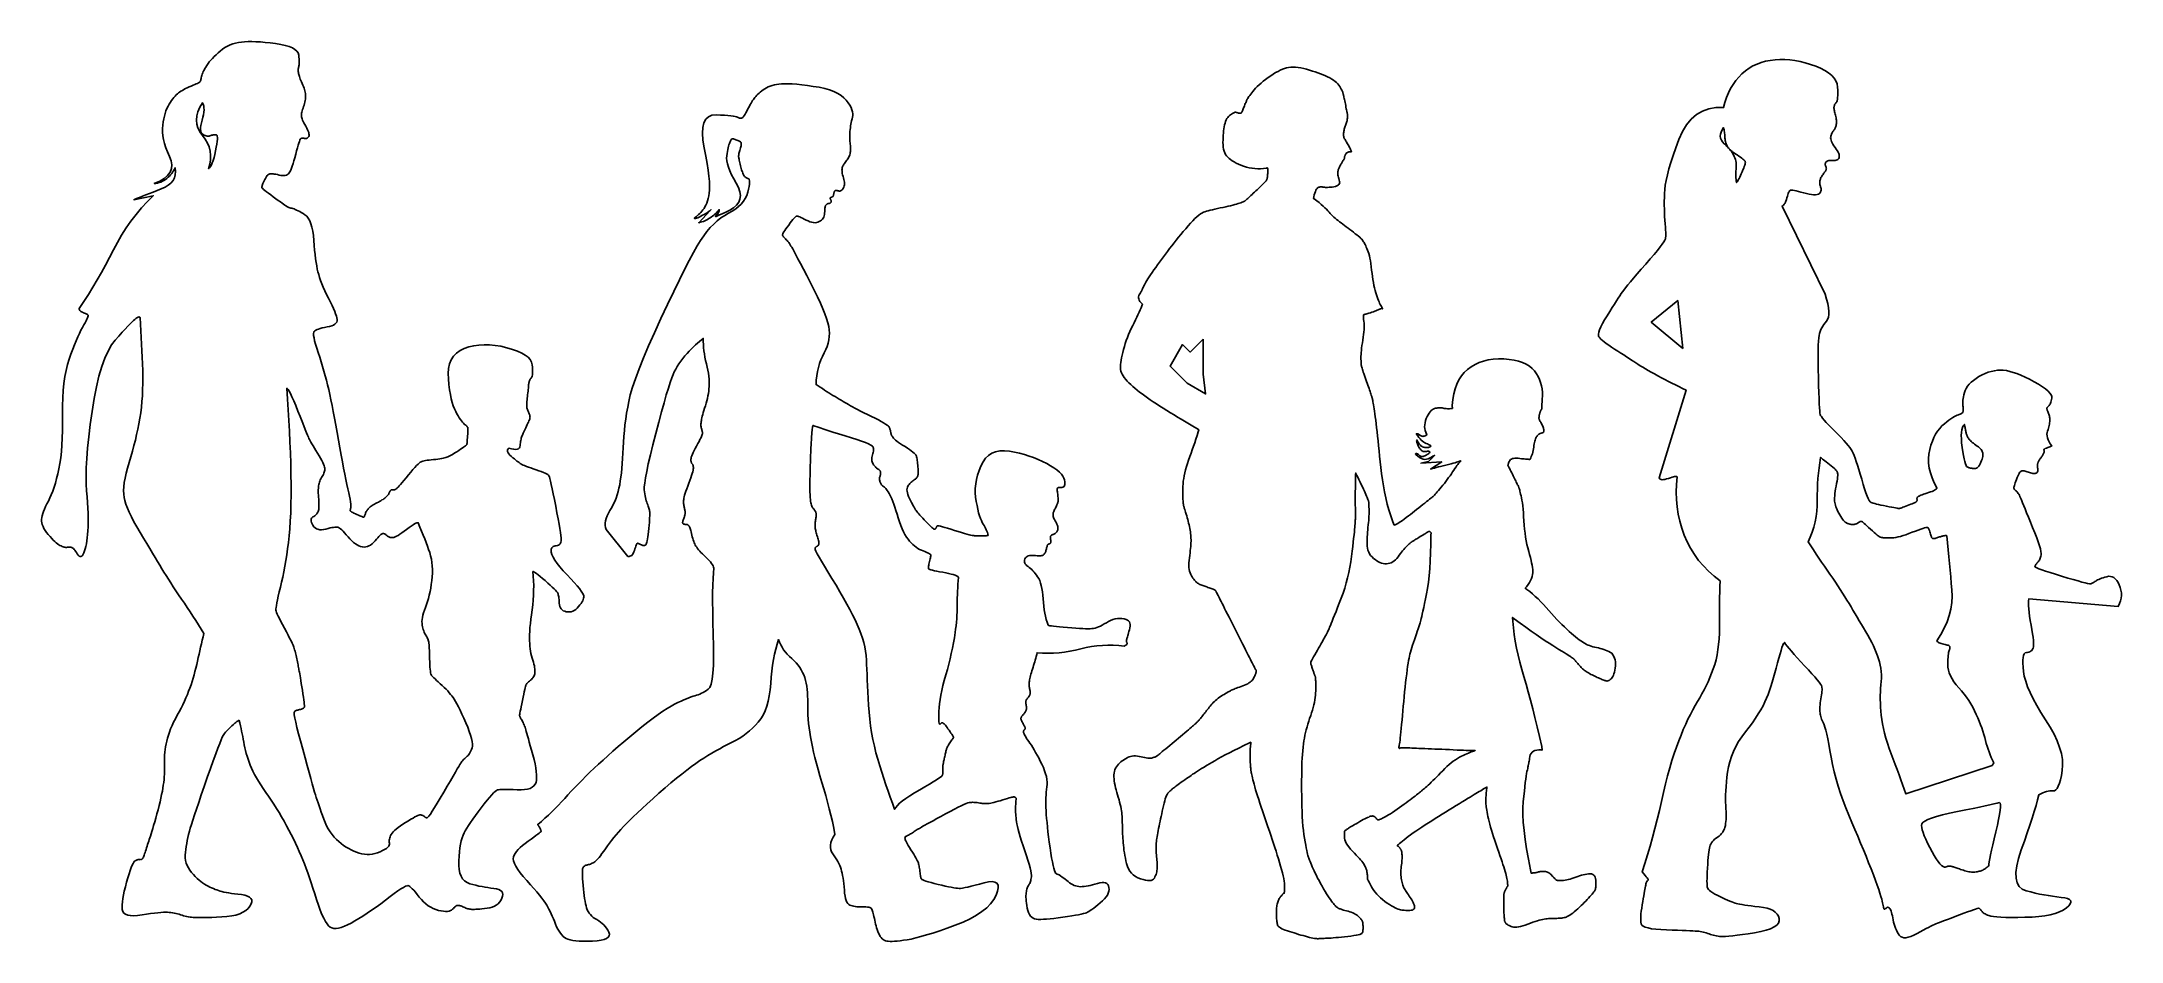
# Model space of a CAD drawing. Extents: x -1967 to 1912, y -945 to 732.
import ezdxf

# ---------------------------------------------------------------- set-up
doc = ezdxf.new("R2010")
doc.units = 0
doc.header["$LTSCALE"] = 20
doc.layers.add('_____1', color=7, linetype='CONTINUOUS')

# ---------------------------------------------------------------- blocks, each defined once
blk = doc.blocks.new('____')
at = {"layer": '_____1', "color": 0, "flags": 128}
for points in [[(-988.4, -330.3), (-985.3, -330.8), (-982.3, -330.7), (-979.3, -330.2), (-976.4, -329.2), (-973.6, -327.8), (-970.8, -325.9), (-968.1, -323.5), (-965.4, -320.7), (-962.9, -317.7), (-960.8, -314.9), (-959.1, -312.2), (-957.7, -309.7), (-956.7, -307.3), (-956, -305), (-955.6, -302.9), (-955.7, -300.9), (-956.3, -298.6), (-957.9, -295.6), (-960.4, -291.8), (-963.9, -287.3), (-968.2, -282), (-973.5, -275.9), (-979.7, -269.2), (-986.9, -261.6), (-994, -254), (-1000.2, -246.9), (-1005.4, -240.4), (-1009.6, -234.4), (-1012.8, -228.9), (-1015, -223.9), (-1016.3, -219.5), (-1016.6, -215.6), (-1016.6, -215.6), (-1016.4, -213.9), (-1015.9, -212.3), (-1015.1, -211), (-1014, -209.8), (-1012.7, -208.9), (-1011, -208.1), (-1009.1, -207.5), (-1006.9, -207.2), (-1004.7, -206.8), (-1002.8, -206.1), (-1001.2, -205.1), (-999.9, -203.8), (-998.9, -202.3), (-998.2, -200.5), (-997.8, -198.4), (-997.6, -196), (-997.8, -192.8), (-998.3, -188.3), (-999.2, -182.4), (-1000.3, -175.3), (-1001.8, -166.8), (-1003.6, -157), (-1005.7, -146), (-1008.1, -133.5), (-1010.5, -121.2), (-1012.7, -110.4), (-1014.7, -101.1), (-1016.4, -93.3), (-1017.8, -87), (-1019, -82.2), (-1019.9, -78.9), (-1020.6, -77.1), (-1021.5, -76), (-1022.9, -74.8), (-1025, -73.5), (-1027.7, -72.1), (-1031.1, -70.6), (-1035, -69.1), (-1039.6, -67.4), (-1044.7, -65.7), (-1050, -63.9), (-1054.7, -62.3), (-1059, -60.8), (-1062.7, -59.3), (-1066, -58), (-1068.8, -56.8), (-1071, -55.7), (-1072.8, -54.7), (-1074.5, -53.7), (-1076.3, -52.4), (-1078.2, -51), (-1080.4, -49.4), (-1082.7, -47.5), (-1085.2, -45.5), (-1087.9, -43.3), (-1090.8, -40.8), (-1093.5, -38.4), (-1095.5, -36.1), (-1097, -33.9), (-1097.8, -31.9), (-1098.1, -30.1), (-1097.7, -28.3), (-1096.8, -26.8), (-1095.2, -25.4), (-1095.2, -25.4), (-1090.4, -26.7), (-1086.3, -27.4), (-1082.8, -27.6), (-1079.8, -27.3), (-1077.5, -26.5), (-1075.8, -25.1), (-1074.8, -23.2), (-1074.3, -20.7), (-1074.1, -18.1), (-1073.8, -15.6), (-1073.5, -13.2), (-1073.1, -10.9), (-1072.7, -8.8), (-1072.2, -6.8), (-1071.6, -4.9), (-1071, -3.1), (-1070.2, -1.4), (-1069.4, 0.6), (-1068.5, 2.7), (-1067.5, 4.9), (-1066.4, 7.3), (-1065.2, 9.9), (-1063.8, 12.6), (-1062.4, 15.5), (-1061, 18.4), (-1059.8, 21), (-1058.8, 23.3), (-1057.9, 25.4), (-1057.2, 27.3), (-1056.6, 28.9), (-1056.2, 30.3), (-1056, 31.4), (-1055.9, 32.4), (-1056, 33.5), (-1056.1, 34.7), (-1056.4, 36), (-1056.9, 37.3), (-1057.4, 38.7), (-1058.1, 40.2), (-1058.8, 41.8), (-1059.6, 43.4), (-1060.3, 44.9), (-1060.9, 46.5), (-1061.3, 48), (-1061.7, 49.5), (-1061.9, 51), (-1062.1, 52.5), (-1062.1, 53.9), (-1062, 55.5), (-1061.9, 57.3), (-1061.8, 59.4), (-1061.6, 61.8), (-1061.4, 64.5), (-1061.1, 67.5), (-1060.8, 70.7), (-1060.4, 74.2), (-1060.1, 77.7), (-1059.7, 81), (-1059.4, 83.9), (-1059.1, 86.6), (-1058.9, 89.1), (-1058.7, 91.2), (-1058.5, 93.1), (-1058.3, 94.7), (-1058.1, 96.2), (-1057.8, 97.6), (-1057.4, 99), (-1056.8, 100.3), (-1056.2, 101.7), (-1055.5, 102.9), (-1054.6, 104.2), (-1053.7, 105.4), (-1052.8, 106.8), (-1052.1, 108.7), (-1051.6, 111.1), (-1051.2, 113.9), (-1051.1, 117.2), (-1051.2, 121.1), (-1051.4, 125.3), (-1051.9, 130.1), (-1053.1, 135), (-1055.6, 139.6), (-1059.5, 144), (-1064.8, 148.1), (-1071.4, 151.9), (-1079.3, 155.5), (-1088.6, 158.8), (-1099.2, 161.9), (-1110.4, 164.5), (-1121.1, 166.2), (-1131.6, 167.2), (-1141.7, 167.4), (-1151.4, 166.8), (-1160.8, 165.4), (-1169.8, 163.2), (-1178.5, 160.2), (-1186.4, 156.4), (-1193.1, 151.6), (-1198.6, 145.9), (-1203, 139.3), (-1206.1, 131.8), (-1208, 123.3), (-1208.8, 113.9), (-1208.3, 103.6), (-1207.2, 93.2), (-1205.9, 83.6), (-1204.4, 74.8), (-1202.8, 66.8), (-1201, 59.6), (-1199.1, 53.2), (-1196.9, 47.6), (-1194.6, 42.7), (-1192.3, 38.5), (-1190.1, 34.7), (-1187.9, 31.2), (-1185.9, 28.1), (-1183.9, 25.4), (-1182.1, 23.1), (-1180.3, 21.2), (-1178.6, 19.6), (-1177.1, 18.3), (-1175.8, 17.2), (-1174.6, 16.2), (-1173.7, 15.3), (-1172.9, 14.6), (-1172.4, 14), (-1172, 13.6), (-1171.8, 13.3), (-1171.7, 12.8), (-1171.7, 11.9), (-1171.7, 10.6), (-1171.8, 8.8), (-1171.9, 6.6), (-1172, 4), (-1172.2, 0.9), (-1172.4, -2.6), (-1172.6, -6.2), (-1172.9, -9.3), (-1173.1, -11.9), (-1173.2, -14.2), (-1173.4, -16), (-1173.6, -17.4), (-1173.7, -18.4), (-1173.8, -18.9), (-1174.2, -19.4), (-1175, -20.1), (-1176.2, -21.1), (-1177.9, -22.3), (-1180, -23.8), (-1182.6, -25.5), (-1185.6, -27.5), (-1189, -29.7), (-1192.6, -32), (-1195.9, -34.1), (-1199, -35.9), (-1201.9, -37.6), (-1204.5, -39), (-1206.9, -40.3), (-1209, -41.3), (-1211, -42.2), (-1212.9, -42.9), (-1215.2, -43.5), (-1217.8, -44.2), (-1220.8, -44.8), (-1224.1, -45.3), (-1227.7, -45.8), (-1231.7, -46.3), (-1236, -46.7), (-1240.3, -47.1), (-1244.2, -47.6), (-1247.6, -48), (-1250.7, -48.5), (-1253.4, -49), (-1255.7, -49.6), (-1257.6, -50.1), (-1259.1, -50.7), (-1260.6, -51.6), (-1262.5, -53.1), (-1264.8, -55.2), (-1267.6, -58), (-1270.8, -61.4), (-1274.4, -65.4), (-1278.4, -70.1), (-1282.8, -75.4), (-1287.2, -80.7), (-1291.1, -85.4), (-1294.6, -89.4), (-1297.6, -92.9), (-1300, -95.8), (-1302, -98), (-1303.6, -99.6), (-1304.6, -100.7), (-1305.4, -101.3), (-1306.2, -101.9), (-1307, -102.3), (-1307.8, -102.7), (-1308.6, -102.9), (-1309.4, -103.1), (-1310.2, -103.1), (-1311, -103), (-1311.8, -102.9), (-1312.5, -102.8), (-1313.2, -102.9), (-1313.8, -102.9), (-1314.4, -103.1), (-1314.9, -103.3), (-1315.4, -103.5), (-1315.8, -103.9), (-1316.2, -104.3), (-1316.6, -104.7), (-1317, -105.3), (-1317.3, -105.9), (-1317.7, -106.5), (-1318, -107.3), (-1318.4, -108.1), (-1318.7, -108.9), (-1319.1, -109.9), (-1319.6, -110.8), (-1320.2, -111.8), (-1321, -112.8), (-1321.9, -113.9), (-1322.9, -115), (-1324.1, -116.1), (-1325.4, -117.2), (-1326.9, -118.4), (-1328.5, -119.6), (-1330.2, -120.8), (-1332.2, -122), (-1334.2, -123.3), (-1336.5, -124.6), (-1338.9, -125.9), (-1341.4, -127.3), (-1344, -128.6), (-1346.3, -130), (-1348.5, -131.2), (-1350.5, -132.5), (-1352.3, -133.8), (-1353.9, -135), (-1355.4, -136.1), (-1356.6, -137.3), (-1357.8, -138.4), (-1358.8, -139.7), (-1359.7, -140.9), (-1360.6, -142.2), (-1361.4, -143.5), (-1362, -144.9), (-1362.6, -146.3), (-1363.1, -147.8), (-1363.6, -149.2), (-1364, -150.4), (-1364.4, -151.4), (-1364.7, -152.3), (-1365.1, -153), (-1365.4, -153.6), (-1365.7, -153.9), (-1365.9, -154.1), (-1366.3, -154.1), (-1367.1, -153.9), (-1368.2, -153.6), (-1369.7, -153), (-1371.5, -152.3), (-1373.7, -151.4), (-1376.2, -150.3), (-1379, -149), (-1381.8, -147.6), (-1384.3, -146.5), (-1386.4, -145.4), (-1388.1, -144.5), (-1389.5, -143.7), (-1390.5, -143.1), (-1391.1, -142.6), (-1391.4, -142.3), (-1391.4, -141.9), (-1391.4, -141.5), (-1391.4, -140.9), (-1391.2, -140.3), (-1391.1, -139.6), (-1390.8, -138.7), (-1390.6, -137.8), (-1390.2, -136.7), (-1390, -135.2), (-1390, -132.8), (-1390.3, -129.7), (-1390.9, -125.6), (-1391.7, -120.7), (-1392.8, -115), (-1394.2, -108.5), (-1395.8, -101.1), (-1397.6, -92.9), (-1399.5, -83.7), (-1401.6, -73.7), (-1403.7, -62.9), (-1405.9, -51.1), (-1408.3, -38.4), (-1410.7, -24.9), (-1413.3, -10.5), (-1415.8, 4), (-1418.3, 17.6), (-1420.7, 30.6), (-1423, 42.7), (-1425.3, 54.1), (-1427.4, 64.7), (-1429.5, 74.6), (-1431.5, 83.7), (-1433.5, 92.4), (-1435.6, 101.1), (-1437.9, 109.7), (-1440.3, 118.4), (-1442.8, 127.1), (-1445.4, 135.7), (-1448.2, 144.4), (-1451.1, 153), (-1453.8, 161.2), (-1456, 168.5), (-1457.7, 174.8), (-1458.9, 180.2), (-1459.6, 184.6), (-1459.7, 188.1), (-1459.4, 190.6), (-1458.6, 192.3), (-1457.3, 193.4), (-1455.5, 194.5), (-1453.2, 195.6), (-1450.5, 196.6), (-1447.2, 197.7), (-1443.5, 198.6), (-1439.3, 199.6), (-1434.5, 200.5), (-1429.9, 201.5), (-1425.9, 202.7), (-1422.6, 204.1), (-1419.9, 205.8), (-1417.9, 207.6), (-1416.5, 209.7), (-1415.8, 212), (-1415.8, 214.4), (-1416.2, 217.3), (-1417.1, 220.8), (-1418.5, 224.9), (-1420.3, 229.5), (-1422.5, 234.8), (-1425.1, 240.6), (-1428.2, 247), (-1431.7, 254), (-1435.3, 261.2), (-1438.6, 268), (-1441.5, 274.6), (-1444.2, 280.9), (-1446.5, 286.9), (-1448.5, 292.6), (-1450.2, 298), (-1451.6, 303.1), (-1452.8, 308.4), (-1453.9, 314.2), (-1455, 320.7), (-1455.9, 327.7), (-1456.9, 335.3), (-1457.7, 343.5), (-1458.5, 352.3), (-1459.2, 361.7), (-1460, 370.9), (-1461.2, 379.2), (-1462.8, 386.6), (-1464.7, 393), (-1466.9, 398.5), (-1469.6, 403.2), (-1472.5, 406.9), (-1475.9, 409.6), (-1479.3, 411.8), (-1482.6, 413.8), (-1485.6, 415.6), (-1488.5, 417.1), (-1491.3, 418.4), (-1493.8, 419.5), (-1496.2, 420.4), (-1498.4, 421.1), (-1500.5, 421.7), (-1502.4, 422.2), (-1504.1, 422.8), (-1505.7, 423.4), (-1507.1, 423.9), (-1508.4, 424.5), (-1509.5, 425.1), (-1510.5, 425.6), (-1511.6, 426.4), (-1513.3, 427.6), (-1515.6, 429.2), (-1518.3, 431.2), (-1521.6, 433.5), (-1525.5, 436.3), (-1529.9, 439.5), (-1534.8, 443.1), (-1539.7, 446.6), (-1543.9, 449.8), (-1547.5, 452.5), (-1550.5, 454.9), (-1552.9, 456.8), (-1554.6, 458.4), (-1555.7, 459.5), (-1556.2, 460.2), (-1556.3, 460.8), (-1556.2, 461.7), (-1555.9, 462.9), (-1555.4, 464.4), (-1554.8, 466.1), (-1554.1, 468), (-1553.1, 470.3), (-1552, 472.8), (-1550.8, 475.3), (-1549.6, 477.5), (-1548.4, 479.5), (-1547.2, 481.2), (-1546, 482.6), (-1544.8, 483.8), (-1543.5, 484.7), (-1542.3, 485.3), (-1541, 485.7), (-1539.4, 485.9), (-1537.5, 485.9), (-1535.3, 485.8), (-1532.9, 485.5), (-1530.1, 485.1), (-1527.2, 484.4), (-1523.9, 483.6), (-1520.7, 482.9), (-1517.7, 482.6), (-1514.9, 482.6), (-1512.4, 482.9), (-1510.2, 483.6), (-1508.3, 484.6), (-1506.6, 486), (-1505.1, 487.7), (-1503.8, 489.9), (-1502.4, 492.8), (-1501, 496.2), (-1499.5, 500.2), (-1497.9, 504.9), (-1496.3, 510.1), (-1494.6, 516), (-1492.9, 522.4), (-1491.3, 528.8), (-1489.8, 534.4), (-1488.4, 539.2), (-1487.2, 543.2), (-1486.2, 546.4), (-1485.3, 548.9), (-1484.6, 550.5), (-1484, 551.4), (-1483.4, 551.8), (-1482.8, 552.1), (-1482, 552.3), (-1481.1, 552.5), (-1480.1, 552.5), (-1479.1, 552.4), (-1477.8, 552.3), (-1476.5, 552), (-1475.2, 551.8), (-1474, 551.8), (-1472.9, 552), (-1471.8, 552.4), (-1470.9, 553), (-1470.1, 553.7), (-1469.3, 554.7), (-1468.7, 555.8), (-1468.2, 557.2), (-1468.1, 558.9), (-1468.3, 560.8), (-1468.8, 563), (-1469.7, 565.5), (-1470.9, 568.2), (-1472.4, 571.2), (-1474.2, 574.5), (-1476, 577.8), (-1477.7, 580.8), (-1479, 583.6), (-1480.2, 586.2), (-1481.1, 588.5), (-1481.8, 590.5), (-1482.2, 592.4), (-1482.4, 593.9), (-1482.5, 595.4), (-1482.3, 597.2), (-1482, 599.1), (-1481.6, 601.1), (-1481, 603.4), (-1480.3, 605.9), (-1479.4, 608.5), (-1478.4, 611.3), (-1477.3, 614.2), (-1476.5, 617), (-1475.8, 619.8), (-1475.2, 622.5), (-1474.9, 625.2), (-1474.6, 627.8), (-1474.6, 630.4), (-1474.7, 632.9), (-1474.9, 635.4), (-1475.3, 637.9), (-1475.9, 640.5), (-1476.6, 643.2), (-1477.4, 645.9), (-1478.4, 648.7), (-1479.6, 651.5), (-1480.9, 654.4), (-1482.2, 657.2), (-1483.3, 659.9), (-1484.4, 662.4), (-1485.3, 664.8), (-1486.1, 667.1), (-1486.8, 669.2), (-1487.4, 671.2), (-1487.8, 673), (-1488.1, 674.8), (-1488.3, 676.5), (-1488.5, 678.2), (-1488.5, 679.8), (-1488.4, 681.4), (-1488.1, 682.9), (-1487.8, 684.4), (-1487.4, 685.9), (-1487, 687.5), (-1486.7, 689.4), (-1486.5, 691.7), (-1486.5, 694.2), (-1486.6, 697), (-1486.8, 700.2), (-1487.1, 703.7), (-1487.5, 707.4), (-1488.6, 711.2), (-1491, 714.7), (-1494.5, 717.8), (-1499.3, 720.6), (-1505.3, 723.1), (-1512.6, 725.3), (-1521, 727.1), (-1530.7, 728.7), (-1540.7, 729.9), (-1550.1, 730.9), (-1558.9, 731.7), (-1567.2, 732.2), (-1574.9, 732.4), (-1581.9, 732.4), (-1588.5, 732.1), (-1594.4, 731.6), (-1599.9, 730.7), (-1605.3, 729.5), (-1610.5, 728), (-1615.5, 726.1), (-1620.3, 723.8), (-1625, 721.2), (-1629.5, 718.2), (-1633.8, 714.8), (-1637.9, 711.3), (-1641.7, 707.9), (-1645.2, 704.5), (-1648.5, 701.1), (-1651.5, 697.8), (-1654.2, 694.5), (-1656.6, 691.3), (-1658.8, 688.1), (-1660.8, 685), (-1662.5, 682), (-1664, 679.2), (-1665.4, 676.5), (-1666.5, 674), (-1667.5, 671.5), (-1668.2, 669.3), (-1668.7, 667.1), (-1669.2, 665.1), (-1669.6, 663.4), (-1670, 661.8), (-1670.3, 660.5), (-1670.7, 659.4), (-1671, 658.5), (-1671.3, 657.8), (-1671.6, 657.3), (-1672, 656.9), (-1673, 656.3), (-1674.4, 655.6), (-1676.2, 654.6), (-1678.5, 653.6), (-1681.2, 652.4), (-1684.4, 651), (-1688, 649.5), (-1691.8, 647.9), (-1695.3, 646.3), (-1698.6, 644.7), (-1701.6, 643.1), (-1704.5, 641.5), (-1707.1, 640), (-1709.5, 638.4), (-1711.7, 636.9), (-1713.8, 635.2), (-1715.9, 633.2), (-1718, 631), (-1720.1, 628.5), (-1722.3, 625.8), (-1724.5, 622.8), (-1726.8, 619.5), (-1729, 615.9), (-1731.2, 612.1), (-1733.2, 608), (-1735, 603.5), (-1736.6, 598.7), (-1738, 593.7), (-1739.2, 588.3), (-1740.3, 582.6), (-1741.1, 576.6), (-1741.6, 570.3), (-1741.4, 563.8), (-1740.7, 556.9), (-1739.4, 549.8), (-1737.5, 542.4), (-1735, 534.7), (-1731.9, 526.8), (-1728.3, 518.5), (-1725.3, 510.4), (-1724.1, 502.8), (-1724.9, 495.7), (-1727.5, 489.1), (-1732.1, 483), (-1738.4, 477.5), (-1746.7, 472.4), (-1756.9, 467.8), (-1756.9, 467.8), (-1753.7, 468.2), (-1750.6, 468.8), (-1747.6, 469.6), (-1744.6, 470.7), (-1741.7, 472), (-1738.9, 473.5), (-1736.2, 475.3), (-1733.5, 477.3), (-1731, 479.5), (-1728.6, 481.7), (-1726.4, 484.1), (-1724.4, 486.5), (-1722.6, 489), (-1720.9, 491.7), (-1719.4, 494.4), (-1718.1, 497.2), (-1718.1, 497.2), (-1717.3, 490.5), (-1717.7, 484.3), (-1719.2, 478.7), (-1721.9, 473.5), (-1725.7, 468.8), (-1730.7, 464.6), (-1736.8, 460.9), (-1744.1, 457.7), (-1751.7, 454.8), (-1759, 452), (-1765.9, 449.4), (-1772.4, 446.8), (-1778.6, 444.3), (-1784.3, 441.9), (-1789.7, 439.7), (-1794.8, 437.5), (-1794.8, 437.5), (-1758.8, 445.1), (-1770, 433.9), (-1780.6, 422.4), (-1790.7, 410.4), (-1800.3, 397.9), (-1809.3, 385.1), (-1817.8, 371.8), (-1825.7, 358.1), (-1833.1, 344), (-1840.3, 329.8), (-1847.8, 315.7), (-1855.4, 301.8), (-1863.3, 288.1), (-1871.4, 274.6), (-1879.7, 261.2), (-1888.3, 248), (-1897, 235), (-1897, 235), (-1896.9, 233.7), (-1896.6, 232.5), (-1896, 231.4), (-1895.1, 230.4), (-1893.9, 229.5), (-1892.5, 228.6), (-1890.8, 227.8), (-1888.8, 227), (-1886.9, 226.3), (-1885.1, 225.7), (-1883.7, 225), (-1882.4, 224.4), (-1881.5, 223.7), (-1880.7, 223.1), (-1880.2, 222.5), (-1880, 221.9), (-1880.1, 221.1), (-1880.5, 219.7), (-1881.3, 217.7), (-1882.5, 215.2), (-1884, 212.2), (-1885.9, 208.5), (-1888.2, 204.3), (-1890.8, 199.6), (-1893.7, 194.3), (-1896.6, 188.4), (-1899.6, 181.9), (-1902.7, 174.8), (-1905.8, 167.1), (-1909, 158.9), (-1912.3, 150), (-1915.7, 140.6), (-1918.8, 130.5), (-1921.5, 119.6), (-1923.8, 107.9), (-1925.5, 95.4), (-1926.8, 82.2), (-1927.7, 68.2), (-1928.1, 53.4), (-1928, 37.8), (-1927.8, 22.3), (-1928, 7.5), (-1928.4, -6.5), (-1929.1, -19.6), (-1930.1, -31.9), (-1931.4, -43.5), (-1933, -54.2), (-1934.9, -64.2), (-1937, -73.4), (-1939.2, -82.2), (-1941.4, -90.4), (-1943.8, -98.2), (-1946.3, -105.4), (-1948.9, -112.1), (-1951.6, -118.3), (-1954.4, -124), (-1957.1, -129.2), (-1959.5, -134.2), (-1961.5, -138.9), (-1963.3, -143.3), (-1964.7, -147.5), (-1965.8, -151.3), (-1966.5, -154.8), (-1967, -158.1), (-1967, -161.3), (-1966.6, -164.6), (-1965.8, -167.9), (-1964.4, -171.4), (-1962.7, -175.1), (-1960.5, -178.8), (-1957.8, -182.6), (-1954.6, -186.5), (-1951.3, -190.3), (-1948.2, -193.8), (-1945.3, -196.8), (-1942.4, -199.5), (-1939.8, -201.9), (-1937.3, -203.9), (-1935, -205.5), (-1932.8, -206.7), (-1930.8, -207.7), (-1928.8, -208.5), (-1927, -209.2), (-1925.2, -209.7), (-1923.5, -210.1), (-1921.9, -210.3), (-1920.4, -210.3), (-1918.9, -210.2), (-1917.6, -210), (-1916.3, -209.9), (-1915.2, -209.9), (-1914.1, -209.9), (-1913, -209.9), (-1912.1, -210.1), (-1911.2, -210.3), (-1910.5, -210.5), (-1909.7, -210.9), (-1908.7, -211.6), (-1907.7, -212.7), (-1906.5, -214), (-1905.1, -215.7), (-1903.7, -217.6), (-1902.1, -219.9), (-1900.4, -222.5), (-1898.7, -224.9), (-1897, -226.5), (-1895.3, -227.4), (-1893.8, -227.5), (-1892.2, -226.8), (-1890.8, -225.5), (-1889.3, -223.3), (-1888, -220.5), (-1886.7, -217), (-1885.5, -213), (-1884.4, -208.6), (-1883.4, -203.7), (-1882.6, -198.4), (-1881.8, -192.5), (-1881.2, -186.2), (-1880.6, -179.4), (-1880.2, -172.1), (-1880.1, -164.3), (-1880.1, -155.8), (-1880.3, -146.8), (-1880.7, -137.2), (-1881.3, -127), (-1882.1, -116.2), (-1883.1, -104.9), (-1883.9, -92.4), (-1884.1, -78.2), (-1883.7, -62.3), (-1882.7, -44.7), (-1881.1, -25.4), (-1879, -4.4), (-1876.2, 18.4), (-1872.9, 42.8), (-1869.1, 67), (-1864.8, 89.1), (-1860, 108.9), (-1854.8, 126.7), (-1849.2, 142.3), (-1843.1, 155.7), (-1836.6, 166.9), (-1829.7, 176), (-1822.8, 183.6), (-1816.6, 190.5), (-1811.1, 196.5), (-1806.2, 201.7), (-1801.9, 206.2), (-1798.3, 209.8), (-1795.4, 212.6), (-1793.1, 214.7), (-1791.2, 216.2), (-1789.5, 217.4), (-1788, 218.2), (-1786.7, 218.8), (-1785.6, 219.1), (-1784.7, 219), (-1783.9, 218.6), (-1783.4, 217.9), (-1783.4, 217.9), (-1782.6, 205.6), (-1781.8, 193.2), (-1781.1, 180.9), (-1780.4, 168.5), (-1779.8, 156.2), (-1779.3, 143.9), (-1778.8, 131.6), (-1778.4, 119.3), (-1778.2, 107.1), (-1778.2, 95.3), (-1778.5, 83.7), (-1779, 72.4), (-1779.8, 61.5), (-1780.9, 50.8), (-1782.2, 40.3), (-1783.7, 30.2), (-1785.5, 20.2), (-1787.5, 10.1), (-1789.7, -0.1), (-1792.1, -10.3), (-1794.8, -20.6), (-1797.6, -31.1), (-1800.6, -41.5), (-1803.8, -52.1), (-1806.9, -62.4), (-1809.4, -72.1), (-1811.4, -81.1), (-1812.8, -89.6), (-1813.7, -97.4), (-1814.1, -104.6), (-1813.9, -111.2), (-1813.1, -117.2), (-1811.8, -123.2), (-1809.8, -129.8), (-1807, -137), (-1803.6, -144.9), (-1799.6, -153.4), (-1794.8, -162.5), (-1789.4, -172.3), (-1783.3, -182.7), (-1777, -193.1), (-1771, -202.9), (-1765.4, -212.2), (-1760.2, -220.9), (-1755.3, -229.1), (-1750.7, -236.7), (-1746.5, -243.7), (-1742.6, -250.2), (-1738.8, -256.5), (-1734.8, -263), (-1730.5, -269.7), (-1726.1, -276.7), (-1721.4, -283.9), (-1716.5, -291.3), (-1711.4, -298.9), (-1706.1, -306.7), (-1700.7, -314.6), (-1695.3, -322.6), (-1690, -330.6), (-1684.7, -338.6), (-1679.5, -346.7), (-1674.3, -354.7), (-1669.2, -362.8), (-1664.1, -370.9), (-1664.1, -370.9), (-1665.8, -377.2), (-1667.4, -383.6), (-1668.9, -390), (-1670.5, -396.5), (-1672, -402.9), (-1673.4, -409.3), (-1674.9, -415.8), (-1676.3, -422.3), (-1677.7, -428.8), (-1679.2, -435.2), (-1680.9, -441.6), (-1682.6, -447.9), (-1684.4, -454.1), (-1686.3, -460.3), (-1688.3, -466.4), (-1690.4, -472.5), (-1692.7, -478.6), (-1695.1, -484.8), (-1697.7, -491), (-1700.6, -497.3), (-1703.6, -503.7), (-1706.8, -510.2), (-1710.3, -516.7), (-1713.9, -523.3), (-1717.5, -529.9), (-1720.7, -536.3), (-1723.6, -542.6), (-1726.3, -548.7), (-1728.6, -554.6), (-1730.6, -560.3), (-1732.3, -565.9), (-1733.7, -571.3), (-1734.8, -576.6), (-1735.8, -581.9), (-1736.6, -587.2), (-1737.2, -592.3), (-1737.6, -597.5), (-1737.8, -602.6), (-1737.9, -607.6), (-1737.8, -612.7), (-1737.6, -617.7), (-1737.6, -622.7), (-1737.7, -627.8), (-1737.9, -632.9), (-1738.2, -638.1), (-1738.7, -643.2), (-1739.3, -648.5), (-1740, -653.7), (-1740.8, -659.2), (-1741.8, -665), (-1743.1, -671.2), (-1744.5, -677.7), (-1746.1, -684.5), (-1747.8, -691.7), (-1749.8, -699.3), (-1752, -707.2), (-1754.1, -715), (-1756.1, -722.1), (-1758, -728.7), (-1759.7, -734.6), (-1761.3, -739.8), (-1762.7, -744.5), (-1764, -748.5), (-1765.2, -751.9), (-1766.2, -755), (-1767.3, -758.1), (-1768.3, -761.1), (-1769.3, -764.2), (-1770.3, -767.2), (-1771.3, -770.3), (-1772.2, -773.3), (-1773.2, -776.4), (-1774.1, -779.2), (-1775, -781.8), (-1775.8, -784), (-1776.5, -786), (-1777.2, -787.6), (-1777.9, -789), (-1778.4, -790), (-1779, -790.7), (-1779.5, -791.2), (-1780.1, -791.6), (-1780.8, -792), (-1781.5, -792.2), (-1782.3, -792.4), (-1783.1, -792.5), (-1784.1, -792.4), (-1785.1, -792.3), (-1786.1, -792.2), (-1787.1, -792.3), (-1788.2, -792.5), (-1789.3, -792.8), (-1790.3, -793.3), (-1791.5, -793.9), (-1792.6, -794.6), (-1793.7, -795.5), (-1794.9, -797), (-1796.4, -799.4), (-1797.9, -802.8), (-1799.7, -807.2), (-1801.6, -812.6), (-1803.7, -818.9), (-1806, -826.3), (-1808.4, -834.6), (-1810.8, -843.1), (-1812.8, -851), (-1814.3, -858.2), (-1815.5, -864.9), (-1816.4, -871), (-1816.8, -876.4), (-1816.8, -881.3), (-1816.5, -885.5), (-1815.5, -889.1), (-1813.4, -892.1), (-1810.4, -894.3), (-1806.3, -895.9), (-1801.2, -896.8), (-1795, -897.1), (-1787.9, -896.6), (-1779.7, -895.5), (-1771.3, -894.2), (-1763.7, -893), (-1756.7, -892.1), (-1750.4, -891.3), (-1744.8, -890.8), (-1739.9, -890.5), (-1735.6, -890.3), (-1732.1, -890.4), (-1728.9, -890.7), (-1725.8, -891), (-1722.7, -891.4), (-1719.6, -892), (-1716.6, -892.6), (-1713.6, -893.4), (-1710.7, -894.3), (-1707.8, -895.2), (-1705, -896.2), (-1702.1, -897), (-1699.2, -897.8), (-1696.2, -898.5), (-1693.2, -899.1), (-1690.2, -899.5), (-1687.2, -899.9), (-1684.1, -900.2), (-1680.6, -900.4), (-1676.2, -900.5), (-1670.9, -900.5), (-1664.7, -900.4), (-1657.6, -900.3), (-1649.6, -900), (-1640.7, -899.7), (-1631, -899.3), (-1621.3, -898.6), (-1612.4, -897.4), (-1604.5, -895.7), (-1597.5, -893.4), (-1591.4, -890.6), (-1586.1, -887.3), (-1581.8, -883.5), (-1578.4, -879.2), (-1576.1, -874.9), (-1575, -871), (-1575.1, -867.6), (-1576.5, -864.7), (-1579.1, -862.2), (-1582.9, -860.2), (-1587.9, -858.7), (-1594.2, -857.7), (-1600.8, -856.9), (-1607, -856.1), (-1612.7, -855.3), (-1617.9, -854.5), (-1622.6, -853.6), (-1626.9, -852.8), (-1630.7, -851.9), (-1634, -851), (-1637.1, -850.1), (-1640.2, -849), (-1643.4, -847.8), (-1646.6, -846.5), (-1649.9, -845.1), (-1653.1, -843.5), (-1656.5, -841.9), (-1659.8, -840.1), (-1663.2, -838.1), (-1666.6, -835.8), (-1670, -833.2), (-1673.4, -830.4), (-1676.8, -827.3), (-1680.3, -823.9), (-1683.8, -820.2), (-1687.2, -816.2), (-1690.5, -812.1), (-1693.2, -807.8), (-1695.4, -803.3), (-1697.1, -798.7), (-1698.3, -793.9), (-1699, -789), (-1699.2, -783.9), (-1698.8, -778.7), (-1698.2, -773.4), (-1697.4, -767.9), (-1696.4, -762.4), (-1695.4, -756.8), (-1694.1, -751.2), (-1692.8, -745.4), (-1691.3, -739.6), (-1689.6, -733.6), (-1687.6, -726.9), (-1685, -718.8), (-1681.9, -709.2), (-1678.2, -698.1), (-1674, -685.6), (-1669.2, -671.7), (-1663.9, -656.3), (-1658, -639.4), (-1652.1, -622.8), (-1646.8, -608.1), (-1642.2, -595.4), (-1638.2, -584.7), (-1634.8, -575.9), (-1632.1, -569.1), (-1630, -564.2), (-1628.5, -561.3), (-1627.2, -559.3), (-1625.6, -557.2), (-1623.9, -555), (-1621.9, -552.8), (-1619.7, -550.4), (-1617.3, -548), (-1614.7, -545.5), (-1611.9, -542.9), (-1609.1, -540.4), (-1606.6, -538.3), (-1604.5, -536.5), (-1602.7, -535.1), (-1601.2, -534), (-1600.1, -533.2), (-1599.3, -532.8), (-1598.8, -532.8), (-1598.8, -532.8), (-1597.5, -537.7), (-1596.2, -542.7), (-1595, -547.8), (-1593.9, -552.8), (-1592.8, -557.9), (-1591.8, -563), (-1590.9, -568.1), (-1590, -573.3), (-1589.1, -578.5), (-1588, -583.7), (-1586.7, -589), (-1585.3, -594.3), (-1583.6, -599.7), (-1581.9, -605.1), (-1579.9, -610.6), (-1577.8, -616.1), (-1575.4, -621.7), (-1572.7, -627.5), (-1569.6, -633.6), (-1566.1, -639.8), (-1562.3, -646.3), (-1558.1, -653), (-1553.6, -659.9), (-1548.7, -667), (-1543.6, -674.3), (-1538.6, -681.7), (-1533.7, -689.3), (-1528.9, -697), (-1524.1, -704.8), (-1519.4, -712.8), (-1514.7, -720.9), (-1510.2, -729.2), (-1505.7, -737.5), (-1501.4, -745.7), (-1497.4, -753.8), (-1493.5, -761.8), (-1489.8, -769.7), (-1486.3, -777.5), (-1483, -785.2), (-1479.9, -792.8), (-1476.8, -800.5), (-1473.7, -808.7), (-1470.6, -817.3), (-1467.3, -826.4), (-1464.1, -835.9), (-1460.8, -845.8), (-1457.4, -856.1), (-1454, -866.9), (-1450.6, -877.3), (-1447.2, -886.5), (-1444, -894.7), (-1440.8, -901.7), (-1437.6, -907.5), (-1434.6, -912.2), (-1431.6, -915.8), (-1428.7, -918.2), (-1425.5, -919.7), (-1421.9, -920.5), (-1417.8, -920.6), (-1413.1, -920), (-1408, -918.7), (-1402.3, -916.7), (-1396.2, -914), (-1389.5, -910.6), (-1382.5, -906.7), (-1375.2, -902.3), (-1367.6, -897.6), (-1359.7, -892.4), (-1351.6, -886.9), (-1343.2, -880.9), (-1334.5, -874.5), (-1325.5, -867.7), (-1316.9, -861.2), (-1309.2, -855.5), (-1302.5, -850.8), (-1296.8, -847), (-1292, -844.1), (-1288.3, -842.1), (-1285.4, -841), (-1283.6, -840.8), (-1282.1, -841.4), (-1280.2, -842.5), (-1278.1, -844.3), (-1275.6, -846.7), (-1272.8, -849.6), (-1269.7, -853.2), (-1266.3, -857.4), (-1262.5, -862.1), (-1258.5, -866.9), (-1254.4, -871.3), (-1250.2, -875.1), (-1245.8, -878.5), (-1241.2, -881.3), (-1236.5, -883.7), (-1231.7, -885.6), (-1226.8, -887), (-1221.9, -888), (-1217.6, -888.6), (-1213.6, -888.9), (-1210.1, -888.8), (-1207, -888.3), (-1204.4, -887.5), (-1202.2, -886.3), (-1200.4, -884.8), (-1198.9, -883.2), (-1197.5, -881.8), (-1196.2, -880.6), (-1194.9, -879.6), (-1193.7, -878.8), (-1192.7, -878.2), (-1191.7, -877.8), (-1190.7, -877.6), (-1189.8, -877.6), (-1188.7, -877.7), (-1187.5, -877.9), (-1186.2, -878.3), (-1184.8, -878.8), (-1183.2, -879.4), (-1181.5, -880.1), (-1179.7, -881), (-1177.8, -881.9), (-1175.9, -882.7), (-1174.1, -883.3), (-1172.2, -883.9), (-1170.2, -884.4), (-1168.3, -884.7), (-1166.4, -885), (-1164.5, -885.1), (-1162.4, -885.2), (-1159.8, -885.1), (-1156.9, -885), (-1153.5, -884.8), (-1149.8, -884.5), (-1145.6, -884.1), (-1141.1, -883.6), (-1136.1, -883.1), (-1131.1, -882.2), (-1126.6, -881), (-1122.5, -879.3), (-1118.8, -877.2), (-1115.5, -874.6), (-1112.7, -871.7), (-1110.3, -868.3), (-1108.3, -864.4), (-1107, -860.6), (-1106.6, -857.2), (-1107.1, -854.3), (-1108.5, -851.7), (-1110.8, -849.7), (-1114.1, -848), (-1118.2, -846.8), (-1123.3, -846), (-1128.8, -845.4), (-1134.4, -844.6), (-1139.9, -843.8), (-1145.5, -842.7), (-1151.2, -841.6), (-1156.8, -840.3), (-1162.4, -838.8), (-1168.1, -837.3), (-1173.4, -835.2), (-1178, -832.2), (-1181.7, -828.2), (-1184.7, -823.4), (-1186.9, -817.6), (-1188.4, -810.9), (-1189, -803.2), (-1188.9, -794.7), (-1188.3, -786), (-1187.6, -777.9), (-1186.6, -770.5), (-1185.5, -763.7), (-1184.1, -757.5), (-1182.6, -751.9), (-1180.8, -747), (-1178.9, -742.7), (-1176.7, -738.5), (-1173.9, -733.8), (-1170.6, -728.6), (-1166.9, -722.9), (-1162.6, -716.8), (-1157.9, -710.2), (-1152.6, -703.1), (-1146.9, -695.6), (-1141.2, -688.2), (-1136, -681.8), (-1131.4, -676.3), (-1127.4, -671.7), (-1123.9, -668), (-1121, -665.2), (-1118.6, -663.4), (-1116.8, -662.4), (-1114.9, -662), (-1112.2, -661.7), (-1108.7, -661.5), (-1104.5, -661.4), (-1099.5, -661.4), (-1093.7, -661.6), (-1087.2, -661.8), (-1079.8, -662.1), (-1072.5, -662.3), (-1066.1, -661.9), (-1060.4, -661), (-1055.7, -659.5), (-1051.7, -657.6), (-1048.6, -655.1), (-1046.3, -652), (-1044.8, -648.5), (-1044, -644.3), (-1043.7, -639.5), (-1043.7, -634.1), (-1044.3, -627.9), (-1045.2, -621.2), (-1046.6, -613.7), (-1048.5, -605.7), (-1050.8, -596.9), (-1053.2, -588.3), (-1055.4, -580.4), (-1057.4, -573.4), (-1059.1, -567.2), (-1060.6, -561.8), (-1061.9, -557.2), (-1063, -553.5), (-1063.8, -550.6), (-1064.5, -548.1), (-1065.3, -545.7), (-1066.1, -543.4), (-1067, -541.1), (-1067.9, -539), (-1068.8, -536.9), (-1069.9, -534.9), (-1070.9, -533), (-1071.9, -531.3), (-1072.8, -529.7), (-1073.5, -528.3), (-1074.2, -527), (-1074.7, -526), (-1075, -525.1), (-1075.3, -524.4), (-1075.4, -523.8), (-1075.3, -523), (-1075.1, -521.4), (-1074.7, -519.1), (-1074.1, -515.9), (-1073.4, -512.1), (-1072.5, -507.4), (-1071.4, -502), (-1070.1, -495.8), (-1068.9, -489.6), (-1067.7, -484.1), (-1066.7, -479.4), (-1065.8, -475.4), (-1065.1, -472.1), (-1064.5, -469.6), (-1064, -467.8), (-1063.7, -466.7), (-1063.3, -466), (-1062.8, -465.2), (-1062, -464.2), (-1061.1, -463.2), (-1059.9, -462.1), (-1058.6, -460.8), (-1057, -459.5), (-1055.3, -458), (-1053.5, -456.5), (-1052, -454.9), (-1050.6, -453.3), (-1049.5, -451.6), (-1048.5, -449.8), (-1047.8, -447.9), (-1047.2, -446), (-1046.8, -444), (-1046.7, -441.9), (-1046.7, -439.5), (-1046.9, -436.9), (-1047.3, -434.1), (-1047.9, -431.1), (-1048.7, -427.8), (-1049.7, -424.3), (-1050.9, -420.6), (-1052.2, -416.7), (-1053.3, -412.6), (-1054.2, -408.3), (-1055, -403.9), (-1055.7, -399.3), (-1056.2, -394.6), (-1056.6, -389.7), (-1056.8, -384.6), (-1056.9, -379.2), (-1056.8, -373.2), (-1056.5, -366.8), (-1056, -359.8), (-1055.3, -352.3), (-1054.5, -344.4), (-1053.4, -335.9), (-1052.2, -326.9), (-1051, -317.6), (-1050.1, -308.5), (-1049.5, -299.4), (-1049.2, -290.5), (-1049.1, -281.6), (-1049.4, -272.8), (-1049.9, -264), (-1050.7, -255.4), (-1050.7, -255.4), (-1050, -255.4), (-1048.6, -255.9), (-1046.7, -257.1), (-1044.1, -259), (-1040.9, -261.4), (-1037.1, -264.5), (-1032.7, -268.1), (-1027.7, -272.4), (-1022.6, -276.8), (-1018.2, -280.8), (-1014.4, -284.4), (-1011.1, -287.5), (-1008.5, -290.2), (-1006.5, -292.4), (-1005, -294.3), (-1004.2, -295.7), (-1003.7, -297), (-1003.2, -298.6), (-1002.8, -300.5), (-1002.4, -302.6), (-1002.1, -305.1), (-1001.8, -307.8), (-1001.6, -310.8), (-1001.4, -314.1), (-1001.1, -317.4), (-1000.4, -320.3), (-999.3, -322.8), (-997.9, -325), (-996, -326.9), (-993.9, -328.4), (-991.3, -329.5), (-988.4, -330.3), (-988.4, -330.3)], [(-1640.7, 558.4), (-1639.8, 557.6), (-1639.3, 556), (-1639, 553.6), (-1639, 550.3), (-1639.4, 546.2), (-1640.1, 541.2), (-1641.1, 535.5), (-1642.4, 528.8), (-1643.9, 522.2), (-1645.4, 516.2), (-1647, 510.9), (-1648.6, 506.4), (-1650.3, 502.6), (-1652, 499.4), (-1653.8, 497), (-1655.6, 495.3), (-1655.6, 495.3), (-1653.3, 503.9), (-1652, 512.3), (-1651.8, 520.5), (-1652.7, 528.4), (-1654.6, 536), (-1657.7, 543.4), (-1661.7, 550.5), (-1666.9, 557.4), (-1671.9, 564.3), (-1675.4, 571.4), (-1677.6, 578.6), (-1678.3, 586.2), (-1677.6, 593.9), (-1675.5, 601.8), (-1671.9, 610), (-1667, 618.3), (-1667, 618.3), (-1665.6, 615.5), (-1664.7, 612.3), (-1664.2, 608.8), (-1664, 605), (-1664.3, 600.7), (-1665, 596.2), (-1666, 591.3), (-1667.5, 586), (-1668.9, 580.9), (-1669.9, 576.2), (-1670.4, 572.1), (-1670.4, 568.5), (-1670, 565.5), (-1669.1, 562.9), (-1667.7, 560.9), (-1665.9, 559.4), (-1663.9, 558.3), (-1662, 557.4), (-1660.1, 556.8), (-1658.2, 556.4), (-1656.4, 556.2), (-1654.7, 556.3), (-1653, 556.6), (-1651.3, 557.2), (-1649.8, 557.8), (-1648.3, 558.3), (-1646.8, 558.6), (-1645.5, 558.8), (-1644.2, 558.9), (-1643, 558.9), (-1641.8, 558.7), (-1640.7, 558.4), (-1640.7, 558.4)], [(-1244.9, -387.1), (-1244.6, -389.1), (-1244.3, -391.7), (-1244.1, -394.8), (-1243.9, -398.4), (-1243.7, -402.5), (-1243.5, -407.1), (-1243.4, -412.3), (-1243.3, -418), (-1243.1, -423.6), (-1242.9, -428.8), (-1242.6, -433.4), (-1242.3, -437.5), (-1241.8, -441), (-1241.3, -444), (-1240.7, -446.5), (-1240, -448.5), (-1240, -448.5), (-1239.6, -449.2), (-1238.7, -450.2), (-1237.3, -451.6), (-1235.5, -453.4), (-1233.2, -455.6), (-1230.4, -458.2), (-1227.2, -461.2), (-1223.4, -464.5), (-1219.6, -468), (-1216, -471.4), (-1212.6, -474.7), (-1209.5, -478), (-1206.7, -481.2), (-1204, -484.3), (-1201.6, -487.3), (-1199.5, -490.2), (-1197.3, -493.5), (-1194.9, -497.5), (-1192.3, -502.2), (-1189.5, -507.7), (-1186.4, -514), (-1183.1, -521), (-1179.5, -528.7), (-1175.8, -537.2), (-1172.2, -545.7), (-1169.2, -553.4), (-1166.8, -560.4), (-1165.1, -566.7), (-1163.9, -572.2), (-1163.4, -577), (-1163.4, -581), (-1164.1, -584.3), (-1165.1, -587.1), (-1166.2, -589.7), (-1167.4, -592.1), (-1168.7, -594.3), (-1170, -596.3), (-1171.5, -598.1), (-1173, -599.7), (-1174.6, -601), (-1176.2, -602.4), (-1177.8, -603.7), (-1179.2, -605.1), (-1180.6, -606.5), (-1181.9, -608), (-1183.1, -609.5), (-1184.2, -611.1), (-1185.2, -612.7), (-1186.6, -615), (-1188.7, -618.5), (-1191.6, -623.3), (-1195.2, -629.4), (-1199.5, -636.8), (-1204.6, -645.4), (-1210.4, -655.4), (-1216.9, -666.6), (-1223.5, -677.7), (-1229.2, -687.3), (-1234.2, -695.5), (-1238.4, -702.1), (-1241.9, -707.4), (-1244.6, -711.1), (-1246.5, -713.4), (-1247.7, -714.2), (-1248.5, -714.3), (-1249.2, -714.2), (-1250, -714), (-1250.8, -713.7), (-1251.6, -713.4), (-1252.3, -712.9), (-1253.1, -712.3), (-1253.9, -711.6), (-1254.7, -711), (-1255.5, -710.4), (-1256.4, -709.9), (-1257.3, -709.6), (-1258.4, -709.3), (-1259.4, -709.2), (-1260.5, -709.1), (-1261.7, -709.2), (-1263.1, -709.5), (-1265.1, -710.2), (-1267.6, -711.3), (-1270.7, -712.8), (-1274.2, -714.8), (-1278.3, -717.1), (-1282.9, -719.9), (-1288, -723), (-1293.2, -726.3), (-1297.8, -729.5), (-1301.9, -732.5), (-1305.5, -735.4), (-1308.6, -738.1), (-1311.2, -740.7), (-1313.3, -743.2), (-1314.8, -745.5), (-1316, -747.7), (-1316.9, -749.8), (-1317.7, -751.9), (-1318.2, -754), (-1318.5, -756), (-1318.6, -758), (-1318.4, -759.9), (-1318, -761.7), (-1317.9, -763.5), (-1318.4, -765.4), (-1319.6, -767.4), (-1321.4, -769.4), (-1323.9, -771.4), (-1327.1, -773.5), (-1331, -775.6), (-1335.5, -777.8), (-1340.4, -779.7), (-1345.3, -781.2), (-1350.1, -782.3), (-1355.1, -782.8), (-1360, -782.9), (-1364.9, -782.5), (-1369.8, -781.7), (-1374.8, -780.4), (-1379.7, -778.7), (-1384.6, -776.7), (-1389.4, -774.4), (-1394.2, -771.8), (-1398.9, -769), (-1403.6, -765.9), (-1408.2, -762.4), (-1412.8, -758.7), (-1417.2, -754.7), (-1421.4, -750.3), (-1425.3, -745.6), (-1428.9, -740.5), (-1432.3, -735.1), (-1435.3, -729.3), (-1438.1, -723.2), (-1440.7, -716.7), (-1443, -710.2), (-1445.3, -703.9), (-1447.4, -697.9), (-1449.4, -692.2), (-1451.2, -686.7), (-1453, -681.4), (-1454.6, -676.4), (-1456.1, -671.7), (-1457.7, -666.4), (-1459.7, -659.5), (-1462.1, -651.1), (-1464.9, -641.3), (-1468.1, -629.9), (-1471.7, -617.1), (-1475.6, -602.7), (-1480, -586.8), (-1484.2, -571.2), (-1487.8, -557.6), (-1490.8, -545.9), (-1493.1, -536.2), (-1494.7, -528.5), (-1495.8, -522.8), (-1496.1, -519.1), (-1495.9, -517.3), (-1495.2, -516.6), (-1494.4, -515.9), (-1493.4, -515.3), (-1492.2, -514.7), (-1490.8, -514.1), (-1489.3, -513.6), (-1487.6, -513.2), (-1485.7, -512.8), (-1483.8, -512.4), (-1482.2, -511.9), (-1480.8, -511.4), (-1479.6, -510.8), (-1478.6, -510.2), (-1477.8, -509.5), (-1477.3, -508.8), (-1476.9, -508.1), (-1476.8, -506.9), (-1476.8, -504.9), (-1477, -502.2), (-1477.4, -498.6), (-1477.9, -494.4), (-1478.6, -489.3), (-1479.5, -483.5), (-1480.5, -476.8), (-1481.6, -470.2), (-1482.6, -464.1), (-1483.5, -458.6), (-1484.3, -453.8), (-1485, -449.6), (-1485.6, -446), (-1486.1, -443.1), (-1486.5, -440.8), (-1486.9, -438.7), (-1487.3, -436.5), (-1487.8, -434.2), (-1488.2, -431.7), (-1488.7, -429.2), (-1489.2, -426.5), (-1489.8, -423.7), (-1490.3, -420.8), (-1490.9, -417.9), (-1491.5, -415), (-1492.2, -412.2), (-1492.8, -409.4), (-1493.5, -406.7), (-1494.2, -404.1), (-1495, -401.5), (-1495.7, -399), (-1496.7, -396.2), (-1498, -392.9), (-1499.7, -389), (-1501.8, -384.5), (-1504.3, -379.5), (-1507.2, -373.9), (-1510.4, -367.7), (-1514, -361), (-1517.6, -354.4), (-1520.7, -348.4), (-1523.4, -343.1), (-1525.6, -338.6), (-1527.4, -334.7), (-1528.7, -331.5), (-1529.5, -329), (-1529.9, -327.2), (-1529.9, -325.2), (-1529.7, -322.3), (-1529.1, -318.5), (-1528.2, -313.6), (-1527, -307.9), (-1525.5, -301.1), (-1523.7, -293.4), (-1521.5, -284.7), (-1519.3, -275.4), (-1517.2, -265.8), (-1515.2, -255.8), (-1513.3, -245.5), (-1511.4, -234.9), (-1509.7, -224), (-1508.1, -212.8), (-1506.5, -201.3), (-1505.2, -189), (-1504, -175.8), (-1503.1, -161.5), (-1502.4, -146.1), (-1502, -129.7), (-1501.7, -112.3), (-1501.8, -93.8), (-1502, -74.3), (-1502.4, -54.2), (-1503, -34.2), (-1503.8, -14.1), (-1504.7, 6), (-1505.7, 26.1), (-1506.9, 46.1), (-1508.3, 66.2), (-1509.8, 86.3), (-1509.8, 86.3), (-1508.7, 86), (-1507.2, 84.2), (-1505.3, 81), (-1502.9, 76.4), (-1500, 70.4), (-1496.8, 62.9), (-1493.1, 54.1), (-1488.9, 43.8), (-1484.8, 33.4), (-1481.1, 24.1), (-1477.9, 16), (-1475.1, 9.1), (-1472.7, 3.3), (-1470.8, -1.3), (-1469.4, -4.8), (-1468.4, -7.1), (-1467.4, -9.1), (-1466.2, -11.5), (-1464.6, -14.3), (-1462.7, -17.5), (-1460.6, -21.2), (-1458.1, -25.3), (-1455.3, -29.9), (-1452.2, -34.8), (-1449.2, -39.8), (-1446.5, -44.3), (-1444.2, -48.5), (-1442.4, -52.2), (-1440.9, -55.4), (-1439.8, -58.3), (-1439.1, -60.8), (-1438.8, -62.8), (-1438.8, -64.6), (-1438.9, -66.5), (-1439.3, -68.3), (-1439.8, -70.3), (-1440.5, -72.2), (-1441.4, -74.2), (-1442.5, -76.2), (-1443.7, -78.3), (-1445, -80.4), (-1446.1, -82.5), (-1447.1, -84.6), (-1448, -86.7), (-1448.8, -88.9), (-1449.4, -91), (-1449.9, -93.2), (-1450.3, -95.4), (-1450.6, -97.7), (-1450.8, -100.2), (-1450.9, -103), (-1450.9, -106.1), (-1450.9, -109.4), (-1450.7, -112.9), (-1450.5, -116.7), (-1450.1, -120.7), (-1449.8, -124.6), (-1449.6, -128.3), (-1449.6, -131.6), (-1449.6, -134.6), (-1449.8, -137.3), (-1450.1, -139.6), (-1450.6, -141.6), (-1451.2, -143.3), (-1451.9, -144.9), (-1452.7, -146.3), (-1453.7, -147.7), (-1454.9, -149), (-1456.1, -150.2), (-1457.6, -151.4), (-1459.2, -152.5), (-1460.9, -153.5), (-1462.4, -154.6), (-1463.6, -156), (-1464.3, -157.6), (-1464.5, -159.4), (-1464.3, -161.5), (-1463.7, -163.8), (-1462.6, -166.4), (-1461, -169.2), (-1459.1, -171.8), (-1456.9, -174), (-1454.3, -175.6), (-1451.5, -176.7), (-1448.3, -177.4), (-1444.8, -177.5), (-1441, -177.1), (-1436.9, -176.2), (-1432.7, -175.1), (-1429, -174.2), (-1425.7, -173.5), (-1422.7, -173), (-1420.1, -172.6), (-1417.9, -172.5), (-1416, -172.5), (-1414.6, -172.7), (-1413.2, -173.3), (-1411.5, -174.3), (-1409.5, -175.8), (-1407.2, -177.8), (-1404.7, -180.3), (-1401.9, -183.3), (-1398.8, -186.7), (-1395.4, -190.7), (-1391.9, -194.6), (-1388.5, -198.1), (-1385.1, -201.2), (-1381.7, -203.7), (-1378.4, -205.9), (-1375.1, -207.5), (-1371.9, -208.7), (-1368.7, -209.5), (-1365.6, -209.8), (-1362.5, -209.6), (-1359.4, -208.9), (-1356.4, -207.7), (-1353.5, -206.1), (-1350.6, -203.9), (-1347.8, -201.3), (-1345, -198.2), (-1342.3, -195.1), (-1339.9, -192.4), (-1337.8, -190), (-1335.9, -188.1), (-1334.2, -186.6), (-1332.7, -185.5), (-1331.6, -184.8), (-1330.6, -184.5), (-1329.8, -184.5), (-1328.9, -184.6), (-1328, -184.8), (-1327, -185.3), (-1326.1, -185.8), (-1325.1, -186.6), (-1324.1, -187.4), (-1323, -188.4), (-1321.9, -189.5), (-1320.7, -190.3), (-1319.5, -191), (-1318.1, -191.5), (-1316.7, -191.9), (-1315.2, -192.1), (-1313.6, -192.2), (-1312, -192.1), (-1310.1, -191.7), (-1307.8, -190.8), (-1305.1, -189.6), (-1302.1, -187.9), (-1298.6, -185.8), (-1294.8, -183.3), (-1290.6, -180.3), (-1286.1, -176.9), (-1281.6, -173.6), (-1277.6, -170.7), (-1274.1, -168.4), (-1271.2, -166.6), (-1268.8, -165.3), (-1266.9, -164.5), (-1265.5, -164.3), (-1264.6, -164.5), (-1264.6, -164.5), (-1261.3, -172.5), (-1258.1, -180.2), (-1255.1, -187.5), (-1252.3, -194.6), (-1249.7, -201.4), (-1247.3, -208), (-1245.1, -214.2), (-1243.1, -220.2), (-1241.4, -226.1), (-1240, -232.2), (-1238.9, -238.4), (-1238.2, -244.8), (-1237.9, -251.5), (-1237.9, -258.2), (-1238.3, -265.2), (-1239.1, -272.4), (-1240.1, -279.5), (-1241.2, -286.3), (-1242.5, -292.9), (-1243.9, -299.3), (-1245.4, -305.4), (-1247.1, -311.3), (-1249, -316.9), (-1251, -322.3), (-1252.9, -327.4), (-1254.5, -332.2), (-1255.7, -336.8), (-1256.6, -341), (-1257.2, -345), (-1257.5, -348.8), (-1257.4, -352.2), (-1257, -355.4), (-1256.4, -358.4), (-1255.7, -361.1), (-1255, -363.7), (-1254.2, -366.1), (-1253.4, -368.3), (-1252.5, -370.3), (-1251.5, -372.1), (-1250.4, -373.8), (-1249.4, -375.3), (-1248.5, -376.9), (-1247.6, -378.5), (-1246.9, -380.2), (-1246.2, -381.8), (-1245.7, -383.5), (-1245.2, -385.3), (-1244.9, -387.1), (-1244.9, -387.1)]]:
    blk.add_lwpolyline(points, close=True, dxfattribs=at)
blk = doc.blocks.new('____-1')
at = {"layer": '_____1', "color": 0, "flags": 128}
for points in [[(1744, -355.2), (1742.5, -346.6), (1741.3, -338.7), (1740.4, -331.5), (1739.7, -325.1), (1739.3, -319.3), (1739.2, -314.3), (1739.3, -310), (1739.8, -306.4), (1739.8, -306.4), (1906.5, -320.4), (1908.9, -315.2), (1910.7, -310.1), (1911.9, -305.1), (1912.5, -300), (1912.4, -295.1), (1911.7, -290.1), (1910.4, -285.2), (1908.5, -280.4), (1906.2, -275.9), (1903.7, -272.1), (1901, -269.1), (1898.1, -266.8), (1895.1, -265.3), (1891.9, -264.4), (1888.6, -264.3), (1885, -265), (1881.5, -265.9), (1878.3, -266.9), (1875.3, -268), (1872.7, -269), (1870.2, -270), (1868.1, -271.1), (1866.2, -272.1), (1864.6, -273.2), (1863.2, -274.2), (1861.8, -275.1), (1860.4, -275.9), (1859.1, -276.6), (1857.9, -277.1), (1856.7, -277.6), (1855.5, -278), (1854.4, -278.2), (1852.7, -278.1), (1849.5, -277.6), (1844.9, -276.6), (1838.9, -275), (1831.6, -273), (1822.8, -270.5), (1812.6, -267.5), (1801, -264), (1789.5, -260.5), (1779.5, -257.3), (1771, -254.6), (1764, -252.2), (1758.5, -250.2), (1754.6, -248.6), (1752.2, -247.4), (1751.3, -246.6), (1751.3, -246), (1751.4, -245.2), (1751.7, -244.4), (1752.2, -243.4), (1752.9, -242.3), (1753.8, -241.2), (1754.8, -239.9), (1756, -238.6), (1757.3, -237.1), (1758.4, -235.6), (1759.4, -234), (1760.3, -232.2), (1761.1, -230.4), (1761.8, -228.5), (1762.4, -226.5), (1762.8, -224.3), (1762.9, -221.7), (1762.4, -217.9), (1761.3, -213.1), (1759.6, -207.2), (1757.4, -200.3), (1754.5, -192.3), (1751, -183.3), (1746.9, -173.2), (1742.7, -163.1), (1739, -153.9), (1735.6, -145.8), (1732.7, -138.7), (1730.2, -132.6), (1728.2, -127.5), (1726.5, -123.4), (1725.3, -120.3), (1724.2, -117.8), (1723.2, -115.5), (1722.1, -113.3), (1721.1, -111.4), (1720, -109.7), (1718.9, -108.2), (1717.8, -106.9), (1716.6, -105.8), (1715.6, -104.8), (1714.6, -103.9), (1713.8, -103), (1713.2, -102.2), (1712.6, -101.5), (1712.2, -100.9), (1712, -100.3), (1711.8, -99.8), (1711.9, -99.1), (1712, -98), (1712.4, -96.6), (1712.9, -94.8), (1713.6, -92.6), (1714.5, -90), (1715.5, -87.1), (1716.7, -83.7), (1718, -80.4), (1719.2, -77.5), (1720.4, -74.9), (1721.6, -72.8), (1722.7, -71), (1723.8, -69.7), (1724.8, -68.7), (1725.8, -68.1), (1726.8, -67.8), (1728, -67.7), (1729.4, -67.7), (1731, -67.9), (1732.7, -68.2), (1734.6, -68.7), (1736.6, -69.3), (1738.9, -70.2), (1741.1, -71), (1743.2, -71.6), (1745.1, -72.1), (1747, -72.5), (1748.6, -72.7), (1750.2, -72.7), (1751.6, -72.6), (1752.8, -72.3), (1753.9, -71.8), (1754.9, -71.2), (1755.6, -70.4), (1756.1, -69.4), (1756.5, -68.2), (1756.7, -66.8), (1756.7, -65.3), (1756.5, -63.6), (1756.2, -61.8), (1756.1, -60.1), (1756, -58.6), (1755.9, -57.2), (1756, -55.9), (1756.1, -54.7), (1756.3, -53.7), (1756.6, -52.7), (1757, -51.9), (1757.4, -50.9), (1757.9, -50), (1758.4, -49), (1759, -48), (1759.7, -47), (1760.4, -46), (1761.2, -44.9), (1762, -43.8), (1762.8, -42.7), (1763.6, -41.6), (1764.4, -40.4), (1765.1, -39.2), (1765.8, -38), (1766.5, -36.8), (1767.2, -35.6), (1767.8, -34.4), (1768.2, -33.3), (1768.5, -32.4), (1768.7, -31.5), (1768.7, -30.7), (1768.6, -30), (1768.3, -29.5), (1767.8, -29), (1767.6, -28.5), (1768, -27.9), (1769, -27.2), (1770.5, -26.3), (1772.7, -25.2), (1775.4, -24.1), (1778.7, -22.8), (1782.6, -21.3), (1782.6, -21.3), (1779.8, -17.3), (1777.6, -13.4), (1775.8, -9.7), (1774.6, -6.1), (1773.9, -2.7), (1773.6, 0.5), (1773.9, 3.6), (1774.7, 6.5), (1775.7, 9.3), (1776.6, 12), (1777.3, 14.6), (1777.9, 17.1), (1778.3, 19.5), (1778.6, 21.9), (1778.8, 24.1), (1778.9, 26.2), (1778.9, 28.3), (1778.7, 30.3), (1778.5, 32.3), (1778.2, 34.2), (1777.8, 36), (1777.3, 37.8), (1776.7, 39.5), (1776, 41.2), (1775.3, 42.8), (1774.7, 44.2), (1774.2, 45.4), (1773.8, 46.4), (1773.5, 47.3), (1773.3, 48), (1773.2, 48.5), (1773.2, 48.9), (1773.3, 49.2), (1773.5, 49.5), (1773.8, 50), (1774.2, 50.5), (1774.7, 51.1), (1775.3, 51.7), (1776, 52.4), (1776.8, 53.2), (1777.7, 54.2), (1778.5, 55.4), (1779.3, 56.8), (1780, 58.5), (1780.7, 60.4), (1781.4, 62.6), (1782.1, 65), (1782.7, 67.7), (1782.7, 70.6), (1781.5, 73.8), (1779.2, 77.2), (1775.7, 80.9), (1771, 84.9), (1765.1, 89.1), (1758, 93.6), (1749.7, 98.4), (1741.1, 103), (1732.9, 107.1), (1725.1, 110.6), (1717.7, 113.5), (1710.7, 115.9), (1704.1, 117.8), (1698, 119.1), (1692.2, 119.8), (1686.7, 120.1), (1681.1, 119.8), (1675.5, 119), (1669.8, 117.8), (1664.1, 116.1), (1658.4, 113.9), (1652.6, 111.2), (1646.8, 108), (1641.3, 104.6), (1636.4, 101), (1632.1, 97.4), (1628.4, 93.7), (1625.3, 89.9), (1622.8, 86), (1620.9, 82.1), (1619.6, 78.1), (1618.7, 74.1), (1618, 70.5), (1617.4, 67), (1617, 63.8), (1616.7, 60.9), (1616.6, 58.3), (1616.7, 55.8), (1616.9, 53.7), (1617.1, 51.7), (1617.3, 49.9), (1617.4, 48.2), (1617.5, 46.7), (1617.4, 45.4), (1617.3, 44.2), (1617.1, 43.1), (1616.9, 42.2), (1616.5, 41.4), (1615.9, 40.7), (1615.1, 39.9), (1614.1, 39.2), (1612.9, 38.6), (1611.6, 37.9), (1610, 37.4), (1608.3, 36.8), (1606.2, 36.1), (1603.9, 35), (1601.1, 33.4), (1598.1, 31.5), (1594.6, 29.2), (1590.8, 26.5), (1586.7, 23.4), (1582.2, 19.9), (1577.7, 16), (1573.5, 11.4), (1569.6, 6.3), (1566, 0.6), (1562.8, -5.7), (1559.9, -12.5), (1557.3, -19.9), (1555, -27.9), (1553.3, -36.3), (1552.6, -44.8), (1552.9, -53.5), (1554.1, -62.4), (1556.2, -71.4), (1559.3, -80.6), (1563.3, -90), (1568.3, -99.6), (1568.3, -99.6), (1567.9, -100.6), (1567.1, -101.6), (1565.8, -102.6), (1564, -103.7), (1561.9, -104.7), (1559.3, -105.9), (1556.3, -107), (1552.8, -108.2), (1549.3, -109.3), (1546.1, -110.4), (1543.3, -111.4), (1540.8, -112.3), (1538.6, -113.2), (1536.8, -113.9), (1535.4, -114.6), (1534.3, -115.2), (1533.4, -115.8), (1532.6, -116.4), (1532, -117), (1531.6, -117.7), (1531.2, -118.4), (1531.1, -119.1), (1531, -119.9), (1531.1, -120.6), (1531.2, -121.4), (1531.3, -122.2), (1531.2, -122.8), (1531.1, -123.5), (1530.8, -124.1), (1530.5, -124.6), (1530.1, -125.1), (1529.6, -125.6), (1528.8, -126.1), (1527.7, -126.7), (1526.3, -127.4), (1524.4, -128.2), (1522.2, -129.1), (1519.7, -130.1), (1516.8, -131.3), (1513.5, -132.5), (1510.2, -133.7), (1507.3, -134.8), (1504.8, -135.7), (1502.7, -136.4), (1501, -137), (1499.7, -137.4), (1498.7, -137.7), (1498.1, -137.8), (1497.4, -137.8), (1496.1, -137.6), (1494, -137.3), (1491.4, -136.8), (1488.1, -136.2), (1484.1, -135.5), (1479.4, -134.6), (1474.2, -133.6), (1468.8, -132.5), (1464, -131.5), (1459.6, -130.5), (1455.8, -129.6), (1452.5, -128.8), (1449.7, -128), (1447.4, -127.3), (1445.6, -126.6), (1443.9, -125.4), (1442.2, -123), (1440.2, -119.4), (1438.1, -114.6), (1435.8, -108.6), (1433.4, -101.4), (1430.7, -93), (1428, -83.5), (1425.2, -73.8), (1422.6, -65), (1420.1, -57.1), (1417.8, -50.1), (1415.7, -44), (1413.7, -38.8), (1411.9, -34.5), (1410.2, -31.1), (1408.3, -28), (1405.8, -24.4), (1402.7, -20.4), (1399, -16), (1394.7, -11.1), (1389.7, -5.8), (1384.2, -0.1), (1378, 6.1), (1371.9, 12.2), (1366.6, 17.6), (1362, 22.5), (1358.2, 26.7), (1355.1, 30.3), (1352.8, 33.3), (1351.3, 35.7), (1350.5, 37.4), (1350.2, 39.8), (1349.8, 43.9), (1349.4, 49.8), (1349, 57.5), (1348.6, 67), (1348.2, 78.3), (1347.7, 91.4), (1347.3, 106.3), (1347, 121.3), (1346.8, 134.8), (1346.7, 146.9), (1346.8, 157.4), (1347, 166.5), (1347.4, 174), (1347.9, 180.1), (1348.6, 184.7), (1349.5, 188.5), (1350.6, 192.2), (1351.9, 195.7), (1353.5, 199.1), (1355.3, 202.3), (1357.4, 205.4), (1359.6, 208.4), (1362.2, 211.3), (1364.4, 214.5), (1366, 218.7), (1366.7, 223.7), (1366.8, 229.5), (1366.1, 236.3), (1364.7, 244), (1362.5, 252.5), (1359.6, 261.9), (1359.6, 261.9), (1279.5, 425.9), (1280.9, 426.6), (1282.3, 427.7), (1283.5, 429.1), (1284.7, 430.8), (1285.8, 432.9), (1286.8, 435.3), (1287.8, 438), (1288.6, 441.1), (1289.4, 444.2), (1290.2, 446.8), (1291, 449.2), (1291.8, 451.1), (1292.5, 452.7), (1293.3, 454), (1294.1, 454.8), (1294.8, 455.3), (1295.8, 455.5), (1297.5, 455.5), (1299.7, 455.3), (1302.5, 454.8), (1306, 454), (1310, 453.1), (1314.7, 451.8), (1319.9, 450.4), (1325.2, 449), (1330.1, 448), (1334.4, 447.3), (1338.4, 447), (1341.8, 447), (1344.8, 447.4), (1347.3, 448.1), (1349.4, 449.2), (1349.4, 449.2), (1350.4, 450.7), (1351.2, 452.3), (1351.8, 453.9), (1352.2, 455.4), (1352.4, 456.9), (1352.3, 458.5), (1352, 460), (1351.5, 461.5), (1351, 463), (1350.6, 464.5), (1350.2, 466), (1350, 467.5), (1349.9, 468.9), (1349.8, 470.4), (1349.9, 471.8), (1350.1, 473.2), (1350.4, 474.6), (1350.9, 476.1), (1351.4, 477.5), (1352.1, 478.9), (1352.8, 480.4), (1353.7, 481.9), (1354.7, 483.3), (1355.9, 484.8), (1357, 486.3), (1358, 487.6), (1358.9, 488.8), (1359.7, 490), (1360.4, 491), (1360.9, 491.9), (1361.4, 492.7), (1361.7, 493.4), (1361.9, 494.1), (1362, 494.9), (1362.1, 495.7), (1362, 496.5), (1361.8, 497.5), (1361.6, 498.4), (1361.2, 499.4), (1360.8, 500.5), (1360.4, 501.6), (1360.1, 502.7), (1360, 503.7), (1360.1, 504.7), (1360.3, 505.6), (1360.6, 506.5), (1361.2, 507.4), (1361.9, 508.3), (1362.7, 509), (1363.8, 509.7), (1365.1, 510.2), (1366.5, 510.6), (1368.2, 510.9), (1370.1, 511), (1372.2, 511), (1374.5, 510.9), (1376.7, 510.8), (1378.8, 510.9), (1380.6, 511.3), (1382.1, 511.8), (1383.4, 512.6), (1384.5, 513.6), (1385.4, 514.8), (1386, 516.2), (1386.3, 517.8), (1386.3, 519.7), (1385.9, 521.7), (1385.1, 524), (1384, 526.5), (1382.5, 529.2), (1380.7, 532.1), (1378.5, 535.2), (1376.3, 538.3), (1374.5, 541.3), (1372.9, 544), (1371.7, 546.5), (1370.8, 548.9), (1370.3, 551), (1370.1, 552.9), (1370.2, 554.7), (1370.5, 556.3), (1370.9, 557.8), (1371.5, 559.3), (1372, 560.7), (1372.7, 562.1), (1373.5, 563.4), (1374.4, 564.7), (1375.3, 565.9), (1376.3, 567.1), (1377.2, 568.4), (1377.9, 569.8), (1378.7, 571.3), (1379.3, 572.8), (1379.8, 574.4), (1380.3, 576.1), (1380.7, 577.9), (1381, 579.8), (1381.1, 581.7), (1381.1, 583.7), (1381, 585.8), (1380.7, 588), (1380.3, 590.3), (1379.8, 592.6), (1379.1, 595), (1378.4, 597.4), (1377.9, 599.6), (1377.4, 601.7), (1377, 603.6), (1376.7, 605.3), (1376.4, 606.9), (1376.3, 608.4), (1376.3, 609.7), (1376.4, 610.9), (1376.6, 612.1), (1377, 613.2), (1377.4, 614.4), (1378, 615.5), (1378.7, 616.6), (1379.5, 617.7), (1380.4, 618.8), (1381.4, 620.2), (1382.1, 622.2), (1382.7, 624.9), (1383.1, 628.2), (1383.3, 632.1), (1383.4, 636.6), (1383.3, 641.8), (1383, 647.5), (1382, 653.5), (1379.9, 659.1), (1376.6, 664.5), (1372.1, 669.5), (1366.4, 674.2), (1359.5, 678.7), (1351.5, 682.8), (1342.2, 686.6), (1332.4, 690), (1322.7, 692.9), (1313.1, 695.2), (1303.6, 697), (1294.2, 698.2), (1284.9, 698.8), (1275.6, 698.9), (1266.4, 698.5), (1257.5, 697.5), (1248.9, 695.8), (1240.7, 693.5), (1232.8, 690.5), (1225.2, 687), (1218, 682.7), (1211.2, 677.9), (1204.7, 672.3), (1198.6, 666.3), (1193.1, 659.7), (1188, 652.6), (1183.5, 645), (1179.5, 636.8), (1176, 628.2), (1173, 619.1), (1170.5, 609.4), (1170.5, 609.4), (1156.2, 609.3), (1143, 607), (1131, 602.7), (1120, 596.3), (1110.1, 587.8), (1101.3, 577.2), (1093.7, 564.6), (1087.1, 549.8), (1081.4, 534.5), (1076.4, 520.3), (1072.1, 507.1), (1068.5, 495), (1065.5, 483.9), (1063.3, 473.8), (1061.7, 464.8), (1060.8, 456.8), (1060.3, 449.3), (1060, 442), (1059.8, 434.7), (1059.8, 427.5), (1059.9, 420.3), (1060.1, 413.2), (1060.5, 406.2), (1061, 399.3), (1061.6, 392.7), (1062, 386.7), (1062.3, 381.5), (1062.5, 376.8), (1062.5, 372.8), (1062.5, 369.5), (1062.3, 366.8), (1062, 364.8), (1061.1, 362.5), (1059.1, 359.3), (1056.1, 355), (1052, 349.6), (1046.9, 343.2), (1040.7, 335.8), (1033.4, 327.3), (1025.1, 317.8), (1016.7, 308.2), (1009.1, 299.5), (1002.4, 291.7), (996.5, 284.8), (991.5, 278.8), (987.4, 273.6), (984.1, 269.4), (981.6, 266), (979.4, 262.8), (976.8, 258.8), (973.9, 254.3), (970.5, 249), (966.7, 243.1), (962.6, 236.6), (958.1, 229.3), (953.2, 221.5), (948.5, 213.7), (944.6, 206.7), (941.4, 200.5), (939.1, 195.1), (937.6, 190.6), (936.9, 186.9), (936.9, 183.9), (937.8, 181.8), (939.3, 180), (941.5, 177.9), (944.3, 175.5), (947.7, 172.8), (951.6, 169.9), (956.2, 166.6), (961.4, 163.1), (967.2, 159.3), (973.2, 155.5), (978.9, 151.8), (984.2, 148.3), (989.3, 145), (994.1, 141.9), (998.6, 138.9), (1002.8, 136.1), (1006.7, 133.6), (1010.7, 131), (1015, 128.3), (1019.6, 125.5), (1024.6, 122.6), (1029.9, 119.5), (1035.5, 116.3), (1041.5, 112.9), (1047.8, 109.4), (1054.3, 105.9), (1060.8, 102.5), (1067.4, 99.1), (1074, 95.8), (1080.6, 92.5), (1087.2, 89.3), (1093.9, 86.1), (1100.6, 83), (1100.6, 83), (1050.3, -81), (1051.2, -82.3), (1052.4, -83.3), (1054, -83.9), (1056, -84.2), (1058.4, -84.1), (1061.1, -83.6), (1064.2, -82.8), (1067.7, -81.7), (1071.1, -80.5), (1074.2, -79.5), (1076.8, -78.8), (1079, -78.4), (1080.9, -78.2), (1082.3, -78.2), (1083.3, -78.5), (1083.9, -79.1), (1083.9, -79.1), (1082.5, -93.3), (1082, -107.4), (1082.4, -121.2), (1083.6, -134.9), (1085.7, -148.3), (1088.6, -161.6), (1092.4, -174.7), (1097, -187.6), (1102.5, -200.1), (1108.8, -212.1), (1115.9, -223.6), (1123.9, -234.5), (1132.7, -244.9), (1142.3, -254.7), (1152.7, -264.1), (1164, -272.9), (1164, -272.9), (1163.6, -283.1), (1163.3, -293.4), (1163, -303.9), (1162.8, -314.6), (1162.7, -325.4), (1162.6, -336.4), (1162.6, -347.5), (1162.6, -358.8), (1162.5, -370), (1162, -380.7), (1161.2, -391.1), (1159.9, -401), (1158.3, -410.6), (1156.3, -419.7), (1153.9, -428.5), (1151.1, -436.8), (1148.1, -444.9), (1144.8, -452.8), (1141.4, -460.7), (1137.8, -468.4), (1134, -475.9), (1130.1, -483.4), (1125.9, -490.7), (1121.6, -497.9), (1117.2, -505.3), (1112.8, -513.2), (1108.4, -521.6), (1104, -530.5), (1099.7, -539.9), (1095.3, -549.7), (1091, -560.1), (1086.7, -571), (1082.4, -582.5), (1078.2, -594.7), (1074.1, -607.7), (1070, -621.5), (1066, -636), (1062.1, -651.2), (1058.2, -667.2), (1054.5, -683.9), (1050.6, -701), (1046.6, -717.8), (1042.4, -734.5), (1038, -751), (1033.4, -767.3), (1028.7, -783.4), (1023.7, -799.4), (1018.6, -815.1), (1018.6, -815.1), (1021.7, -818.6), (1024.3, -821.7), (1026.3, -824.4), (1027.9, -826.6), (1028.9, -828.4), (1029.5, -829.7), (1029.5, -830.6), (1029.1, -831.2), (1028.4, -831.6), (1027.7, -832.3), (1027.1, -833.2), (1026.5, -834.4), (1026, -835.9), (1025.5, -837.7), (1025.1, -839.7), (1024.7, -842), (1024.3, -844.7), (1023.7, -847.8), (1023.1, -851.4), (1022.4, -855.5), (1021.6, -860.1), (1020.7, -865.2), (1019.8, -870.7), (1018.7, -876.7), (1017.7, -882.7), (1016.9, -888.3), (1016.3, -893.4), (1015.9, -898), (1015.8, -902.2), (1015.8, -905.9), (1016.1, -909.1), (1016.6, -911.9), (1017.8, -914.3), (1020.4, -916.4), (1024.3, -918.3), (1029.6, -919.8), (1036.2, -921.1), (1044.1, -922.2), (1053.4, -922.9), (1064, -923.4), (1074.7, -923.7), (1084.5, -924), (1093.1, -924.3), (1100.8, -924.6), (1107.4, -924.9), (1113, -925.2), (1117.5, -925.5), (1121, -925.7), (1124, -926), (1126.9, -926.5), (1129.7, -926.9), (1132.6, -927.5), (1135.4, -928.2), (1138.1, -928.9), (1140.8, -929.8), (1143.4, -930.7), (1146.1, -931.7), (1148.8, -932.5), (1151.5, -933.3), (1154.3, -933.9), (1157.2, -934.5), (1160, -935), (1163, -935.4), (1165.9, -935.8), (1169.5, -935.9), (1174.3, -935.8), (1180.3, -935.3), (1187.4, -934.6), (1195.8, -933.5), (1205.4, -932.2), (1216.2, -930.6), (1228.2, -928.7), (1239.9, -926.4), (1249.9, -923.9), (1258.2, -921.1), (1264.8, -917.9), (1269.7, -914.4), (1272.9, -910.6), (1274.4, -906.5), (1274.1, -902.1), (1272.6, -897.8), (1270.2, -893.9), (1266.8, -890.5), (1262.6, -887.5), (1257.5, -885), (1251.5, -883), (1244.6, -881.4), (1236.8, -880.3), (1229, -879.5), (1221.8, -878.7), (1215.4, -877.9), (1209.8, -877.1), (1204.8, -876.3), (1200.6, -875.6), (1197.1, -874.9), (1194.3, -874.2), (1191.8, -873.5), (1188.8, -872.4), (1185.5, -871.2), (1181.8, -869.7), (1177.7, -868), (1173.3, -866), (1168.5, -863.8), (1163.3, -861.3), (1158.3, -858.8), (1153.9, -856.5), (1150.1, -854.2), (1146.9, -852.1), (1144.3, -850.1), (1142.3, -848.3), (1141, -846.5), (1140.3, -844.9), (1139.9, -843), (1139.6, -840.3), (1139.5, -836.9), (1139.4, -832.6), (1139.5, -827.7), (1139.7, -822), (1139.9, -815.5), (1140.3, -808.2), (1140.8, -800.9), (1141.2, -794.3), (1141.7, -788.3), (1142.2, -782.9), (1142.8, -778.2), (1143.4, -774.2), (1144, -770.8), (1144.6, -768.1), (1145.4, -765.7), (1146.5, -763.3), (1147.8, -761), (1149.5, -758.8), (1151.5, -756.6), (1153.7, -754.5), (1156.3, -752.4), (1159.1, -750.4), (1162, -748.4), (1164.5, -746.1), (1166.8, -743.7), (1168.8, -741.1), (1170.5, -738.3), (1171.9, -735.3), (1173, -732.2), (1173.8, -728.9), (1174.3, -725.3), (1174.8, -721.5), (1175.1, -717.3), (1175.3, -712.8), (1175.3, -708), (1175.2, -702.9), (1174.9, -697.4), (1174.6, -691.6), (1174.2, -685.5), (1174.1, -678.9), (1174.2, -671.7), (1174.4, -664.2), (1175, -656.1), (1175.7, -647.6), (1176.6, -638.5), (1177.8, -629.1), (1179.4, -619.4), (1181.8, -609.8), (1184.9, -600.3), (1188.7, -590.9), (1193.2, -581.7), (1198.5, -572.5), (1204.5, -563.4), (1211.2, -554.4), (1218, -545.6), (1224.3, -537.1), (1230.1, -528.8), (1235.2, -520.8), (1239.9, -513.1), (1244, -505.6), (1247.5, -498.4), (1250.5, -491.5), (1253.3, -484.5), (1255.9, -477.2), (1258.6, -469.5), (1261.2, -461.5), (1263.7, -453.1), (1266.3, -444.3), (1268.7, -435.3), (1271.2, -425.8), (1273.5, -416.8), (1275.7, -409), (1277.6, -402.4), (1279.3, -397), (1280.8, -392.8), (1282.1, -389.8), (1283.3, -388.1), (1284.2, -387.5), (1284.2, -387.5), (1286.2, -390.7), (1289, -394.5), (1292.5, -399), (1296.8, -404.1), (1301.9, -409.9), (1307.7, -416.4), (1314.3, -423.5), (1321.6, -431.2), (1328.8, -438.9), (1335.2, -445.8), (1340.6, -451.8), (1345, -457.1), (1348.6, -461.5), (1351.2, -465.2), (1352.9, -468), (1353.6, -470), (1353.9, -471.8), (1354, -473.9), (1354, -476.3), (1353.8, -479), (1353.6, -482), (1353.2, -485.3), (1352.6, -488.9), (1352, -492.8), (1351.3, -496.7), (1350.8, -500.4), (1350.4, -504), (1350.1, -507.3), (1350, -510.4), (1350, -513.3), (1350.1, -516), (1350.3, -518.5), (1350.6, -521), (1351.1, -523.4), (1351.7, -525.8), (1352.4, -528.2), (1353.3, -530.6), (1354.3, -533), (1355.4, -535.4), (1356.6, -537.8), (1358, -541), (1359.5, -545.5), (1361.1, -551.3), (1362.9, -558.6), (1364.8, -567.3), (1366.8, -577.3), (1368.9, -588.8), (1371.2, -601.6), (1373.8, -615.1), (1376.8, -628.6), (1380.2, -642.1), (1384.1, -655.6), (1388.4, -669.1), (1393.2, -682.6), (1398.4, -696.1), (1404, -709.5), (1409.8, -722.9), (1415.4, -736), (1420.9, -748.9), (1426.1, -761.5), (1431.2, -773.9), (1436.2, -786.1), (1441, -798.1), (1445.6, -809.8), (1449.8, -820.9), (1453.6, -831), (1456.9, -840.1), (1459.8, -848.1), (1462.1, -855), (1463.9, -861), (1465.3, -865.9), (1466.2, -869.8), (1466.8, -872.9), (1467.4, -875.7), (1467.9, -878.1), (1468.4, -880.1), (1468.8, -881.8), (1469.2, -883), (1469.6, -883.9), (1469.9, -884.4), (1470.2, -884.7), (1470.6, -884.8), (1471.1, -884.7), (1471.5, -884.6), (1472.1, -884.3), (1472.7, -883.8), (1473.4, -883.2), (1474.1, -882.5), (1474.9, -881.9), (1475.6, -881.4), (1476.4, -881.2), (1477.2, -881.3), (1478, -881.5), (1478.8, -882), (1479.6, -882.7), (1480.4, -883.7), (1481.3, -884.9), (1482.1, -886.6), (1482.9, -888.6), (1483.7, -891), (1484.5, -893.9), (1485.3, -897.1), (1486, -900.7), (1486.8, -904.7), (1487.6, -908.8), (1488.7, -912.8), (1489.8, -916.5), (1491.2, -920.1), (1492.7, -923.6), (1494.3, -926.9), (1496.1, -930), (1498.1, -932.9), (1500.4, -935.4), (1503.3, -937), (1506.7, -937.9), (1510.6, -937.9), (1515, -937.2), (1519.9, -935.6), (1525.4, -933.3), (1531.4, -930.2), (1537.4, -926.8), (1542.9, -923.7), (1548, -921), (1552.6, -918.6), (1556.8, -916.5), (1560.5, -914.7), (1563.7, -913.3), (1566.4, -912.2), (1569.3, -911.1), (1572.9, -909.7), (1577.3, -908), (1582.4, -906.1), (1588.3, -903.9), (1594.9, -901.3), (1602.3, -898.5), (1610.5, -895.5), (1618.5, -892.5), (1625.5, -889.9), (1631.5, -887.7), (1636.5, -885.9), (1640.6, -884.6), (1643.6, -883.6), (1645.7, -883.1), (1646.8, -883), (1647.4, -883.2), (1648, -883.5), (1648.6, -883.9), (1649.2, -884.5), (1649.8, -885.2), (1650.5, -886), (1651.1, -887), (1651.8, -888.1), (1652.6, -889.2), (1653.6, -890.4), (1654.9, -891.5), (1656.5, -892.6), (1658.3, -893.7), (1660.4, -894.7), (1662.8, -895.8), (1665.4, -896.8), (1668.8, -897.8), (1673.7, -898.6), (1679.9, -899.2), (1687.6, -899.7), (1696.7, -900), (1707.2, -900.1), (1719.1, -900.1), (1732.4, -899.9), (1745.9, -899.5), (1758.3, -898.5), (1769.6, -897), (1779.8, -895.1), (1788.9, -892.6), (1797, -889.7), (1803.9, -886.3), (1809.8, -882.4), (1814.3, -878.5), (1817.2, -874.9), (1818.4, -871.9), (1818, -869.2), (1815.9, -866.9), (1812.2, -865.1), (1806.9, -863.7), (1799.9, -862.7), (1792.1, -861.8), (1784.2, -860.8), (1776.2, -859.5), (1768.1, -858.1), (1760, -856.5), (1751.7, -854.7), (1743.4, -852.7), (1735.1, -850.5), (1727.6, -847.3), (1721.9, -842.3), (1718, -835.5), (1715.9, -826.8), (1715.6, -816.4), (1717.2, -804.1), (1720.5, -790), (1725.7, -774.1), (1731.5, -757.8), (1736.8, -742.5), (1741.6, -728.2), (1746, -714.9), (1749.8, -702.6), (1753.2, -691.2), (1756, -680.9), (1758.4, -671.6), (1758.4, -671.6), (1762.1, -669.7), (1765.8, -668.1), (1769.3, -666.7), (1772.6, -665.7), (1775.9, -664.9), (1779, -664.4), (1782, -664.2), (1784.9, -664.3), (1787.6, -664), (1790.1, -662.3), (1792.5, -659.5), (1794.8, -655.4), (1796.8, -650), (1798.7, -643.4), (1800.5, -635.5), (1802, -626.4), (1802.9, -616.4), (1802.3, -605.9), (1800.5, -594.8), (1797.2, -583.3), (1792.7, -571.1), (1786.8, -558.5), (1779.5, -545.3), (1770.9, -531.6), (1762.2, -518), (1754.5, -505), (1747.8, -492.7), (1742.1, -481.1), (1737.5, -470.2), (1733.9, -459.9), (1731.3, -450.4), (1729.8, -441.5), (1729, -433.4), (1728.6, -426.4), (1728.7, -420.5), (1729.1, -415.6), (1730, -411.7), (1731.4, -408.9), (1733.1, -407.2), (1735.3, -406.4), (1737.6, -406.1), (1739.7, -405.6), (1741.6, -404.9), (1743.2, -404), (1744.7, -402.9), (1745.9, -401.6), (1746.9, -400.1), (1747.7, -398.3), (1748.2, -396), (1748.5, -392.9), (1748.5, -388.8), (1748.2, -383.9), (1747.6, -378), (1746.7, -371.3), (1745.5, -363.7), (1744, -355.2), (1744, -355.2)], [(1210.9, 508.5), (1211, 507.4), (1210.8, 506), (1210.4, 504.2), (1209.8, 502), (1209, 499.5), (1207.9, 496.6), (1206.6, 493.3), (1205.1, 489.7), (1203.5, 486.1), (1202, 482.7), (1200.5, 479.7), (1199.2, 477.1), (1197.9, 474.7), (1196.8, 472.7), (1195.7, 471), (1194.7, 469.7), (1194.7, 469.7), (1194.7, 469.7), (1194.7, 469.7), (1194.1, 472.6), (1193.7, 475.6), (1193.3, 478.6), (1193.1, 481.7), (1193.1, 484.8), (1193.1, 488), (1193.3, 491.2), (1193.6, 494.5), (1193.9, 497.8), (1194, 501), (1193.9, 504.1), (1193.6, 507.1), (1193.1, 510), (1192.4, 512.9), (1191.5, 515.7), (1190.4, 518.4), (1190.4, 518.4), (1189.5, 520.1), (1188.6, 521.9), (1187.5, 523.7), (1186.3, 525.5), (1185, 527.3), (1183.6, 529.2), (1182.1, 531.1), (1180.4, 533), (1180.4, 533), (1180.4, 533.1), (1180.3, 533.1), (1180.3, 533.2), (1180.2, 533.2), (1180.2, 533.3), (1180.1, 533.4), (1180.1, 533.4), (1180, 533.5), (1180, 533.5), (1179.1, 534.5), (1178.1, 535.6), (1177.1, 536.6), (1176.1, 537.7), (1175, 538.8), (1173.9, 539.9), (1172.7, 541), (1171.6, 542.1), (1171.6, 542.1), (1168.5, 545.4), (1166.3, 548.8), (1164.9, 552.4), (1164.3, 556.1), (1164.6, 559.9), (1165.7, 563.9), (1167.7, 567.9), (1170.5, 572.2), (1170.5, 572.2), (1170.5, 572.2), (1171, 570.1), (1171.5, 567.9), (1171.8, 565.8), (1172.2, 563.6), (1172.4, 561.5), (1172.6, 559.2), (1172.7, 557), (1172.8, 554.8), (1172.9, 552.5), (1173.1, 550.3), (1173.4, 548.1), (1173.8, 546), (1174.4, 543.9), (1175.1, 541.9), (1175.9, 539.9), (1176.9, 538), (1176.9, 538), (1177.2, 537.4), (1177.5, 536.9), (1177.8, 536.3), (1178.2, 535.8), (1178.6, 535.2), (1179.1, 534.6), (1179.5, 534), (1180, 533.5), (1180, 533.5), (1180.1, 533.4), (1180.1, 533.4), (1180.2, 533.3), (1180.2, 533.2), (1180.3, 533.2), (1180.3, 533.1), (1180.4, 533.1), (1180.4, 533), (1180.4, 533), (1181.8, 531.6), (1183.3, 530.2), (1184.9, 528.7), (1186.7, 527.2), (1188.7, 525.7), (1190.8, 524.2), (1193, 522.7), (1195.5, 521.1), (1195.5, 521.1), (1198.9, 518.9), (1201.9, 516.9), (1204.5, 515.1), (1206.6, 513.4), (1208.3, 511.9), (1209.6, 510.6), (1210.4, 509.4), (1210.9, 508.5), (1210.9, 508.5)], [(1094.1, 160.4), (1094.1, 160.4), (1094.1, 160.4), (1035.4, 209.7), (1084.8, 249.8), (1084.8, 249.8), (1084.8, 249.8)], [(1624.8, -60.4), (1623.7, -59.5), (1622.7, -57.5), (1621.6, -54.5), (1620.4, -50.4), (1619.3, -45.3), (1618.1, -39.2), (1616.8, -32.1), (1615.6, -24), (1614.5, -15.7), (1613.9, -8.3), (1613.8, -1.7), (1614, 4), (1614.8, 9), (1615.9, 13.1), (1617.5, 16.3), (1619.6, 18.7), (1619.6, 18.7), (1619.6, 18.7), (1619.6, 18.7), (1620, 16.9), (1620.5, 15), (1620.9, 13.2), (1621.3, 11.5), (1621.6, 9.8), (1621.9, 8.1), (1622.2, 6.5), (1622.4, 5), (1622.6, 3.4), (1623, 1.9), (1623.4, 0.4), (1624, -1.1), (1624.6, -2.6), (1625.3, -4), (1626.2, -5.5), (1627.1, -6.9), (1628.1, -8.4), (1629.4, -9.9), (1630.8, -11.4), (1632.5, -13), (1634.4, -14.6), (1636.4, -16.2), (1638.7, -17.9), (1641.2, -19.7), (1643.6, -21.4), (1645.8, -23.1), (1647.7, -24.8), (1649.4, -26.5), (1650.9, -28.2), (1652, -29.8), (1652.9, -31.5), (1653.6, -33.1), (1654, -34.8), (1654.2, -36.6), (1654.2, -38.7), (1653.9, -40.9), (1653.4, -43.3), (1652.7, -45.9), (1651.7, -48.7), (1650.5, -51.6), (1649.2, -54.4), (1647.8, -56.8), (1646.4, -58.9), (1645, -60.5), (1643.5, -61.8), (1642, -62.7), (1640.4, -63.2), (1638.8, -63.3), (1637.3, -63.3), (1635.9, -63.2), (1634.6, -63.1), (1633.5, -63), (1632.6, -62.9), (1631.8, -62.8), (1631.1, -62.7), (1630.6, -62.6), (1630.1, -62.5), (1629.6, -62.3), (1629, -62.1), (1628.3, -61.8), (1627.5, -61.6), (1626.7, -61.2), (1625.8, -60.8), (1624.8, -60.4), (1624.8, -60.4)], [(1671.7, -616.7), (1510.6, -669.8), (1510.6, -669.8), (1507.5, -661.2), (1504.4, -652.4), (1501.1, -643.4), (1497.7, -634.2), (1494.3, -624.7), (1490.7, -615.1), (1487, -605.2), (1483.2, -595.2), (1479.5, -585.2), (1476.2, -575.4), (1473.3, -566), (1470.8, -556.9), (1468.6, -548.1), (1466.8, -539.5), (1465.5, -531.3), (1464.5, -523.4), (1463.7, -515.7), (1463.2, -508.2), (1462.9, -500.8), (1462.7, -493.6), (1462.7, -486.7), (1463, -479.8), (1463.4, -473.2), (1464, -466.8), (1464.5, -460.4), (1464.8, -454.2), (1464.7, -448), (1464.3, -441.9), (1463.6, -435.8), (1462.5, -429.9), (1461.2, -424), (1459.5, -418.2), (1457.6, -412.3), (1455.3, -406.3), (1452.8, -400.2), (1449.9, -393.9), (1446.8, -387.5), (1443.4, -381), (1439.7, -374.3), (1435.7, -367.5), (1431.6, -360.6), (1427.5, -353.9), (1423.5, -347.2), (1419.5, -340.6), (1415.7, -334.1), (1411.8, -327.6), (1408.1, -321.3), (1404.4, -315.1), (1400.6, -308.8), (1396.6, -302.3), (1392.5, -295.7), (1388.1, -288.9), (1383.6, -282), (1378.9, -274.9), (1373.9, -267.7), (1368.8, -260.2), (1363.6, -252.8), (1358.5, -245.3), (1353.3, -237.8), (1348.2, -230.3), (1343.1, -222.8), (1338, -215.2), (1333, -207.7), (1328, -200.2), (1328, -200.2), (1332.1, -191.1), (1335.6, -181.8), (1338.6, -172.4), (1341, -162.8), (1342.9, -153.1), (1344.2, -143.1), (1344.9, -133.1), (1345.1, -122.8), (1345.1, -112.5), (1345.3, -102.3), (1345.8, -92.2), (1346.4, -82.2), (1347.3, -72.2), (1348.4, -62.3), (1349.7, -52.5), (1351.2, -42.8), (1351.2, -42.8), (1351.2, -42.8), (1352.2, -43.6), (1353.5, -44.6), (1355.1, -45.9), (1357, -47.4), (1359.2, -49.1), (1361.8, -51.1), (1364.7, -53.4), (1367.9, -55.8), (1371.1, -58.3), (1373.9, -60.7), (1376.4, -62.8), (1378.4, -64.8), (1380.1, -66.5), (1381.4, -68.1), (1382.4, -69.5), (1382.9, -70.7), (1383.2, -72.1), (1383.3, -74), (1383.3, -76.4), (1383, -79.3), (1382.6, -82.7), (1382.1, -86.7), (1381.3, -91.1), (1380.4, -96), (1379.4, -101.1), (1378.7, -105.7), (1378.1, -110.1), (1377.7, -114.1), (1377.5, -117.7), (1377.4, -121), (1377.5, -124), (1377.8, -126.6), (1378.3, -129.1), (1379, -131.7), (1379.8, -134.5), (1380.9, -137.3), (1382.1, -140.2), (1383.6, -143.3), (1385.2, -146.4), (1387, -149.7), (1388.9, -152.8), (1390.7, -155.6), (1392.3, -158), (1393.9, -160.1), (1395.5, -161.8), (1396.9, -163.2), (1398.2, -164.2), (1399.5, -164.9), (1400.6, -165.4), (1401.7, -165.8), (1402.7, -166.1), (1403.7, -166.5), (1404.5, -166.7), (1405.3, -167), (1406, -167.1), (1406.7, -167.2), (1407.3, -167.3), (1408, -167.4), (1408.7, -167.5), (1409.5, -167.5), (1410.4, -167.5), (1411.3, -167.5), (1412.2, -167.5), (1413.2, -167.5), (1414.3, -167.4), (1415.3, -167.2), (1416.3, -167), (1417.3, -166.6), (1418.3, -166.2), (1419.3, -165.7), (1420.3, -165.1), (1421.3, -164.5), (1422.2, -163.8), (1423.1, -163.2), (1424, -162.8), (1424.8, -162.4), (1425.6, -162.2), (1426.3, -162), (1427, -162), (1427.6, -162), (1427.6, -162), (1427.6, -162), (1428.3, -162.3), (1429.4, -163), (1430.9, -164.2), (1432.8, -165.8), (1435.1, -167.8), (1437.8, -170.2), (1441, -173.1), (1444.5, -176.4), (1448.1, -179.8), (1451.4, -182.7), (1454.3, -185.2), (1456.9, -187.3), (1459, -188.9), (1460.9, -190.2), (1462.4, -191.1), (1463.5, -191.5), (1464.5, -191.7), (1465.4, -191.9), (1466.3, -192.1), (1467.1, -192.2), (1467.9, -192.4), (1468.7, -192.5), (1469.4, -192.6), (1470.1, -192.6), (1471, -192.7), (1472.1, -192.7), (1473.5, -192.7), (1475.2, -192.7), (1477.2, -192.7), (1479.5, -192.7), (1482.1, -192.6), (1485, -192.5), (1488.2, -192.3), (1491.8, -191.8), (1495.9, -190.9), (1500.3, -189.8), (1505.2, -188.4), (1510.5, -186.7), (1516.2, -184.7), (1522.3, -182.3), (1528.3, -180), (1533.6, -178.1), (1538.2, -176.4), (1542, -175.1), (1545.2, -174.1), (1547.7, -173.5), (1549.5, -173.2), (1550.6, -173.2), (1550.6, -173.2), (1550.6, -173.2), (1551.4, -173.5), (1552.1, -174.1), (1552.8, -175), (1553.5, -176.1), (1554.1, -177.5), (1554.8, -179.2), (1555.3, -181.1), (1555.9, -183.4), (1556.4, -185.6), (1557, -187.5), (1557.5, -189.2), (1558, -190.7), (1558.5, -191.8), (1559.1, -192.7), (1559.6, -193.4), (1560.1, -193.8), (1560.7, -194), (1561.5, -194), (1562.4, -194), (1563.5, -193.9), (1564.8, -193.6), (1566.3, -193.2), (1567.9, -192.7), (1569.7, -192.2), (1571.5, -191.5), (1573.2, -191), (1574.8, -190.5), (1576.3, -190), (1577.6, -189.7), (1578.8, -189.4), (1579.8, -189.1), (1580.7, -188.9), (1581.6, -188.8), (1582.3, -188.6), (1583, -188.5), (1583.7, -188.5), (1584.2, -188.4), (1584.7, -188.4), (1585.1, -188.3), (1585.4, -188.3), (1585.7, -188.4), (1586, -188.4), (1586.2, -188.5), (1586.4, -188.5), (1586.6, -188.6), (1586.7, -188.8), (1586.9, -188.9), (1587, -189), (1587, -189), (1588.2, -202.1), (1589.4, -215.1), (1590.6, -227.9), (1591.8, -240.5), (1592.9, -253), (1594, -265.3), (1595.1, -277.5), (1596.1, -289.5), (1596.6, -301.5), (1595.9, -313.4), (1594.1, -325.3), (1591.2, -337.2), (1587.2, -349.1), (1582, -361), (1575.7, -372.8), (1568.3, -384.7), (1568.3, -384.7), (1569.1, -385.7), (1570.1, -386.6), (1571.3, -387.5), (1572.8, -388.3), (1574.5, -389), (1576.5, -389.7), (1578.7, -390.3), (1581.1, -390.8), (1583.6, -391.3), (1585.7, -391.8), (1587.5, -392.4), (1589.1, -392.9), (1590.3, -393.5), (1591.3, -394.1), (1592, -394.7), (1592.3, -395.3), (1592.5, -396), (1592.6, -396.7), (1592.6, -397.5), (1592.5, -398.4), (1592.3, -399.4), (1592, -400.4), (1591.6, -401.6), (1591, -402.8), (1590.5, -404.2), (1590.1, -406.2), (1589.7, -408.7), (1589.3, -411.7), (1589.1, -415.1), (1588.9, -419.1), (1588.7, -423.6), (1588.6, -428.5), (1588.9, -433.7), (1589.8, -439), (1591.4, -444.4), (1593.6, -449.8), (1596.5, -455.3), (1600, -460.9), (1604.2, -466.5), (1609.1, -472.1), (1614.1, -477.9), (1618.9, -483.8), (1623.4, -489.8), (1627.6, -495.9), (1631.6, -502.2), (1635.2, -508.5), (1638.6, -515), (1641.8, -521.6), (1644.7, -528.2), (1647.3, -534.6), (1649.8, -540.9), (1652.1, -547), (1654.1, -553.1), (1656, -558.9), (1657.6, -564.7), (1659, -570.2), (1660.4, -575.7), (1662, -581.1), (1663.7, -586.5), (1665.6, -591.7), (1667.6, -596.9), (1669.7, -602), (1672.1, -607.1), (1674.5, -612), (1674.5, -612), (1671.7, -616.7)], [(1684.8, -685.6), (1686.1, -686.9), (1686.7, -689.8), (1686.8, -694.3), (1686.3, -700.4), (1685.1, -708.1), (1683.4, -717.4), (1681.1, -728.3), (1678.2, -740.8), (1675.1, -753.5), (1672.5, -764.7), (1670.3, -774.6), (1668.5, -783.2), (1667.1, -790.4), (1666.1, -796.3), (1665.4, -800.8), (1665.2, -803.9), (1665.2, -803.9), (1663.6, -805.4), (1661.9, -806.7), (1660.3, -807.9), (1658.7, -809.1), (1657.1, -810.1), (1655.4, -811), (1653.8, -811.8), (1652.2, -812.5), (1650.6, -813.2), (1648.8, -813.7), (1647.1, -814.2), (1645.2, -814.6), (1643.3, -815), (1641.3, -815.3), (1639.3, -815.5), (1637.2, -815.7), (1635, -815.7), (1632.8, -815.6), (1630.4, -815.4), (1628, -815.1), (1625.6, -814.6), (1623, -813.9), (1620.4, -813.2), (1617.7, -812.3), (1615.1, -811.3), (1612.6, -810.5), (1610.2, -809.7), (1608, -808.9), (1606, -808.2), (1604, -807.6), (1602.3, -807), (1600.6, -806.5), (1599.1, -806), (1597.8, -805.6), (1596.6, -805.3), (1595.7, -805), (1594.8, -804.8), (1594.1, -804.6), (1593.6, -804.5), (1593.3, -804.5), (1593, -804.5), (1592.7, -804.5), (1592.3, -804.5), (1592, -804.5), (1591.5, -804.5), (1591.1, -804.5), (1590.6, -804.6), (1590.1, -804.6), (1589.5, -804.6), (1589, -804.7), (1588.4, -804.8), (1587.8, -805), (1587.2, -805.1), (1586.6, -805.3), (1586, -805.6), (1585.3, -805.8), (1584.7, -806), (1584.1, -806.3), (1583.6, -806.4), (1583.2, -806.6), (1582.9, -806.7), (1582.6, -806.7), (1582.4, -806.7), (1582.3, -806.7), (1582.3, -806.7), (1582.3, -806.7), (1579.7, -805.5), (1576.9, -803.3), (1573.9, -800.2), (1570.6, -796.1), (1567, -791), (1563.2, -784.9), (1559.2, -777.9), (1554.9, -769.9), (1550.9, -761.8), (1547.4, -754.4), (1544.6, -747.8), (1542.5, -741.9), (1541, -736.7), (1540.1, -732.3), (1539.9, -728.6), (1540.4, -725.7), (1540.4, -725.7), (1542.1, -723.1), (1545.7, -720.5), (1551.1, -717.8), (1558.5, -714.9), (1567.8, -712.1), (1579, -709.1), (1592.1, -706), (1607, -702.9), (1622.2, -699.8), (1635.8, -697), (1647.8, -694.5), (1658.3, -692.2), (1667.2, -690.2), (1674.6, -688.4), (1680.5, -686.9), (1684.8, -685.6), (1684.8, -685.6), (1684.8, -685.6)]]:
    blk.add_lwpolyline(points, close=True, dxfattribs=at)

msp = doc.modelspace()

# ---------------------------------------------------------------- linework, layer by layer
at = {"layer": '_____1', "color": 0, "linetype": 'CONTINUOUS', "flags": 128}
for points in [[(968.2, -435.3), (968.7, -431.3), (968.8, -427.4), (968.6, -423.7), (968, -420.2), (967.1, -416.8), (965.8, -413.6), (964.1, -410.6), (962.1, -407.8), (962.1, -407.8), (960.8, -407), (959.5, -406), (956.4, -404.5), (953.3, -403.1), (950.1, -401.8), (946.9, -400.7), (943.6, -399.6), (940.3, -398.7), (936.9, -397.8), (933.4, -397.1), (930, -396.4), (926.7, -395.5), (923.5, -394.6), (920.5, -393.5), (917.6, -392.4), (914.8, -391.1), (912.2, -389.8), (909.6, -388.3), (907.1, -386.6), (904.3, -384.7), (901.2, -382.4), (897.9, -379.9), (894.4, -377.1), (890.6, -374), (886.6, -370.6), (882.4, -366.9), (878, -362.9), (873.5, -358.7), (868.9, -354.3), (864.3, -349.5), (859.5, -344.6), (854.7, -339.3), (849.7, -333.9), (844.7, -328.1), (839.7, -322.4), (834.6, -316.9), (829.5, -311.6), (824.3, -306.5), (819.2, -301.7), (814, -297.1), (808.8, -292.7), (803.6, -288.6), (803.6, -288.6), (800.5, -286.4), (802.8, -284), (805.7, -279.8), (808.2, -275.7), (810.3, -271.8), (812, -268.1), (813.3, -264.5), (814.1, -261.1), (814.6, -257.8), (814.7, -254.7), (814.4, -251.4), (813.9, -247.8), (813.3, -243.7), (812.4, -239.3), (811.4, -234.5), (810.1, -229.3), (808.6, -223.8), (806.9, -217.8), (805.3, -211.5), (803.7, -205), (802.4, -198.3), (801.2, -191.3), (800.1, -184), (799.2, -176.5), (798.5, -168.8), (798, -160.8), (797.5, -153), (797, -145.8), (796.4, -139.1), (795.7, -133), (795.1, -127.5), (794.3, -122.6), (793.6, -118.2), (792.7, -114.4), (791.9, -111.2), (791.2, -108.3), (790.6, -105.8), (790.1, -103.7), (789.6, -102), (789.3, -100.7), (789, -99.8), (788.8, -99.3), (788.7, -98.8), (788.4, -98.2), (788, -97.4), (787.6, -96.4), (787, -95.3), (786.3, -93.9), (785.6, -92.3), (784.8, -90.5), (783.8, -88.5), (782.8, -86.4), (781.8, -84.2), (780.6, -81.9), (779.4, -79.4), (778, -76.8), (776.7, -74), (775.2, -71.2), (773.8, -68.4), (772.5, -66), (771.4, -63.8), (770.5, -62.1), (769.7, -60.6), (769.1, -59.5), (768.6, -58.6), (768.3, -58.2), (768.2, -57.8), (768.2, -57.2), (768.3, -56.4), (768.6, -55.4), (769, -54.3), (769.5, -53), (770.1, -51.5), (770.9, -49.8), (771.9, -48.2), (773.2, -46.8), (774.7, -45.7), (776.6, -44.9), (778.8, -44.4), (781.3, -44.1), (784, -44.1), (787.1, -44.3), (790.2, -44.7), (793.2, -45.1), (796, -45.4), (798.7, -45.6), (801.2, -45.9), (803.5, -46.1), (805.7, -46.2), (807.7, -46.4), (807.7, -46.4), (808.6, -46.3), (809.4, -45.7), (810.6, -43.4), (811.8, -41), (812.8, -38.5), (813.8, -35.8), (814.5, -33), (815.2, -30), (815.8, -26.9), (816.2, -23.7), (816.6, -20.5), (817, -17.5), (817.6, -14.8), (818.1, -12.4), (818.7, -10.2), (819.4, -8.2), (820.2, -6.5), (820.9, -5.1), (821.8, -3.8), (822.6, -2.6), (823.4, -1.6), (824.3, -0.7), (825.1, 0.1), (826, 0.7), (826.9, 1.3), (827.7, 1.7), (828.6, 2), (829.4, 2.3), (830.1, 2.6), (830.8, 2.8), (831.5, 2.9), (832.1, 3.1), (832.6, 3.1), (833.1, 3.2), (833.5, 3.3), (833.9, 3.5), (834.2, 3.8), (834.5, 4.2), (834.7, 4.8), (834.9, 5.5), (835.1, 6.3), (835.2, 7.2), (835.2, 8.2), (835.1, 9.4), (834.8, 10.7), (834.4, 12.1), (833.8, 13.7), (833.1, 15.4), (832.2, 17.2), (831.2, 19.2), (830.2, 21.1), (829.3, 22.8), (828.5, 24.3), (827.9, 25.6), (827.3, 26.7), (826.9, 27.6), (826.5, 28.4), (826.3, 28.9), (826.2, 29.3), (826.1, 29.9), (826.1, 30.6), (826.1, 31.4), (826.2, 32.3), (826.3, 33.4), (826.5, 34.5), (826.6, 35.8), (826.9, 37.1), (827.1, 38.3), (827.4, 39.5), (827.8, 40.6), (828.1, 41.7), (828.5, 42.7), (828.9, 43.6), (829.3, 44.5), (829.7, 45.3), (830.1, 45.9), (830.4, 46.5), (830.7, 46.9), (830.9, 47.1), (831, 47.2), (831.1, 47.2), (831.2, 47.1), (831.2, 47.3), (831.3, 48.3), (831.4, 50.2), (831.5, 52.9), (831.7, 56.5), (831.9, 60.9), (832.1, 66.2), (832.4, 72.2), (832.4, 78.6), (831.8, 84.9), (830.8, 90.9), (829.2, 96.8), (827.1, 102.5), (824.5, 108), (821.3, 113.4), (817.7, 118.5), (813.3, 123.3), (808.2, 127.5), (802.2, 131.2), (795.5, 134.3), (787.9, 136.8), (779.6, 138.7), (770.4, 140), (760.4, 140.8), (750.3, 140.9), (740.7, 140.3), (731.5, 139), (722.8, 137), (714.6, 134.2), (706.9, 130.7), (699.7, 126.4), (692.9, 121.5), (686.8, 115.8), (681.4, 109.3), (676.7, 102), (672.8, 94), (669.6, 85.2), (667.1, 75.6), (665.3, 65.3), (664.3, 54.2), (664.3, 54.2), (664.5, 48.8), (663.6, 48.5), (661.4, 48.3), (659.3, 48.2), (657.2, 48.2), (655.2, 48.2), (653.2, 48.3), (651.2, 48.5), (649.3, 48.8), (647.4, 49.2), (645.5, 49.6), (643.5, 49.8), (641.6, 49.9), (639.6, 49.8), (637.5, 49.6), (635.4, 49.3), (633.3, 48.9), (631.2, 48.3), (629, 47.4), (626.9, 46.2), (624.9, 44.5), (623, 42.4), (621.1, 39.9), (619.3, 36.9), (617.6, 33.6), (615.9, 29.8), (614.5, 25.9), (613.5, 22.1), (612.9, 18.3), (612.8, 14.6), (613.1, 11), (613.8, 7.5), (614.9, 4.1), (616.5, 0.7), (616.5, 0.7), (617.4, -0.1), (616.8, -0.8), (615.2, -1.8), (613.6, -2.5), (612.2, -3), (610.8, -3.3), (609.5, -3.4), (608.3, -3.2), (607.2, -2.8), (606.1, -2.2), (605.1, -1.5), (604.1, -0.9), (603.1, -0.3), (602.1, 0.2), (601.1, 0.7), (600.1, 1), (599.1, 1.4), (598.1, 1.6), (598.1, 1.6), (597.5, 1.7), (597.8, 0.7), (599.9, -2.6), (602.1, -5.6), (604.3, -8.2), (606.5, -10.5), (608.7, -12.6), (611, -14.3), (613.4, -15.6), (615.7, -16.7), (618, -17.6), (619.9, -18.4), (621.5, -19.1), (622.7, -19.7), (623.7, -20.3), (624.3, -20.8), (624.6, -21.2), (624.6, -21.5), (624.4, -21.8), (624.1, -22.1), (623.7, -22.4), (623.3, -22.6), (622.8, -22.9), (622.3, -23.2), (621.6, -23.5), (621, -23.8), (620.2, -24.1), (619.3, -24.2), (618.2, -24.3), (617.1, -24.4), (615.8, -24.4), (614.5, -24.3), (612.9, -24.1), (611.3, -23.8), (609.7, -23.4), (608, -22.6), (606.4, -21.5), (604.8, -20), (603.3, -18.3), (601.8, -16.1), (600.3, -13.7), (598.9, -10.9), (598.9, -10.9), (598.4, -10.1), (598.1, -10.2), (597.9, -11.5), (598, -12.8), (598.2, -14.3), (598.6, -15.9), (599.2, -17.6), (600, -19.4), (601, -21.3), (602.2, -23.3), (603.4, -25.2), (604.6, -26.9), (605.7, -28.3), (606.8, -29.5), (607.9, -30.4), (608.8, -31.1), (609.7, -31.5), (610.6, -31.7), (611.5, -31.8), (612.3, -31.8), (613.2, -31.8), (614.1, -31.7), (614.9, -31.7), (615.8, -31.6), (616.7, -31.5), (617.6, -31.3), (618.5, -31.2), (619.3, -31.2), (620.1, -31.2), (620.7, -31.3), (621.3, -31.5), (621.9, -31.7), (622.3, -32), (622.7, -32.4), (622.7, -32.4), (622.9, -32.7), (622.7, -33), (621.8, -33.9), (620.8, -34.8), (619.7, -35.7), (618.5, -36.6), (617.3, -37.4), (615.9, -38.2), (614.5, -39), (613, -39.8), (611.5, -40.5), (610.1, -40.9), (608.7, -41.1), (607.3, -41), (606, -40.8), (604.8, -40.2), (603.6, -39.5), (602.5, -38.5), (601.5, -37.5), (600.5, -36.7), (599.6, -36.1), (598.7, -35.7), (597.9, -35.5), (597.2, -35.4), (596.5, -35.6), (595.9, -36), (595.9, -36), (595.7, -36.4), (596.5, -37.5), (600.1, -40.5), (603.5, -42.9), (606.9, -44.6), (610.1, -45.8), (613.2, -46.3), (616.2, -46.2), (619.1, -45.5), (621.9, -44.2), (624.4, -42.7), (626.5, -41.5), (628.3, -40.4), (629.7, -39.6), (630.7, -39.1), (631.3, -38.8), (631.6, -38.7), (631.4, -38.8), (631.1, -39.1), (630.6, -39.5), (630, -40.1), (629.4, -40.7), (628.6, -41.4), (627.8, -42.3), (626.8, -43.2), (625.8, -44.3), (624.8, -45.3), (623.8, -46.3), (623, -47.1), (622.2, -47.9), (621.6, -48.6), (621, -49.1), (620.5, -49.6), (620.1, -50), (620.1, -50), (605.7, -53.6), (644.6, -50.9), (623.8, -64.5), (625.8, -63.9), (628.3, -63.2), (631.2, -62.4), (634.6, -61.5), (638.4, -60.5), (642.6, -59.5), (647.3, -58.3), (652.4, -57), (657.5, -55.7), (662, -54.6), (666, -53.5), (669.5, -52.6), (672.4, -51.7), (674.8, -51), (676.6, -50.3), (678, -49.8), (678.9, -49.4), (679.6, -49.2), (680, -49.2), (680.2, -49.3), (680.1, -49.6), (679.8, -50.1), (679.2, -50.8), (678.3, -51.6), (677.3, -52.7), (676, -54.2), (674.6, -55.9), (673.1, -58), (671.3, -60.4), (669.4, -63.2), (667.3, -66.3), (665, -69.7), (662.6, -73.2), (660.1, -76.8), (657.6, -80.4), (655, -83.9), (652.3, -87.5), (649.6, -91), (646.8, -94.5), (643.9, -98.1), (641.2, -101.4), (638.6, -104.4), (636.3, -107.1), (634.3, -109.4), (632.5, -111.4), (631, -113), (629.7, -114.3), (628.7, -115.3), (627.6, -116.2), (626.1, -117.4), (624.3, -118.9), (622.1, -120.6), (619.5, -122.7), (616.5, -125.1), (613.2, -127.7), (609.5, -130.7), (605.7, -133.8), (601.8, -136.8), (597.9, -139.8), (594, -142.9), (590.2, -145.8), (586.3, -148.8), (582.4, -151.8), (578.6, -154.7), (574.8, -157.5), (571.4, -160), (568.2, -162.2), (565.2, -164.1), (562.6, -165.7), (560.1, -167.1), (558, -168.1), (556.1, -168.9), (556.1, -168.9), (555.8, -168.7), (553.2, -162.5), (549.5, -151.6), (546.1, -140.5), (543.1, -129.5), (540.3, -118.3), (537.9, -107.1), (535.8, -95.8), (534, -84.4), (532.6, -72.9), (531.3, -61.6), (530.1, -50.8), (528.9, -40.4), (527.8, -30.4), (526.8, -20.9), (525.8, -11.8), (524.9, -3.2), (524, 5.1), (523.2, 12.8), (522.3, 20), (521.6, 26.6), (520.8, 32.8), (520.1, 38.3), (519.4, 43.4), (518.7, 47.9), (518, 51.8), (517.4, 55.3), (516.9, 58.4), (516.4, 61.1), (516, 63.3), (515.6, 65.1), (515.3, 66.5), (515.1, 67.5), (514.9, 68.1), (514.8, 68.6), (514.5, 69.5), (514.1, 70.6), (513.7, 71.9), (513.1, 73.6), (512.5, 75.6), (511.8, 77.9), (511, 80.4), (510.1, 83.2), (509.1, 86.1), (508.1, 89.1), (507, 92.3), (505.8, 95.6), (504.6, 99.1), (503.3, 102.7), (501.9, 106.5), (500.6, 110.1), (499.4, 113.5), (498.3, 116.5), (497.4, 119.2), (496.7, 121.5), (496, 123.6), (495.6, 125.3), (495.2, 126.7), (495, 128), (494.7, 129.6), (494.5, 131.3), (494.4, 133.2), (494.2, 135.3), (494.1, 137.6), (494, 140.2), (494, 142.9), (494, 145.9), (494.1, 149.2), (494.4, 152.8), (494.8, 156.8), (495.3, 161.1), (495.9, 165.7), (496.6, 170.7), (497.5, 176), (498.3, 181.3), (499, 186.3), (499.5, 191.1), (499.8, 195.7), (499.9, 199.9), (499.9, 203.9), (499.7, 207.6), (499.3, 211.1), (498.9, 214.2), (498.6, 216.8), (498.5, 219.1), (498.5, 220.9), (498.7, 222.3), (499, 223.3), (499.4, 223.9), (499.9, 224), (500.7, 224), (501.8, 224.1), (503.1, 224.4), (504.8, 224.8), (506.7, 225.4), (509, 226.1), (511.5, 227), (514.3, 228), (517.1, 229), (519.7, 230), (522, 230.8), (524, 231.6), (525.8, 232.3), (527.3, 232.9), (528.5, 233.5), (529.5, 233.9), (530.3, 234.2), (531.1, 234.5), (531.8, 234.7), (532.4, 234.8), (532.9, 234.9), (533.4, 234.8), (533.8, 234.7), (534.2, 234.5), (534.4, 234.3), (534.5, 234.5), (534.4, 234.8), (534.1, 235.5), (533.6, 236.3), (533, 237.4), (532.1, 238.8), (531.1, 240.4), (530, 242.3), (528.9, 244.6), (527.7, 247.1), (526.6, 249.9), (525.4, 253), (524.1, 256.5), (522.9, 260.2), (521.6, 264.2), (520.4, 268.6), (519.2, 273.2), (518.1, 278.1), (517.1, 283.2), (516.2, 288.7), (515.3, 294.4), (514.6, 300.3), (513.9, 306.6), (513.2, 312.8), (512.4, 318.5), (511.6, 323.8), (510.7, 328.7), (509.7, 333.2), (508.7, 337.2), (507.6, 340.8), (506.3, 343.9), (505.1, 346.8), (504, 349.4), (502.8, 351.8), (501.7, 354), (500.7, 356.1), (499.7, 357.9), (498.7, 359.5), (497.8, 360.9), (496.7, 362.3), (495.4, 363.9), (493.6, 365.7), (491.6, 367.6), (489.2, 369.7), (486.5, 372), (483.5, 374.4), (480.2, 377.1), (476.7, 379.7), (473.3, 382.3), (470, 384.9), (466.7, 387.4), (463.4, 389.8), (460.3, 392.1), (457.2, 394.3), (454.2, 396.5), (451.2, 398.7), (448.4, 400.9), (445.8, 403.1), (443.2, 405.4), (440.8, 407.7), (438.6, 410), (436.4, 412.3), (434.5, 414.7), (432.3, 417.2), (429.8, 419.9), (426.9, 422.7), (423.7, 425.7), (420, 428.9), (415.9, 432.3), (411.5, 435.8), (406.7, 439.6), (406.7, 439.6), (405.4, 440.2), (405.9, 443), (406.9, 446.8), (407.9, 450.1), (408.9, 452.9), (409.9, 455.3), (411, 457.3), (412.1, 458.9), (413.1, 460), (414.3, 460.6), (415.4, 461), (416.6, 461.3), (417.8, 461.5), (419, 461.7), (420.3, 461.7), (421.6, 461.6), (422.9, 461.4), (424.3, 461.1), (425.8, 460.9), (427.6, 460.7), (429.6, 460.6), (431.9, 460.7), (434.4, 460.8), (437.2, 461.1), (440.2, 461.4), (443.5, 461.9), (446.6, 462.5), (449.2, 463.4), (451.3, 464.6), (452.8, 466), (453.8, 467.7), (454.3, 469.7), (454.2, 471.9), (453.5, 474.4), (452.7, 477), (452, 479.4), (451.5, 481.6), (451.1, 483.7), (450.9, 485.6), (450.8, 487.3), (450.8, 488.9), (451.1, 490.3), (451.4, 491.7), (451.8, 493.1), (452.2, 494.5), (452.8, 495.9), (453.4, 497.4), (454.1, 498.9), (454.9, 500.5), (455.7, 502.1), (456.6, 503.7), (457.4, 505.1), (458.2, 506.5), (458.9, 507.7), (459.6, 508.9), (460.2, 509.9), (460.8, 510.8), (461.4, 511.6), (461.9, 512.4), (462.4, 513.1), (462.7, 513.8), (463, 514.5), (463.2, 515.1), (463.4, 515.7), (463.5, 516.3), (463.5, 516.9), (463.5, 517.4), (463.6, 518), (463.8, 518.7), (464, 519.4), (464.3, 520.2), (464.6, 521), (465, 521.9), (465.5, 522.8), (466.1, 523.8), (466.8, 524.6), (467.8, 525.3), (468.8, 525.9), (470.1, 526.4), (471.5, 526.8), (473.1, 527), (474.8, 527.2), (474.8, 527.2), (476.1, 527.2), (476.2, 527.4), (476, 528.2), (475.7, 529.1), (475.2, 530.2), (474.6, 531.5), (473.9, 532.9), (473.1, 534.5), (472.2, 536.3), (471.1, 538.2), (470, 540.1), (468.9, 542), (467.9, 543.7), (466.9, 545.4), (466, 547), (465.1, 548.5), (464.3, 549.9), (463.5, 551.2), (462.9, 552.5), (462.3, 553.9), (461.9, 555.3), (461.6, 556.9), (461.5, 558.4), (461.4, 560.1), (461.5, 561.8), (461.8, 563.6), (462.1, 565.4), (462.5, 567.2), (462.9, 569), (463.4, 570.9), (463.9, 572.7), (464.5, 574.5), (465.1, 576.3), (465.8, 578.1), (466.5, 579.9), (467.1, 581.7), (467.6, 583.4), (468, 585), (468.3, 586.6), (468.5, 588.1), (468.7, 589.6), (468.8, 591.1), (468.8, 592.4), (468.8, 593.6), (468.8, 594.7), (468.8, 595.7), (468.7, 596.6), (468.7, 597.3), (468.6, 598), (468.5, 598.5), (468.4, 599.1), (468.2, 600.1), (467.9, 601.4), (467.6, 603), (467.2, 605.1), (466.7, 607.4), (466.1, 610.1), (465.5, 613.1), (464.9, 616.3), (464.3, 619.2), (463.7, 621.8), (463.2, 624.3), (462.7, 626.6), (462.3, 628.6), (461.9, 630.5), (461.5, 632.1), (461.2, 633.5), (460.9, 634.7), (460.7, 635.8), (460.5, 636.6), (460.4, 637.3), (460.3, 637.8), (460.3, 638.1), (460.3, 638.2), (460.3, 638.3), (460, 638.8), (459.6, 639.6), (459, 640.8), (458.2, 642.2), (457.1, 644), (455.9, 646.1), (454.5, 648.5), (452.8, 651.1), (450.8, 653.6), (448.5, 656), (445.8, 658.3), (442.9, 660.5), (439.5, 662.7), (435.9, 664.7), (431.9, 666.7), (427.7, 668.7), (423.2, 670.5), (418.6, 672.4), (413.8, 674.2), (408.8, 675.9), (403.7, 677.6), (398.3, 679.3), (392.7, 680.9), (387.2, 682.3), (381.9, 683.4), (376.9, 684.2), (372.1, 684.6), (367.5, 684.8), (363.2, 684.6), (359.1, 684.2), (355.3, 683.4), (351.5, 682.3), (347.6, 680.9), (343.5, 679.1), (339.3, 677), (334.9, 674.6), (330.4, 671.9), (325.7, 668.9), (320.9, 665.5), (316.2, 662), (311.8, 658.6), (307.7, 655.2), (304, 652), (300.6, 648.8), (297.5, 645.7), (294.8, 642.6), (292.4, 639.6), (290.2, 636.8), (288.3, 634.3), (286.6, 631.9), (285.1, 629.8), (283.8, 628), (282.8, 626.4), (282, 625), (281.3, 623.9), (280.8, 622.8), (280.2, 621.6), (279.6, 620.2), (279, 618.6), (278.3, 616.9), (277.5, 615), (276.7, 613), (275.9, 610.8), (275, 608.7), (274.3, 606.8), (273.6, 605.1), (273, 603.6), (272.4, 602.4), (272, 601.4), (271.6, 600.6), (271.2, 600), (270.9, 599.6), (270.5, 599.3), (269.9, 599.1), (269.3, 599), (268.5, 598.9), (267.7, 599), (266.7, 599.1), (265.7, 599.3), (264.6, 599.6), (263.6, 599.8), (262.8, 600.1), (262, 600.3), (261.4, 600.4), (260.8, 600.6), (260.3, 600.7), (260, 600.8), (259.6, 600.9), (258.9, 600.7), (258.1, 600.4), (257.1, 599.9), (255.8, 599.2), (254.3, 598.4), (252.7, 597.4), (250.8, 596.2), (248.9, 594.8), (247.1, 593.1), (245.5, 591.2), (244, 588.9), (242.7, 586.4), (241.6, 583.6), (240.6, 580.5), (239.7, 577.1), (239, 573.6), (238.4, 569.8), (237.8, 566), (237.4, 562), (237.1, 557.8), (236.8, 553.6), (236.7, 549.1), (236.6, 544.6), (236.7, 540.1), (237.1, 535.9), (237.8, 532), (238.8, 528.4), (240, 525), (241.6, 522), (243.4, 519.3), (245.5, 516.9), (247.9, 514.6), (250.6, 512.4), (253.8, 510.2), (257.3, 508.1), (261.2, 506.1), (265.4, 504.1), (270.1, 502.1), (275, 500.2), (280.2, 498.5), (285.5, 497.2), (290.8, 496.2), (296.1, 495.6), (301.4, 495.4), (306.8, 495.5), (312.3, 495.9), (317.7, 496.7), (317.7, 496.7), (319.3, 497.3), (319.6, 497.3), (319.9, 496.7), (320.1, 495.9), (320.3, 494.9), (320.4, 493.7), (320.4, 492.3), (320.4, 490.7), (320.3, 488.9), (320.1, 486.8), (319.9, 484.8), (319.8, 483), (319.6, 481.3), (319.4, 479.9), (319.2, 478.6), (319.1, 477.5), (318.9, 476.6), (318.7, 475.9), (318.4, 475.2), (317.8, 474.2), (316.9, 473), (315.7, 471.6), (314.2, 469.9), (312.4, 468), (310.3, 465.9), (307.9, 463.6), (305.3, 461.1), (302.8, 458.7), (300.4, 456.4), (297.9, 454.1), (295.5, 451.8), (293.1, 449.6), (290.8, 447.4), (288.5, 445.3), (286.3, 443.3), (284.4, 441.5), (282.7, 440), (281.3, 438.6), (280.1, 437.5), (279.2, 436.6), (278.5, 436), (278, 435.5), (277.5, 435.1), (276.7, 434.7), (275.5, 434.1), (274.1, 433.5), (272.3, 432.9), (270.2, 432.1), (267.7, 431.3), (264.9, 430.4), (261.9, 429.4), (258.5, 428.5), (254.7, 427.5), (250.7, 426.5), (246.4, 425.5), (241.7, 424.4), (236.8, 423.4), (231.5, 422.3), (226.3, 421.2), (221.4, 420.2), (216.9, 419.1), (212.8, 418.1), (209, 417.1), (205.7, 416.1), (202.7, 415.1), (200, 414.2), (197.4, 412.9), (194.6, 411.2), (191.4, 408.8), (188, 405.9), (184.4, 402.5), (180.4, 398.5), (176.2, 394), (171.7, 389), (167.1, 383.6), (162.6, 378.3), (158.2, 373), (153.8, 367.7), (149.5, 362.4), (145.3, 357.1), (141.2, 351.9), (137.1, 346.6), (133.1, 341.4), (129.2, 336.2), (125.4, 331.2), (121.7, 326.1), (118, 321.2), (114.5, 316.3), (111.1, 311.4), (107.7, 306.7), (104.5, 302.1), (101.6, 297.9), (99, 293.9), (96.7, 290.3), (94.7, 287.1), (92.9, 284.1), (91.4, 281.5), (90.2, 279.2), (89.2, 277.1), (88.3, 275.3), (87.5, 273.8), (86.8, 272.4), (86.3, 271.3), (85.9, 270.4), (85.6, 269.7), (85.4, 269.3), (85.3, 268.9), (85, 268.3), (84.6, 267.5), (84, 266.5), (83.4, 265.4), (82.6, 264), (81.7, 262.5), (80.6, 260.7), (79.8, 258.9), (79.3, 256.9), (79.3, 254.9), (79.7, 252.8), (80.5, 250.5), (81.8, 248.2), (83.5, 245.9), (85.6, 243.4), (85.6, 243.4), (86.5, 242.7), (85.5, 240), (83.8, 236.2), (82, 232.2), (80.1, 227.9), (78, 223.4), (75.7, 218.7), (73.4, 213.7), (70.8, 208.5), (68.2, 203), (65.5, 197.5), (63, 191.9), (60.6, 186.3), (58.4, 180.7), (56.3, 175.1), (54.4, 169.5), (52.7, 163.9), (51.1, 158.2), (49.6, 152.8), (48.4, 147.7), (47.4, 142.9), (46.6, 138.5), (45.9, 134.4), (45.5, 130.6), (45.3, 127.2), (45.3, 124.2), (45.6, 121.3), (46.2, 118.3), (47.3, 115.3), (48.7, 112.3), (50.5, 109.2), (52.6, 106), (55.2, 102.8), (58.1, 99.6), (61.3, 96.3), (64.8, 93), (68.5, 89.6), (72.4, 86.2), (76.6, 82.7), (81, 79.2), (85.7, 75.7), (90.6, 72.1), (95.7, 68.4), (101.1, 64.7), (106.7, 60.9), (112.6, 57), (118.7, 53.1), (125.1, 49), (131.7, 44.9), (138.5, 40.7), (145.4, 36.5), (152.1, 32.4), (158.6, 28.5), (165.1, 24.6), (171.3, 20.9), (177.4, 17.3), (183.4, 13.8), (189.2, 10.4), (189.2, 10.4), (191.6, 8.9), (190.5, 4.9), (188.3, -1.9), (186.1, -8.6), (183.9, -15.2), (181.6, -21.8), (179.4, -28.4), (177.1, -34.8), (174.8, -41.2), (172.6, -47.5), (170.4, -53.8), (168.5, -59.8), (166.8, -65.6), (165.4, -71.3), (164.2, -76.8), (163.3, -82.1), (162.6, -87.2), (162.2, -92.1), (162, -96.8), (161.8, -101.2), (161.6, -105.3), (161.6, -109.1), (161.5, -112.5), (161.6, -115.7), (161.7, -118.6), (161.9, -121.1), (162.1, -123.4), (162.3, -125.4), (162.4, -127.2), (162.6, -128.8), (162.7, -130.1), (162.9, -131.2), (163, -132), (163.1, -132.6), (163.3, -133.3), (163.6, -134.3), (164, -135.7), (164.5, -137.4), (165.2, -139.6), (166, -142.1), (166.9, -145), (167.9, -148.2), (169, -151.7), (170, -155.1), (170.9, -158.4), (171.8, -161.8), (172.6, -165.1), (173.4, -168.4), (174.1, -171.7), (174.7, -175), (175.3, -178.2), (175.8, -181.3), (176.2, -184.4), (176.5, -187.5), (176.7, -190.4), (176.9, -193.4), (177, -196.2), (177, -199), (176.9, -201.9), (176.7, -205.1), (176.5, -208.6), (176.2, -212.3), (175.7, -216.3), (175.2, -220.6), (174.6, -225.2), (174, -230), (173.4, -234.9), (173.1, -239.4), (173, -243.7), (173.2, -247.7), (173.7, -251.3), (174.4, -254.7), (175.4, -257.8), (176.7, -260.6), (178.1, -263.2), (179.4, -265.5), (180.7, -267.7), (182, -269.6), (183.3, -271.3), (184.5, -272.8), (185.7, -274.1), (186.8, -275.2), (188, -276.1), (189.3, -277), (190.7, -277.9), (192.2, -278.7), (193.7, -279.5), (195.4, -280.3), (197.1, -280.9), (199, -281.6), (200.9, -282.2), (202.8, -282.9), (204.7, -283.5), (206.7, -284.2), (208.6, -284.9), (210.6, -285.5), (212.6, -286.2), (214.6, -286.9), (216.5, -287.6), (218.2, -288.3), (219.6, -289), (220.8, -289.6), (221.8, -290.2), (222.6, -290.8), (223.1, -291.3), (223.5, -291.9), (223.7, -292.5), (224.2, -293.5), (224.8, -294.7), (225.5, -296.2), (226.4, -298), (227.4, -300.1), (228.6, -302.4), (229.9, -305), (231.4, -308), (233.2, -311.4), (235.1, -315.2), (237.3, -319.5), (239.6, -324.2), (242.2, -329.3), (245, -334.8), (248, -340.7), (251.1, -346.9), (254.3, -353.1), (257.4, -359.2), (260.5, -365.4), (263.6, -371.5), (266.7, -377.7), (269.9, -383.9), (273, -390), (276, -395.9), (278.8, -401.5), (281.4, -406.6), (283.7, -411.2), (285.9, -415.5), (287.8, -419.3), (289.5, -422.7), (291, -425.7), (292.3, -428.3), (293.4, -430.6), (294.5, -432.7), (295.4, -434.4), (296.2, -435.8), (296.8, -436.9), (297.4, -437.7), (297.8, -438.2), (298.1, -438.6), (298.3, -439.2), (298.4, -439.8), (298.5, -440.5), (298.5, -441.3), (298.4, -442.2), (298.3, -443.2), (298, -444.3), (297.7, -445.5), (297.3, -446.8), (296.7, -448.2), (296, -449.7), (295.2, -451.2), (294.3, -452.8), (293.3, -454.6), (292.2, -456.4), (290.8, -458.2), (289.2, -459.9), (287.3, -461.5), (285.1, -463.1), (282.7, -464.6), (279.9, -465.9), (276.9, -467.2), (273.6, -468.5), (270.3, -469.6), (267.2, -470.7), (264.4, -471.7), (261.8, -472.7), (259.5, -473.6), (257.3, -474.4), (255.5, -475.2), (253.8, -476), (252.2, -476.7), (250.4, -477.7), (248.4, -478.7), (246.3, -479.9), (244, -481.2), (241.5, -482.7), (238.8, -484.3), (236, -486.1), (233.1, -487.9), (230.3, -489.8), (227.7, -491.7), (225.2, -493.6), (222.9, -495.6), (220.7, -497.7), (218.6, -499.7), (216.6, -501.9), (214.8, -504), (212.9, -506.1), (211.1, -508.2), (209.4, -510.4), (207.7, -512.5), (206, -514.6), (204.4, -516.7), (202.8, -518.7), (201.3, -520.8), (199.8, -522.7), (198.4, -524.5), (197.1, -526.2), (195.8, -527.7), (194.6, -529.2), (193.4, -530.6), (192.3, -531.8), (191.3, -533), (190.3, -534.1), (189.2, -535.2), (188.2, -536.2), (187.2, -537.2), (186.3, -538.1), (185.3, -539), (184.4, -539.8), (183.3, -540.8), (181.8, -542.1), (179.9, -543.7), (177.7, -545.6), (175.1, -547.8), (172.2, -550.3), (168.9, -553.2), (165.2, -556.3), (161.3, -559.6), (157.4, -562.9), (153.5, -566.2), (149.5, -569.5), (145.6, -572.8), (141.6, -576.1), (137.7, -579.4), (133.7, -582.6), (129.9, -585.7), (126.5, -588.5), (123.5, -591), (121, -593.1), (118.8, -594.9), (117, -596.4), (115.6, -597.5), (114.6, -598.3), (113.8, -598.9), (112.8, -599.5), (111.8, -600.1), (110.6, -600.7), (109.3, -601.2), (108, -601.7), (106.5, -602.2), (104.9, -602.6), (103.1, -603), (101.1, -603.2), (98.8, -603.2), (96.3, -603), (93.6, -602.7), (90.6, -602.2), (87.3, -601.5), (83.9, -600.7), (80.3, -599.9), (76.9, -599.4), (73.5, -599.2), (70.3, -599.2), (67.2, -599.5), (64.2, -600.1), (61.4, -601), (58.6, -602.2), (55.9, -603.6), (53.3, -605.1), (50.8, -606.7), (48.4, -608.5), (46.1, -610.4), (43.9, -612.4), (41.7, -614.6), (39.7, -616.9), (37.8, -619.3), (36.2, -622), (35, -624.8), (34, -627.8), (33.4, -631), (33.1, -634.5), (33.1, -638.1), (33.4, -641.9), (33.9, -645.8), (34.5, -649.9), (35.3, -654), (36.2, -658.3), (37.3, -662.6), (38.5, -667), (39.8, -671.6), (41.2, -676.2), (42.7, -680.9), (43.9, -685.3), (45, -689.5), (46, -693.6), (46.8, -697.5), (47.4, -701.3), (47.8, -704.8), (48.1, -708.2), (48.3, -711.4), (48.5, -714.6), (48.6, -717.8), (48.7, -720.8), (48.8, -723.8), (48.9, -726.8), (49, -729.6), (49, -732.4), (49.1, -735.3), (49.2, -738.4), (49.3, -741.7), (49.5, -745.2), (49.7, -748.9), (49.9, -752.8), (50.2, -756.9), (50.5, -761.2), (50.9, -765.7), (51.4, -770.2), (52, -774.9), (52.7, -779.7), (53.6, -784.6), (54.5, -789.6), (55.6, -794.7), (56.8, -799.9), (58.3, -805), (60.3, -809.6), (62.8, -813.8), (65.8, -817.5), (69.3, -820.8), (73.2, -823.7), (77.7, -826.2), (82.7, -828.2), (87.7, -829.7), (92.1, -830.8), (96.1, -831.3), (99.6, -831.4), (102.6, -831), (105.1, -830), (107.1, -828.6), (108.6, -826.7), (109.8, -824.5), (110.9, -822.2), (111.7, -819.9), (112.5, -817.6), (113.1, -815.2), (113.5, -812.8), (113.8, -810.3), (113.9, -807.7), (113.9, -805.1), (113.9, -802.4), (113.8, -799.5), (113.7, -796.6), (113.5, -793.5), (113.2, -790.3), (112.9, -787), (112.5, -783.6), (112.2, -780.2), (111.9, -776.8), (111.8, -773.6), (111.7, -770.4), (111.7, -767.4), (111.9, -764.4), (112.1, -761.5), (112.4, -758.7), (112.8, -755.8), (113.2, -752.7), (113.8, -749.4), (114.4, -746), (115, -742.3), (115.7, -738.4), (116.5, -734.3), (117.4, -730), (118.3, -725.6), (119.2, -721), (120.2, -716.4), (121.2, -711.7), (122.3, -707), (123.4, -702.1), (124.5, -697.2), (125.6, -692.1), (126.8, -687.3), (128, -683), (129.1, -679.2), (130.2, -675.8), (131.4, -673), (132.5, -670.7), (133.6, -668.8), (134.7, -667.5), (135.8, -666.4), (136.9, -665.4), (138, -664.3), (139.1, -663.3), (140.3, -662.3), (141.4, -661.3), (142.6, -660.3), (143.7, -659.3), (145, -658.3), (146.6, -657.1), (148.5, -655.6), (150.6, -654.1), (153, -652.3), (155.7, -650.3), (158.7, -648.2), (161.9, -645.9), (165.3, -643.6), (168.5, -641.3), (171.5, -639.2), (174.5, -637.2), (177.3, -635.3), (180, -633.4), (182.6, -631.7), (185.1, -630.2), (185.1, -630.2), (196.8, -622.6), (197.7, -622.1), (199.2, -621.2), (201.3, -619.9), (204, -618.3), (207.4, -616.3), (211.4, -613.9), (216.1, -611.1), (221.3, -608), (227.2, -604.6), (233.8, -601), (240.9, -597.2), (248.7, -593.1), (257.1, -588.9), (266.1, -584.4), (275.8, -579.8), (286, -574.9), (286, -574.9), (288.5, -573.7), (288.5, -575.3), (288, -580.9), (287.6, -586.2), (287.4, -591.2), (287.2, -595.9), (287.1, -600.3), (287.1, -604.4), (287.3, -608.1), (287.5, -611.6), (287.8, -614.7), (288, -617.5), (288.2, -619.9), (288.4, -622), (288.5, -623.7), (288.6, -625.1), (288.7, -626.1), (288.8, -626.8), (288.9, -627.5), (289.1, -628.6), (289.4, -630.1), (289.7, -632), (290.2, -634.3), (290.8, -637), (291.6, -640.1), (292.4, -643.7), (293.3, -647.6), (294.5, -652), (295.8, -656.7), (297.4, -662), (299.1, -667.6), (301, -673.7), (303.2, -680.2), (305.5, -687.1), (307.9, -694.3), (310.4, -701.5), (312.9, -708.9), (315.4, -716.3), (318, -723.8), (320.6, -731.4), (323.2, -739.1), (325.9, -746.9), (328.5, -754.6), (331, -762.2), (333.4, -769.6), (335.8, -776.9), (338, -784.1), (340.2, -791.1), (342.2, -797.9), (344.2, -804.6), (346, -811.1), (347.5, -817), (348.8, -822.6), (349.9, -827.7), (350.6, -832.3), (351.2, -836.5), (351.4, -840.3), (351.4, -843.6), (351.3, -846.5), (351.2, -848.9), (351.1, -851), (351.1, -852.6), (351, -853.8), (350.9, -854.6), (350.9, -855), (350.8, -854.9), (350.8, -854.7), (350.7, -854.5), (350.6, -854.5), (350.4, -854.5), (350.1, -854.7), (349.9, -854.9), (349.5, -855.2), (349.2, -855.7), (348.8, -856.2), (348.3, -856.8), (347.7, -857.5), (347, -858.3), (346.2, -859.1), (345.4, -860.1), (344.5, -861.2), (343.5, -862.4), (342.5, -863.6), (341.6, -865), (340.7, -866.5), (340, -868.1), (339.3, -869.8), (338.7, -871.6), (338.1, -873.5), (337.7, -875.5), (337.3, -877.7), (337, -880), (336.7, -882.4), (336.5, -885), (336.4, -887.7), (336.3, -890.5), (336.3, -893.5), (336.4, -896.7), (336.5, -899.8), (336.7, -902.6), (336.9, -905.2), (337.1, -907.6), (337.4, -909.7), (337.7, -911.6), (338.1, -913.2), (338.4, -914.6), (339.1, -915.9), (340.2, -917.2), (341.8, -918.5), (343.8, -919.8), (346.3, -921.1), (349.3, -922.4), (352.8, -923.8), (356.7, -925.2), (360.9, -926.5), (365, -927.8), (369.2, -929.1), (373.4, -930.4), (377.6, -931.7), (381.8, -932.9), (386.1, -934.1), (390.3, -935.3), (394.4, -936.3), (398.1, -937.3), (401.4, -938.1), (404.4, -938.7), (407.1, -939.2), (409.3, -939.5), (411.3, -939.7), (412.8, -939.8), (414.3, -939.8), (416.1, -939.7), (418, -939.6), (420.2, -939.5), (422.6, -939.4), (425.2, -939.3), (428, -939.1), (431.1, -939), (434.5, -938.7), (438.3, -938.5), (442.4, -938.1), (447, -937.7), (452, -937.3), (457.4, -936.7), (463.2, -936.1), (469.4, -935.5), (475.4, -934.8), (480.6, -934.1), (485.1, -933.3), (488.9, -932.5), (491.9, -931.7), (494.2, -930.9), (495.7, -930), (496.5, -929.1), (496.9, -928.2), (497.2, -927.1), (497.4, -926), (497.7, -924.7), (497.8, -923.4), (497.9, -922), (498, -920.5), (498, -918.9), (497.9, -917.3), (497.9, -915.8), (497.8, -914.3), (497.7, -913), (497.5, -911.7), (497.4, -910.6), (497.2, -909.5), (497, -908.4), (496.6, -907.4), (496.1, -906.3), (495.4, -905.2), (494.6, -903.9), (493.5, -902.6), (492.3, -901.2), (490.9, -899.8), (489.3, -898.2), (487.6, -896.7), (485.6, -895.3), (483.5, -893.9), (481.2, -892.7), (478.7, -891.5), (476, -890.5), (473.1, -889.5), (470, -888.6), (467, -887.8), (464.2, -887.1), (461.6, -886.4), (459.3, -885.7), (457.3, -885), (455.5, -884.4), (453.9, -883.9), (452.6, -883.3), (451.4, -882.7), (450.1, -881.9), (448.7, -880.8), (447.2, -879.5), (445.7, -878), (444.1, -876.3), (442.5, -874.3), (440.7, -872.1), (438.9, -869.7), (436.9, -866.8), (434.7, -863.6), (432.4, -860), (429.9, -856), (427.2, -851.6), (424.4, -846.9), (421.5, -841.8), (418.5, -836.6), (415.8, -831.6), (413.2, -826.8), (410.8, -822.2), (408.6, -817.8), (406.6, -813.5), (404.8, -809.5), (403.2, -805.6), (401.7, -802), (400.4, -798.8), (399.2, -796), (398.3, -793.6), (397.4, -791.5), (396.8, -789.9), (396.2, -788.6), (395.9, -787.6), (395.6, -786.6), (395.1, -784.8), (394.5, -782.3), (393.8, -779.1), (393, -775.2), (392.1, -770.6), (391, -765.3), (389.8, -759.3), (388.6, -752.6), (387.5, -745.5), (386.6, -737.9), (385.8, -729.9), (385.1, -721.3), (384.6, -712.2), (384.2, -702.7), (383.9, -692.6), (383.7, -682.5), (383.5, -672.6), (383.4, -663), (383.4, -653.7), (383.4, -644.6), (383.5, -635.7), (383.6, -627.2), (383.8, -618.9), (384, -611), (384.4, -603.4), (384.8, -596.2), (385.4, -589.3), (386, -582.9), (386.8, -576.8), (387.6, -571.1), (388.6, -565.8), (389.6, -560.6), (390.8, -555.5), (392, -550.3), (393.4, -545.1), (394.9, -539.8), (396.6, -534.6), (398.3, -529.3), (400.2, -524), (402, -518.8), (403.6, -513.7), (405, -508.7), (406.2, -503.9), (407.2, -499.2), (408, -494.6), (408.7, -490.2), (409.1, -485.9), (409.4, -481.8), (409.6, -477.9), (409.8, -474.3), (409.9, -470.9), (409.9, -467.8), (409.9, -464.9), (409.8, -462.3), (409.6, -459.9), (409.4, -457.8), (409.3, -455.9), (409.2, -454.4), (409, -453.2), (408.9, -452.2), (408.9, -451.6), (408.8, -451.2), (408.8, -451.2), (408.7, -451.2), (408.6, -451), (408.5, -450.8), (408.3, -450.3), (408.1, -449.7), (407.9, -449), (407.6, -448.1), (407.2, -447), (406.8, -445.9), (406.4, -444.6), (406, -443.3), (405.5, -441.9), (405, -440.4), (404.4, -438.8), (403.8, -437.1), (403.2, -435.4), (402.6, -433.7), (402.1, -432.1), (401.6, -430.8), (401.2, -429.6), (400.8, -428.5), (400.6, -427.6), (400.4, -426.9), (400.2, -426.4), (400.3, -425.7), (400.7, -424.4), (401.4, -422.7), (402.5, -420.5), (403.9, -417.8), (405.7, -414.5), (407.8, -410.8), (410.2, -406.6), (412.7, -402.2), (415.1, -398.1), (417.2, -394.3), (419.3, -390.7), (421.1, -387.5), (422.8, -384.4), (424.3, -381.7), (425.7, -379.2), (426.9, -377), (428, -375), (428.9, -373.4), (429.6, -372.1), (430.2, -371), (430.6, -370.3), (430.9, -369.8), (431, -369.6), (431.2, -369.4), (431.5, -368.7), (431.9, -367.7), (432.6, -366.2), (433.4, -364.3), (434.4, -362), (435.6, -359.2), (436.9, -356.1), (438.5, -352.3), (440.3, -347.8), (442.4, -342.6), (444.8, -336.6), (447.5, -329.9), (450.4, -322.4), (453.6, -314.2), (457.1, -305.2), (460.6, -295.8), (463.7, -286.3), (466.6, -276.7), (469.2, -267), (471.5, -257.2), (473.4, -247.4), (475.1, -237.5), (476.5, -227.4), (477.6, -217.7), (478.7, -208.9), (479.6, -200.9), (480.4, -193.6), (481.1, -187.2), (481.7, -181.6), (482.1, -176.9), (482.5, -172.9), (482.7, -169.5), (483, -166.5), (483.2, -163.8), (483.3, -161.4), (483.5, -159.4), (483.6, -157.7), (483.7, -156.3), (483.7, -155.3), (483.7, -154.2), (483.7, -152.5), (483.7, -150.4), (483.7, -147.7), (483.7, -144.4), (483.6, -140.7), (483.6, -136.4), (483.5, -131.6), (483.5, -126.3), (483.4, -120.4), (483.4, -114), (483.5, -107.1), (483.6, -99.7), (483.7, -91.7), (483.9, -83.2), (484.1, -74.2), (484.1, -74.2), (484.2, -71.7), (484.7, -73), (487.4, -78.5), (490, -83.8), (492.4, -88.7), (494.6, -93.3), (496.7, -97.6), (498.6, -101.7), (500.3, -105.4), (501.8, -108.8), (503.1, -111.9), (504.3, -114.7), (505.4, -117.1), (506.3, -119.2), (507, -120.9), (507.5, -122.2), (507.9, -123.3), (508.1, -123.9), (508.3, -124.6), (508.4, -125.6), (508.6, -126.9), (508.7, -128.5), (508.8, -130.5), (508.9, -132.8), (509, -135.4), (509.2, -138.3), (509.2, -141.5), (509.2, -144.9), (509.1, -148.4), (508.9, -152.1), (508.7, -156), (508.4, -160), (508, -164.2), (507.5, -168.6), (507, -173.1), (506.6, -177.5), (506.2, -182), (505.9, -186.3), (505.7, -190.7), (505.5, -195), (505.4, -199.3), (505.4, -203.6), (505.5, -207.8), (506.1, -211.7), (507, -215.5), (508.4, -219), (510.1, -222.3), (512.1, -225.4), (514.6, -228.2), (517.4, -230.9), (520.4, -233.2), (523.5, -235.3), (526.5, -237), (529.5, -238.4), (532.6, -239.5), (535.6, -240.3), (538.7, -240.8), (541.7, -240.9), (544.7, -240.6), (547.6, -240), (550.5, -239), (553.2, -237.6), (555.8, -235.7), (558.3, -233.5), (560.8, -230.9), (563.1, -227.9), (565.4, -224.8), (567.6, -221.9), (569.7, -219.1), (571.8, -216.6), (573.8, -214.2), (575.7, -212), (577.6, -210), (579.4, -208.2), (581.1, -206.6), (582.6, -205.2), (583.8, -204), (584.9, -203), (585.7, -202.3), (586.3, -201.7), (586.6, -201.4), (586.8, -201.3), (586.9, -201.3), (587.2, -201.1), (587.6, -200.9), (588.2, -200.5), (588.9, -200.1), (589.8, -199.5), (590.8, -198.9), (591.9, -198.1), (593.2, -197.3), (594.7, -196.3), (596.3, -195.3), (598.1, -194.2), (600.1, -193), (602.2, -191.7), (604.6, -190.3), (607, -188.8), (609.5, -187.4), (611.6, -186), (613.6, -184.9), (615.3, -183.8), (616.7, -182.9), (617.9, -182.2), (618.8, -181.6), (619.5, -181.1), (620.1, -180.8), (620.6, -180.6), (621.2, -180.6), (621.9, -180.7), (622.5, -181), (623.1, -181.5), (623.8, -182.1), (624.5, -182.9), (624.5, -182.9), (624.7, -183.2), (624.6, -187.4), (624.5, -204.5), (624, -220.6), (623.4, -235.8), (622.5, -250), (621.3, -263.2), (619.9, -275.5), (618.2, -286.8), (616.3, -297.1), (614.4, -306.5), (612.6, -315), (611, -322.5), (609.6, -329), (608.4, -334.6), (607.3, -339.3), (606.4, -343), (605.8, -345.8), (605.1, -348.3), (604.2, -351.2), (603.2, -354.5), (602, -358.2), (600.6, -362.3), (599.1, -366.9), (597.4, -371.8), (595.5, -377.2), (593.6, -382.6), (591.8, -387.7), (590.2, -392.6), (588.8, -397.2), (587.5, -401.6), (586.3, -405.7), (585.3, -409.5), (584.5, -413), (583.7, -416.7), (582.8, -421.2), (582, -426.3), (581.1, -432.1), (580.2, -438.6), (579.3, -445.8), (578.3, -453.6), (577.3, -462.2), (576.4, -471.1), (575.4, -479.9), (574.5, -488.7), (573.7, -497.5), (572.9, -506.2), (572.1, -514.8), (571.3, -523.5), (570.6, -532.1), (569.9, -540.2), (569.3, -547.7), (568.6, -554.4), (568, -560.3), (567.4, -565.4), (566.9, -569.9), (566.3, -573.5), (565.8, -576.4), (565.3, -578.8), (565.1, -580.8), (564.9, -582.4), (564.9, -583.6), (565, -584.5), (565.3, -585), (565.7, -585.2), (566.2, -584.9), (567, -584.6), (568, -584.2), (569.2, -584), (570.7, -583.9), (572.5, -583.8), (574.4, -583.8), (576.7, -583.8), (579.2, -584), (582, -584.1), (585.2, -584.3), (588.8, -584.5), (592.9, -584.7), (597.3, -584.9), (602.2, -585.1), (607.5, -585.3), (613.1, -585.5), (619.1, -585.7), (625.3, -586), (631.6, -586.2), (638.2, -586.5), (644.9, -586.8), (651.9, -587.1), (659, -587.4), (666.3, -587.8), (673.4, -588.1), (679.8, -588.4), (685.4, -588.6), (690.5, -588.8), (694.8, -588.8), (698.4, -588.9), (701.3, -588.9), (703.6, -588.8), (705.3, -588.7), (706.4, -588.7), (707, -588.9), (707.1, -589.1), (706.6, -589.4), (705.6, -589.8), (704.1, -590.3), (702.1, -590.9), (699.7, -591.7), (697.1, -592.6), (694.4, -593.7), (691.4, -594.9), (688.3, -596.4), (684.9, -598), (681.4, -599.7), (677.7, -601.7), (673.9, -603.8), (670.1, -606.3), (666.2, -609), (662.3, -612), (658.4, -615.2), (654.4, -618.8), (650.5, -622.6), (646.5, -626.7), (642.5, -630.8), (638.7, -634.7), (635.1, -638.4), (631.6, -641.8), (628.3, -645.1), (625.2, -648.1), (622.2, -650.9), (619.4, -653.5), (616.7, -655.8), (614.4, -657.9), (612.4, -659.7), (610.6, -661.2), (609.1, -662.5), (607.9, -663.6), (607, -664.4), (606.4, -664.9), (605.7, -665.4), (604.8, -666.1), (603.5, -667.2), (601.9, -668.4), (600, -670), (597.7, -671.7), (595.2, -673.8), (592.3, -676.1), (589.2, -678.5), (585.8, -681.1), (582.3, -683.7), (578.6, -686.5), (574.6, -689.3), (570.5, -692.3), (566.2, -695.3), (561.7, -698.5), (557.2, -701.5), (553, -704.3), (549.1, -706.8), (545.6, -709.1), (542.3, -711), (539.4, -712.7), (536.7, -714.1), (534.3, -715.3), (532.3, -716.2), (530.5, -717), (528.9, -717.6), (527.6, -718), (526.6, -718.4), (525.9, -718.5), (525.4, -718.5), (525.1, -718.4), (525, -718.1), (524.7, -717.7), (524.4, -717.3), (523.9, -716.7), (523.3, -716.1), (522.6, -715.3), (521.8, -714.5), (520.9, -713.6), (519.9, -712.7), (518.8, -712), (517.7, -711.5), (516.6, -711.2), (515.4, -711), (514.2, -711.1), (512.9, -711.3), (511.6, -711.6), (510.1, -712.2), (508.4, -713), (506.3, -713.9), (504, -715.1), (501.3, -716.4), (498.4, -717.9), (495.2, -719.7), (491.7, -721.6), (488.2, -723.5), (484.9, -725.4), (481.9, -727.1), (479.2, -728.7), (476.7, -730.2), (474.5, -731.5), (472.6, -732.8), (470.9, -733.9), (469.5, -734.9), (468.2, -735.8), (467.1, -736.5), (466.2, -737.2), (465.4, -737.6), (464.8, -738), (464.4, -738.2), (464.1, -738.3), (463.9, -738.4), (463.8, -739), (463.6, -739.9), (463.5, -741.1), (463.3, -742.7), (463.2, -744.6), (463.1, -746.9), (463, -749.5), (463.2, -752.4), (463.8, -755.4), (465, -758.5), (466.6, -761.8), (468.7, -765.3), (471.4, -768.8), (474.5, -772.6), (478.1, -776.4), (481.8, -780.2), (485.2, -783.8), (488.2, -787.1), (491, -790.1), (493.4, -792.9), (495.4, -795.4), (497.2, -797.6), (498.6, -799.6), (499.8, -801.4), (500.9, -803.2), (501.8, -804.9), (502.7, -806.6), (503.4, -808.2), (503.9, -809.8), (504.4, -811.3), (504.7, -812.7), (505, -814.1), (505.2, -815.5), (505.4, -816.9), (505.6, -818.3), (505.8, -819.7), (506, -821.1), (506.1, -822.4), (506.2, -823.8), (506.3, -825), (506.4, -826.1), (506.5, -827), (506.5, -827.8), (506.5, -828.3), (506.5, -828.7), (506.5, -828.9), (506.4, -829), (506.5, -829.2), (506.8, -829.8), (507.3, -830.9), (508.1, -832.4), (509.1, -834.4), (510.3, -836.8), (511.8, -839.6), (513.5, -842.9), (515.5, -846.4), (517.8, -849.9), (520.4, -853.3), (523.4, -856.7), (526.8, -860.1), (530.4, -863.5), (534.4, -866.9), (538.8, -870.2), (543.1, -873.3), (547.2, -876.1), (551, -878.5), (554.5, -880.6), (557.7, -882.3), (560.6, -883.7), (563.3, -884.7), (565.6, -885.4), (567.8, -885.9), (570.1, -886.3), (572.5, -886.6), (574.9, -886.8), (577.4, -887), (580, -887.1), (582.6, -887.1), (585.3, -887), (587.8, -886.8), (589.9, -886.3), (591.6, -885.6), (592.9, -884.7), (593.7, -883.5), (594.1, -882.1), (594.1, -880.4), (593.7, -878.5), (593, -876.4), (592.1, -874.3), (591.1, -872.1), (590, -869.9), (588.8, -867.6), (587.4, -865.3), (585.8, -862.8), (584.2, -860.4), (582.5, -858), (581, -855.7), (579.6, -853.6), (578.4, -851.8), (577.2, -850), (576.3, -848.5), (575.4, -847.1), (574.7, -845.9), (574, -844.7), (573.4, -843.2), (572.8, -841.6), (572.2, -839.7), (571.5, -837.6), (570.9, -835.3), (570.3, -832.8), (569.7, -830), (569.2, -827.1), (568.8, -824.2), (568.6, -821.2), (568.4, -818.1), (568.4, -815), (568.5, -811.8), (568.8, -808.6), (569.2, -805.3), (569.6, -802.1), (570, -799.1), (570.3, -796.2), (570.5, -793.5), (570.6, -790.9), (570.7, -788.6), (570.7, -786.4), (570.7, -784.3), (570.5, -782.5), (570.4, -780.8), (570.2, -779.3), (570, -777.9), (569.8, -776.8), (569.5, -775.8), (569.2, -774.9), (568.8, -774.3), (568.4, -773.7), (568, -773.1), (567.6, -772.5), (567.2, -771.9), (566.8, -771.3), (566.3, -770.6), (565.8, -770), (565.3, -769.4), (564.9, -768.8), (564.4, -768.3), (563.9, -767.8), (563.5, -767.5), (563, -767.2), (562.6, -767), (562.2, -766.8), (561.8, -766.8), (561.7, -766.6), (562, -766), (562.9, -765.1), (564.2, -763.9), (566, -762.2), (568.3, -760.3), (571.2, -758), (574.5, -755.3), (578.2, -752.4), (582.2, -749.3), (586.6, -746.1), (591.4, -742.7), (596.4, -739.2), (601.8, -735.5), (607.6, -731.7), (613.6, -727.8), (619.9, -723.8), (626.2, -719.8), (632.5, -715.7), (638.9, -711.7), (645.4, -707.7), (651.9, -703.7), (658.4, -699.7), (665, -695.7), (671.4, -691.8), (677.4, -688.1), (683, -684.7), (688.2, -681.5), (693, -678.6), (697.5, -675.9), (701.5, -673.5), (705.2, -671.3), (708.5, -669.3), (711.7, -667.4), (714.8, -665.6), (717.6, -663.9), (720.3, -662.2), (722.8, -660.7), (725.1, -659.3), (727.3, -658), (727.3, -658), (728.9, -657), (728.8, -658.3), (728.2, -663.5), (727.8, -668.2), (727.4, -672.6), (727.2, -676.6), (727, -680.2), (726.9, -683.5), (726.9, -686.4), (727.1, -688.9), (727.3, -691.4), (727.6, -694.2), (728, -697.2), (728.6, -700.5), (729.2, -704.1), (730, -708), (730.9, -712.1), (731.8, -716.5), (733, -721.2), (734.3, -726.2), (735.8, -731.6), (737.5, -737.4), (739.4, -743.6), (741.5, -750.1), (743.8, -757), (746.3, -764.3), (748.8, -771.5), (751.1, -778.3), (753.3, -784.7), (755.3, -790.7), (757.1, -796.2), (758.8, -801.4), (760.3, -806.1), (761.7, -810.4), (762.9, -814.3), (764, -818), (764.9, -821.5), (765.7, -824.6), (766.3, -827.5), (766.8, -830.1), (767.2, -832.5), (767.4, -834.6), (767.5, -836.4), (767.6, -838), (767.7, -839.3), (767.8, -840.3), (767.8, -841.1), (767.8, -841.6), (767.8, -841.9), (767.8, -841.9), (767.7, -841.8), (767.6, -841.7), (767.5, -841.8), (767.4, -842), (767.2, -842.2), (767, -842.5), (766.8, -842.9), (766.6, -843.3), (766.3, -843.9), (766, -844.5), (765.7, -845.1), (765.3, -845.9), (764.8, -846.7), (764.4, -847.5), (763.9, -848.4), (763.3, -849.4), (762.8, -850.4), (762.3, -851.4), (761.9, -852.3), (761.6, -853.2), (761.3, -854), (761, -854.8), (760.9, -855.5), (760.7, -856.2), (760.6, -857), (760.6, -858.4), (760.5, -860.1), (760.5, -862.3), (760.4, -865), (760.4, -868), (760.4, -871.5), (760.4, -875.5), (760.4, -879.5), (760.5, -883.2), (760.5, -886.6), (760.6, -889.6), (760.7, -892.4), (760.9, -894.9), (761, -897), (761.2, -898.9), (761.3, -900.5), (761.5, -901.9), (761.6, -903.1), (761.7, -904.2), (761.7, -905), (761.8, -905.7), (761.8, -906.2), (761.8, -906.5), (761.8, -906.7), (761.9, -907.1), (762.1, -907.5), (762.4, -908), (762.8, -908.6), (763.2, -909.3), (763.7, -910.1), (764.3, -911), (765.1, -911.9), (766.1, -912.7), (767.2, -913.6), (768.6, -914.4), (770.2, -915.2), (772, -916), (774, -916.8), (776.2, -917.5), (778.7, -918), (781.5, -918.2), (784.7, -918.1), (788.1, -917.7), (791.9, -916.9), (796.1, -915.8), (800.6, -914.3), (805.4, -912.5), (810.2, -910.7), (814.8, -909), (819, -907.6), (823, -906.3), (826.7, -905.3), (830, -904.4), (833.1, -903.7), (836, -903.3), (838.6, -903), (841.3, -902.7), (843.9, -902.4), (846.5, -902.2), (849.2, -902.1), (851.8, -902), (854.4, -901.9), (856.9, -901.9), (859.5, -901.9), (861.9, -901.8), (864.3, -901.6), (866.5, -901.5), (868.7, -901.2), (870.8, -900.9), (872.8, -900.5), (874.7, -900.1), (876.6, -899.5), (878.7, -898.6), (881, -897.4), (883.5, -895.9), (886.2, -894), (889, -891.9), (892, -889.5), (895.2, -886.8), (898.5, -883.9), (901.7, -881.1), (904.7, -878.2), (907.7, -875.4), (910.6, -872.5), (913.4, -869.7), (916.1, -866.9), (918.6, -864.1), (921.1, -861.4), (923.2, -858.9), (925.1, -856.6), (926.8, -854.6), (928.2, -852.7), (929.4, -851.1), (930.3, -849.7), (930.9, -848.5), (931.4, -847.3), (931.8, -845.8), (932.1, -844), (932.3, -841.9), (932.3, -839.6), (932.3, -836.9), (932.3, -834), (932.1, -830.8), (931.6, -827.6), (930.8, -825), (929.7, -822.8), (928.2, -821.1), (926.3, -819.9), (924.1, -819.1), (921.4, -818.8), (918.5, -819), (915.3, -819.5), (912, -820.1), (908.7, -820.8), (905.3, -821.6), (901.8, -822.6), (898.3, -823.7), (894.7, -824.9), (891.1, -826.2), (887.5, -827.5), (884.1, -828.6), (880.8, -829.5), (877.8, -830.3), (874.9, -830.8), (872.1, -831.2), (869.6, -831.4), (867.3, -831.4), (865.1, -831.3), (863.3, -831.2), (861.7, -831.1), (860.5, -831), (859.5, -830.9), (858.8, -830.8), (858.5, -830.8), (858.4, -830.7), (858.4, -830.6), (858.3, -830.4), (858.1, -830.2), (857.9, -829.9), (857.5, -829.6), (857.1, -829.2), (856.6, -828.7), (856, -828.2), (855.4, -827.6), (854.6, -826.8), (853.8, -826), (852.9, -825.1), (852, -824.1), (850.9, -823), (849.8, -821.8), (848.7, -820.4), (847.4, -819.2), (846.1, -818), (844.7, -817), (843.3, -816.2), (841.7, -815.6), (840.2, -815), (838.5, -814.7), (836.8, -814.5), (835.1, -814.4), (833.4, -814.4), (831.7, -814.5), (830, -814.6), (828.4, -814.8), (826.8, -815), (825.2, -815.3), (823.7, -815.7), (822.1, -816.1), (820.6, -816.5), (819.2, -816.8), (817.7, -817), (816.3, -817.2), (814.9, -817.3), (813.5, -817.4), (812.1, -817.5), (812.1, -817.5), (811.3, -817.4), (810.3, -811.7), (806.3, -791.4), (802.9, -772.4), (800.2, -754.6), (798.2, -738.1), (796.8, -722.8), (796.2, -708.9), (796.2, -696.1), (796.8, -684.7), (797.8, -674.3), (798.8, -664.9), (799.7, -656.4), (800.6, -648.9), (801.4, -642.3), (802.2, -636.6), (803, -631.9), (803.7, -628.1), (804.4, -625), (805, -622.3), (805.5, -620), (805.9, -618.1), (806.2, -616.5), (806.5, -615.4), (806.7, -614.7), (806.7, -614.4), (806.8, -614), (807, -613.3), (807.2, -612.2), (807.4, -610.6), (807.8, -608.7), (808.2, -606.3), (808.6, -603.6), (809.1, -600.4), (809.9, -597.3), (811.3, -594.6), (813.2, -592.3), (815.6, -590.5), (818.6, -589.1), (822.1, -588.2), (826.1, -587.7), (830.7, -587.6), (830.7, -587.6), (832.2, -588.2), (831.2, -581.3), (827, -562.8), (822.8, -544.9), (818.6, -527.7), (814.4, -511.1), (810.3, -495.2), (806.1, -479.9), (801.9, -465.3), (797.8, -451.3), (793.8, -437.7), (790.2, -424.3), (787.1, -411.1), (784.3, -398.1), (781.9, -385.3), (779.9, -372.6), (778.3, -360.1), (777.1, -347.8), (777.1, -347.8), (776.9, -340.8), (779.8, -343.3), (791.1, -351.6), (801.7, -359.3), (811.6, -366.4), (821, -373), (829.6, -378.9), (837.6, -384.3), (845, -389.1), (851.7, -393.3), (857.8, -397.1), (863.4, -400.5), (868.4, -403.6), (872.8, -406.4), (876.6, -408.8), (879.8, -410.9), (882.5, -412.6), (884.6, -414), (886.3, -415.2), (887.8, -416.2), (889.1, -417.1), (890.2, -417.8), (891, -418.4), (891.6, -418.8), (892, -419.1), (892.2, -419.3), (892.3, -419.5), (892.6, -419.8), (893, -420.3), (893.5, -421), (894.2, -421.9), (895.1, -422.9), (896, -424.1), (897.2, -425.5), (898.4, -427), (899.6, -428.4), (900.9, -429.9), (902.1, -431.3), (903.4, -432.7), (904.8, -434.1), (906.1, -435.4), (907.5, -436.7), (908.9, -438.1), (910.5, -439.4), (912.3, -440.7), (914.1, -441.9), (916.1, -443.2), (918.3, -444.5), (920.6, -445.7), (923, -447), (925.4, -448.2), (927.9, -449.4), (930.2, -450.5), (932.6, -451.6), (934.9, -452.7), (937.1, -453.7), (939.3, -454.6), (941.5, -455.6), (943.5, -456.4), (945.4, -457.2), (947, -457.8), (948.5, -458.4), (949.8, -458.8), (950.9, -459.1), (951.9, -459.4), (952.6, -459.5), (953.3, -459.5), (954, -459.4), (954.9, -459.2), (955.8, -458.8), (956.8, -458.3), (957.9, -457.6), (959.1, -456.8), (960.3, -455.9), (961.6, -454.7), (962.8, -453.1), (963.9, -451.1), (964.9, -448.7), (965.8, -446), (966.7, -442.8), (967.5, -439.3), (968.2, -435.3), (968.2, -435.3)], [(57.4, -380.2), (57.9, -378.7), (58.4, -376.9), (59, -374.8), (59.7, -372.5), (60.4, -369.9), (61.1, -367.1), (62, -363.9), (62.8, -360.5), (63.5, -357.2), (63.6, -354.2), (63.1, -351.6), (62.1, -349.3), (60.6, -347.4), (58.5, -345.8), (55.8, -344.6), (52.6, -343.8), (52.6, -343.8), (48.2, -343.1), (43.9, -342.9), (39.6, -343.1), (35.4, -343.8), (31.2, -344.9), (27.1, -346.4), (23, -348.3), (19.1, -350.7), (15.2, -353.1), (11.5, -355.2), (7.9, -357), (4.4, -358.6), (1.1, -359.8), (-2, -360.8), (-5.1, -361.4), (-7.9, -361.8), (-11.1, -361.9), (-15, -362), (-19.6, -361.9), (-24.9, -361.7), (-30.9, -361.4), (-37.6, -361), (-45, -360.5), (-53.2, -359.9), (-61.2, -359.2), (-68.2, -358.6), (-74.2, -357.9), (-79.2, -357.4), (-83.3, -356.8), (-86.3, -356.3), (-88.3, -355.8), (-89.4, -355.3), (-89.4, -355.3), (-91.2, -350), (-92.9, -344.6), (-94.4, -338.8), (-95.6, -332.8), (-96.7, -326.6), (-97.6, -320.1), (-98.3, -313.3), (-98.9, -306.3), (-99.4, -299.4), (-100.1, -293), (-101.1, -287.1), (-102.3, -281.7), (-103.7, -276.8), (-105.2, -272.4), (-107.1, -268.5), (-109.1, -265.1), (-111.2, -262), (-113.4, -259.2), (-115.6, -256.5), (-117.8, -254), (-120, -251.8), (-122.3, -249.7), (-124.6, -247.8), (-126.9, -246.2), (-129, -244.6), (-130.8, -243), (-132.1, -241.3), (-133, -239.5), (-133.5, -237.7), (-133.6, -235.8), (-133.4, -233.9), (-132.7, -231.9), (-131.6, -230), (-130.3, -228.4), (-128.6, -227.2), (-126.7, -226.2), (-124.5, -225.6), (-121.9, -225.2), (-119.1, -225.2), (-116, -225.5), (-112.8, -225.8), (-110, -226), (-107.4, -226.1), (-105.1, -226.1), (-103.1, -225.9), (-101.4, -225.6), (-100, -225.2), (-98.8, -224.6), (-97.8, -223.9), (-96.9, -223), (-96.1, -222), (-95.3, -220.8), (-94.7, -219.5), (-94.1, -218.1), (-93.5, -216.4), (-93.1, -214.7), (-92.7, -212.9), (-92.3, -211.4), (-91.9, -210), (-91.6, -208.8), (-91.4, -207.8), (-91.1, -207), (-90.9, -206.4), (-90.7, -205.9), (-90.6, -205.6), (-90.3, -205.3), (-90, -205), (-89.7, -204.8), (-89.3, -204.6), (-88.9, -204.4), (-88.4, -204.2), (-87.9, -204), (-87.3, -203.9), (-86.9, -203.7), (-86.4, -203.5), (-86, -203.2), (-85.7, -202.9), (-85.3, -202.6), (-85.1, -202.3), (-84.9, -201.9), (-84.7, -201.4), (-84.6, -200.9), (-84.5, -200.2), (-84.4, -199.5), (-84.5, -198.7), (-84.5, -197.8), (-84.6, -196.8), (-84.8, -195.8), (-84.9, -194.7), (-85, -193.7), (-85.1, -192.8), (-85.1, -192), (-85.1, -191.3), (-85.1, -190.6), (-85, -190), (-84.8, -189.6), (-84.6, -189.1), (-84.2, -188.7), (-83.7, -188.2), (-83, -187.7), (-82.2, -187.2), (-81.2, -186.6), (-80.1, -186.1), (-78.8, -185.5), (-77.5, -184.9), (-76.4, -184.2), (-75.3, -183.3), (-74.4, -182.4), (-73.5, -181.4), (-72.8, -180.3), (-72.2, -179), (-71.7, -177.7), (-71.4, -176.3), (-71.3, -174.7), (-71.4, -173), (-71.7, -171.2), (-72.3, -169.3), (-73.1, -167.3), (-74.1, -165.1), (-75.4, -162.9), (-76.6, -160.6), (-77.7, -158.5), (-78.6, -156.5), (-79.3, -154.7), (-79.9, -153), (-80.2, -151.4), (-80.4, -150), (-80.4, -148.8), (-80.2, -147.6), (-79.9, -146.2), (-79.5, -144.8), (-79, -143.3), (-78.4, -141.7), (-77.6, -140), (-76.7, -138.2), (-75.7, -136.4), (-74.7, -134.5), (-73.8, -132.8), (-73.1, -131.2), (-72.4, -129.7), (-71.9, -128.3), (-71.5, -127), (-71.2, -125.9), (-71, -124.9), (-70.9, -123.9), (-70.8, -122.7), (-70.8, -121.2), (-70.9, -119.6), (-71, -117.8), (-71.2, -115.8), (-71.4, -113.6), (-71.7, -111.2), (-72, -108.8), (-72.2, -106.7), (-72.4, -104.8), (-72.5, -103.3), (-72.5, -102), (-72.4, -101), (-72.3, -100.2), (-72, -99.7), (-71.7, -99.4), (-71.2, -99.1), (-70.4, -98.9), (-69.5, -98.7), (-68.4, -98.6), (-67.1, -98.5), (-65.6, -98.5), (-63.9, -98.6), (-62.2, -98.4), (-60.9, -97.8), (-59.8, -96.8), (-59, -95.3), (-58.6, -93.3), (-58.4, -90.9), (-58.6, -88), (-59, -84.7), (-60, -81.1), (-61.9, -77.5), (-64.8, -73.7), (-68.5, -69.9), (-73.1, -66.1), (-78.6, -62.1), (-84.9, -58.1), (-92.2, -54), (-100.1, -50.1), (-108.2, -46.4), (-116.5, -43.1), (-125.1, -40.1), (-133.9, -37.4), (-142.9, -35), (-152.2, -32.9), (-161.8, -31.1), (-171, -30.2), (-179.6, -30.5), (-187.4, -32), (-194.4, -34.8), (-200.7, -38.9), (-206.2, -44.2), (-211, -50.8), (-215.1, -58.7), (-218.4, -67.1), (-221.1, -75.5), (-223.2, -83.9), (-224.6, -92.1), (-225.4, -100.4), (-225.5, -108.5), (-224.9, -116.6), (-223.7, -124.7), (-222.2, -132.3), (-220.7, -139.3), (-219.1, -145.7), (-217.4, -151.3), (-215.8, -156.3), (-214.1, -160.5), (-212.4, -164.1), (-210.7, -167.1), (-209, -169.6), (-207.4, -172.2), (-206.1, -174.8), (-204.8, -177.4), (-203.8, -180), (-202.9, -182.7), (-202.1, -185.3), (-201.5, -187.9), (-201.5, -187.9), (-201.8, -188.1), (-202.5, -188.3), (-203.5, -188.5), (-204.8, -188.6), (-206.4, -188.7), (-208.4, -188.8), (-210.7, -188.8), (-213.3, -188.9), (-216, -188.9), (-218.5, -188.8), (-220.8, -188.8), (-222.9, -188.8), (-224.9, -188.7), (-226.7, -188.6), (-228.3, -188.5), (-229.7, -188.4), (-231.4, -188.1), (-233.8, -187.6), (-237, -186.8), (-240.9, -185.7), (-245.6, -184.4), (-251, -182.8), (-257.2, -180.9), (-264.1, -178.8), (-271, -176.7), (-277, -174.8), (-282.2, -173.3), (-286.5, -172.1), (-290, -171.1), (-292.6, -170.5), (-294.4, -170.2), (-295.3, -170.1), (-295.8, -170.3), (-296.2, -170.5), (-296.7, -170.8), (-297, -171.1), (-297.4, -171.6), (-297.7, -172.1), (-298, -172.7), (-298.3, -173.3), (-298.5, -174), (-298.8, -174.6), (-299.1, -175.1), (-299.5, -175.5), (-299.9, -175.9), (-300.3, -176.2), (-300.8, -176.4), (-301.3, -176.5), (-302, -176.4), (-303.1, -175.8), (-304.6, -174.8), (-306.4, -173.3), (-308.5, -171.3), (-311.1, -168.9), (-313.9, -166), (-317.2, -162.7), (-320.5, -159.3), (-323.5, -156.1), (-326.3, -153.1), (-328.7, -150.4), (-330.9, -147.9), (-332.8, -145.7), (-334.4, -143.7), (-335.7, -141.9), (-336.9, -140.1), (-338.3, -138), (-339.7, -135.6), (-341.2, -132.9), (-342.8, -130), (-344.4, -126.7), (-346.2, -123.1), (-348.1, -119.3), (-349.8, -115.4), (-351.1, -111.9), (-352.1, -108.6), (-352.7, -105.6), (-352.9, -102.8), (-352.7, -100.4), (-352.1, -98.2), (-351.2, -96.3), (-350.1, -94.6), (-348.8, -93), (-347.6, -91.4), (-346.2, -90), (-344.8, -88.6), (-343.3, -87.4), (-341.7, -86.2), (-340.1, -85.1), (-338.5, -84), (-337.1, -83), (-335.9, -81.8), (-334.8, -80.7), (-333.9, -79.6), (-333.2, -78.4), (-332.7, -77.2), (-332.4, -76), (-332.2, -74.7), (-332, -73), (-331.9, -71.1), (-331.9, -68.9), (-332, -66.4), (-332.1, -63.6), (-332.4, -60.6), (-332.6, -57.3), (-333, -54), (-333.3, -50.9), (-333.7, -48.2), (-334, -45.8), (-334.4, -43.6), (-334.8, -41.8), (-335.3, -40.2), (-335.7, -39), (-336.5, -37.7), (-337.7, -36.3), (-339.5, -34.6), (-341.8, -32.7), (-344.7, -30.5), (-348.1, -28.1), (-352, -25.5), (-356.5, -22.6), (-361, -19.8), (-365, -17.1), (-368.5, -14.6), (-371.6, -12.3), (-374.2, -10.2), (-376.3, -8.4), (-377.9, -6.7), (-379.1, -5.2), (-380, -3.8), (-380.8, -2.4), (-381.4, -1.1), (-382, 0.2), (-382.5, 1.5), (-382.9, 2.8), (-383.2, 4.1), (-383.3, 5.3), (-383.5, 6.6), (-383.8, 7.8), (-384.1, 9), (-384.5, 10.2), (-384.9, 11.3), (-385.5, 12.5), (-386.1, 13.7), (-386.7, 14.8), (-387.9, 16.1), (-389.8, 17.7), (-392.6, 19.6), (-396.3, 21.8), (-400.8, 24.3), (-406.1, 27.2), (-412.3, 30.4), (-419.3, 33.8), (-426.4, 37.4), (-433.1, 40.7), (-439.2, 43.7), (-444.8, 46.6), (-449.9, 49.2), (-454.4, 51.6), (-458.4, 53.8), (-461.9, 55.8), (-465.2, 57.7), (-468.6, 59.7), (-472.1, 61.7), (-475.6, 63.8), (-479.3, 66), (-483.1, 68.3), (-486.9, 70.6), (-490.9, 73), (-494.9, 75.5), (-498.8, 78), (-502.8, 80.5), (-506.8, 83), (-510.7, 85.5), (-514.6, 88), (-518.5, 90.6), (-522.4, 93.1), (-522.4, 93.1), (-521.9, 101.5), (-520.9, 109.6), (-519.6, 117.5), (-517.9, 125), (-515.8, 132.2), (-513.4, 139.1), (-510.6, 145.7), (-507.4, 152), (-504.3, 158.2), (-501.8, 164.4), (-499.9, 170.6), (-498.5, 176.7), (-497.7, 182.9), (-497.5, 189.2), (-497.8, 195.4), (-498.7, 201.6), (-500.3, 208.3), (-502.7, 216), (-505.8, 224.7), (-509.7, 234.4), (-514.4, 245), (-519.8, 256.7), (-526, 269.3), (-532.9, 282.9), (-539.9, 296.3), (-546.1, 308.2), (-551.6, 318.6), (-556.3, 327.6), (-560.3, 335.2), (-563.5, 341.3), (-566, 345.9), (-567.8, 349), (-569.2, 351.4), (-570.6, 353.7), (-572, 355.8), (-573.5, 357.8), (-574.9, 359.7), (-576.4, 361.5), (-577.9, 363.2), (-579.4, 364.7), (-580.8, 366.2), (-582, 367.5), (-583.1, 368.6), (-583.9, 369.6), (-584.6, 370.5), (-585, 371.3), (-585.3, 371.9), (-585.4, 372.4), (-585.2, 373.1), (-584.6, 374.2), (-583.7, 375.8), (-582.4, 377.8), (-580.7, 380.3), (-578.7, 383.3), (-576.3, 386.7), (-573.5, 390.5), (-570.7, 394.4), (-568.1, 397.7), (-565.9, 400.6), (-563.9, 402.9), (-562.2, 404.8), (-560.8, 406.1), (-559.6, 407), (-558.8, 407.3), (-557.9, 407.3), (-556.6, 407), (-554.9, 406.5), (-552.9, 405.7), (-550.5, 404.6), (-547.7, 403.3), (-544.5, 401.7), (-540.9, 399.8), (-537.3, 398.1), (-533.8, 396.7), (-530.4, 395.7), (-527.3, 395.1), (-524.3, 394.9), (-521.5, 395.1), (-518.8, 395.7), (-516.3, 396.8), (-514, 398.1), (-512.1, 399.6), (-510.4, 401.3), (-509, 403.2), (-507.9, 405.3), (-507.1, 407.6), (-506.6, 410.1), (-506.4, 412.8), (-506.3, 415.5), (-506.2, 417.9), (-506, 420.1), (-505.8, 422), (-505.6, 423.7), (-505.2, 425.1), (-504.9, 426.2), (-504.5, 427.1), (-504, 427.8), (-503.5, 428.4), (-502.9, 429), (-502.3, 429.5), (-501.6, 429.9), (-500.8, 430.2), (-500, 430.4), (-499.1, 430.6), (-498.3, 430.7), (-497.5, 430.9), (-496.8, 431.2), (-496.2, 431.4), (-495.7, 431.8), (-495.2, 432.1), (-494.8, 432.5), (-494.5, 433), (-494.3, 433.5), (-494.2, 434), (-494.1, 434.5), (-494.1, 435.1), (-494.2, 435.6), (-494.4, 436.2), (-494.6, 436.8), (-495, 437.4), (-495.3, 438), (-495.6, 438.6), (-495.8, 439.1), (-496, 439.5), (-496, 440), (-496, 440.3), (-496, 440.7), (-495.9, 440.9), (-495.7, 441.2), (-495.5, 441.4), (-495.2, 441.6), (-494.9, 441.8), (-494.5, 442), (-494.1, 442.2), (-493.7, 442.3), (-493.2, 442.5), (-492.7, 442.6), (-492.3, 442.8), (-491.9, 443), (-491.5, 443.2), (-491.2, 443.4), (-490.9, 443.6), (-490.7, 443.9), (-490.5, 444.2), (-490.3, 444.5), (-490.2, 444.9), (-490, 445.4), (-489.9, 445.9), (-489.8, 446.5), (-489.6, 447.2), (-489.5, 447.9), (-489.4, 448.7), (-489.3, 449.5), (-489.1, 450.3), (-488.9, 451), (-488.7, 451.7), (-488.5, 452.3), (-488.2, 452.9), (-487.9, 453.4), (-487.6, 453.9), (-487.2, 454.3), (-486.7, 454.6), (-486, 454.8), (-485.3, 454.9), (-484.3, 454.9), (-483.3, 454.7), (-482.1, 454.5), (-480.7, 454.2), (-479.3, 453.9), (-478, 453.9), (-476.8, 454.2), (-475.5, 454.7), (-474.4, 455.5), (-473.3, 456.6), (-472.2, 458), (-471.2, 459.6), (-470.4, 461.4), (-469.8, 463.4), (-469.4, 465.5), (-469.3, 467.7), (-469.4, 470.2), (-469.7, 472.7), (-470.3, 475.4), (-471.2, 478.3), (-472.1, 481.1), (-472.8, 483.8), (-473.4, 486.3), (-473.8, 488.6), (-474, 490.7), (-474.1, 492.7), (-474, 494.4), (-473.8, 496), (-473.4, 497.5), (-472.9, 499), (-472.3, 500.6), (-471.4, 502.2), (-470.5, 503.8), (-469.4, 505.4), (-468.2, 507.1), (-466.8, 508.8), (-465.4, 510.5), (-464.1, 512.3), (-463, 514.1), (-461.9, 515.9), (-461, 517.8), (-460.2, 519.7), (-459.5, 521.6), (-459, 523.6), (-458.5, 525.6), (-458.2, 527.6), (-458, 529.8), (-457.9, 531.9), (-457.9, 534.2), (-458, 536.5), (-458.3, 538.8), (-458.6, 541.2), (-459, 543.7), (-459.2, 546.4), (-459.4, 549.1), (-459.5, 552), (-459.5, 555.1), (-459.5, 558.2), (-459.3, 561.5), (-459.1, 565), (-458.7, 568.4), (-458.3, 571.9), (-457.9, 575.2), (-457.3, 578.5), (-456.7, 581.8), (-456, 585), (-455.2, 588.2), (-454.3, 591.3), (-453.7, 594.5), (-453.7, 597.9), (-454.3, 601.5), (-455.5, 605.4), (-457.2, 609.5), (-459.6, 613.8), (-462.5, 618.3), (-466, 623), (-470.3, 627.7), (-475.6, 631.9), (-481.8, 635.8), (-489, 639.2), (-497.2, 642.3), (-506.3, 644.9), (-516.4, 647.2), (-527.5, 649), (-538.6, 650.6), (-548.9, 651.8), (-558.2, 652.8), (-566.7, 653.4), (-574.2, 653.8), (-580.9, 654), (-586.7, 653.8), (-591.6, 653.3), (-596, 652.7), (-600.2, 651.8), (-604.1, 650.7), (-607.9, 649.5), (-611.5, 648), (-614.8, 646.4), (-618, 644.5), (-621, 642.5), (-623.8, 640.4), (-626.4, 638.4), (-628.8, 636.3), (-631, 634.3), (-633, 632.3), (-634.8, 630.4), (-636.5, 628.5), (-637.9, 626.6), (-639.3, 624.7), (-640.8, 622.5), (-642.2, 620.2), (-643.7, 617.7), (-645.2, 615), (-646.8, 612.1), (-648.4, 609), (-650, 605.8), (-651.6, 602.6), (-653.1, 599.8), (-654.5, 597.3), (-655.9, 595.2), (-657.1, 593.5), (-658.3, 592.1), (-659.3, 591), (-660.3, 590.4), (-661.3, 590), (-662.3, 589.7), (-663.3, 589.6), (-664.4, 589.7), (-665.5, 589.9), (-666.6, 590.2), (-667.8, 590.7), (-669.1, 591.4), (-670.8, 592.2), (-673.4, 592.8), (-677, 593.5), (-681.5, 594), (-686.9, 594.6), (-693.3, 595), (-700.5, 595.5), (-708.8, 595.8), (-716.7, 595.2), (-723.1, 592.5), (-728.1, 587.8), (-731.6, 581.1), (-733.7, 572.3), (-734.2, 561.6), (-733.3, 548.8), (-730.9, 534.1), (-728, 518.9), (-725.6, 505.1), (-723.7, 492.6), (-722.3, 481.4), (-721.4, 471.6), (-721, 463), (-721.2, 455.7), (-721.8, 449.8), (-722.7, 444.7), (-723.8, 439.9), (-725, 435.5), (-726.4, 431.5), (-727.9, 427.8), (-729.6, 424.4), (-731.4, 421.4), (-733.4, 418.8), (-735.4, 416.3), (-737.5, 414.1), (-739.5, 411.9), (-741.6, 409.9), (-743.6, 408.1), (-745.6, 406.3), (-747.7, 404.8), (-749.7, 403.3), (-749.7, 403.3), (-749.2, 402.8), (-748.3, 402.6), (-747, 402.7), (-745.2, 403.2), (-743, 404.1), (-740.4, 405.3), (-737.4, 406.9), (-734, 408.8), (-734, 408.8), (-731.4, 410.3), (-729.1, 411.6), (-726.9, 412.9), (-725, 414.1), (-723.4, 415.2), (-721.9, 416.2), (-720.7, 417), (-719.7, 417.8), (-719.7, 417.8), (-718.2, 419.4), (-718.3, 419.3), (-718.4, 419.1), (-718.6, 418.9), (-718.8, 418.7), (-719, 418.5), (-719.2, 418.3), (-719.5, 418.1), (-719.7, 417.8), (-719.7, 417.8), (-741.3, 394.9), (-738.3, 395.6), (-735.4, 396.5), (-732.6, 397.4), (-729.9, 398.5), (-727.3, 399.7), (-724.7, 401), (-722.3, 402.4), (-720, 403.9), (-717.7, 405.5), (-715.4, 407.3), (-713.2, 409.1), (-711.1, 411), (-709, 412.9), (-706.9, 415), (-704.9, 417.2), (-702.9, 419.4), (-702.9, 419.4), (-702.9, 418.1), (-703.2, 416.7), (-703.7, 415.3), (-704.3, 413.9), (-705.3, 412.4), (-706.4, 411), (-707.7, 409.5), (-709.3, 408), (-710.3, 406.9), (-710.2, 406.5), (-708.8, 406.7), (-706.2, 407.7), (-702.3, 409.3), (-697.3, 411.6), (-691, 414.7), (-683.5, 418.4), (-676.3, 422.7), (-670.6, 427.6), (-666.6, 433.1), (-664.3, 439), (-663.6, 445.6), (-664.5, 452.6), (-667, 460.3), (-671.3, 468.4), (-675.9, 476.6), (-679.9, 484.3), (-683.2, 491.5), (-685.7, 498.1), (-687.6, 504.3), (-688.7, 509.9), (-689.2, 515), (-688.9, 519.6), (-688.3, 523.8), (-687.7, 527.7), (-687, 531.3), (-686.3, 534.5), (-685.6, 537.4), (-684.9, 540), (-684.1, 542.2), (-683.3, 544.1), (-682.6, 545.8), (-681.9, 547.3), (-681.2, 548.5), (-680.6, 549.5), (-680.1, 550.3), (-679.6, 550.9), (-679.2, 551.3), (-678.9, 551.4), (-678.5, 551.4), (-677.9, 551.3), (-677.1, 551.1), (-676.1, 550.9), (-674.9, 550.5), (-673.5, 550.1), (-671.9, 549.5), (-670.2, 548.9), (-668.4, 548.2), (-666.9, 547.5), (-665.5, 546.9), (-664.4, 546.3), (-663.5, 545.6), (-662.7, 545), (-662.2, 544.5), (-661.9, 543.9), (-661.8, 543.2), (-661.8, 542.3), (-661.9, 541.1), (-662.1, 539.7), (-662.4, 538.1), (-662.9, 536.3), (-663.4, 534.3), (-664.1, 532), (-664.7, 529.7), (-665.3, 527.5), (-665.8, 525.6), (-666.2, 523.9), (-666.5, 522.3), (-666.7, 521), (-666.8, 519.8), (-666.8, 518.8), (-666.8, 517.8), (-666.6, 516.6), (-666.4, 515.1), (-666.1, 513.4), (-665.7, 511.4), (-665.2, 509.1), (-664.7, 506.7), (-664.1, 503.9), (-663.4, 501.1), (-662.7, 498.5), (-662, 496), (-661.3, 493.6), (-660.6, 491.4), (-659.8, 489.4), (-659.1, 487.4), (-658.4, 485.6), (-657.6, 484), (-656.7, 482.5), (-655.7, 481.2), (-654.6, 480.1), (-653.4, 479.1), (-652.2, 478.3), (-650.8, 477.7), (-649.4, 477.3), (-648.1, 476.5), (-647.2, 475.1), (-646.6, 472.9), (-646.5, 470.1), (-646.7, 466.5), (-647.4, 462.2), (-648.4, 457.3), (-649.8, 451.6), (-651.8, 445.7), (-654.4, 440), (-657.8, 434.7), (-661.9, 429.7), (-666.8, 424.9), (-672.3, 420.5), (-678.6, 416.3), (-685.6, 412.4), (-692.8, 408.4), (-699.8, 403.7), (-706.7, 398.3), (-713.3, 392.3), (-719.7, 385.7), (-725.9, 378.4), (-731.9, 370.4), (-737.7, 361.8), (-743.9, 351.8), (-750.9, 339.4), (-758.8, 324.6), (-767.7, 307.6), (-777.4, 288.2), (-787.9, 266.4), (-799.4, 242.4), (-811.8, 216), (-823.9, 189.5), (-834.8, 165.1), (-844.3, 142.7), (-852.4, 122.4), (-859.2, 104.1), (-864.8, 88), (-868.9, 73.8), (-871.8, 61.8), (-873.8, 50.8), (-875.7, 39.8), (-877.3, 28.9), (-878.8, 18.1), (-880, 7.3), (-880.9, -3.4), (-881.7, -14.1), (-882.3, -24.7), (-882.7, -35), (-883.3, -44.9), (-884, -54.2), (-884.8, -63.1), (-885.6, -71.4), (-886.5, -79.3), (-887.6, -86.6), (-888.7, -93.5), (-890, -100), (-891.6, -106.4), (-893.4, -112.6), (-895.5, -118.7), (-897.9, -124.6), (-900.6, -130.4), (-903.6, -136), (-906.8, -141.4), (-909.8, -146.7), (-912.3, -151.7), (-914.1, -156.5), (-915.3, -161.1), (-915.9, -165.5), (-915.9, -169.6), (-915.3, -173.5), (-914, -177.2), (-914, -177.2), (-873.3, -227.1), (-871.3, -227.3), (-869.5, -227), (-867.7, -226.3), (-866.1, -225.2), (-864.7, -223.5), (-863.4, -221.5), (-862.2, -218.9), (-861.1, -216), (-860.2, -213), (-859.3, -210.3), (-858.6, -208.1), (-857.8, -206.2), (-857.2, -204.8), (-856.6, -203.7), (-856.2, -203), (-855.7, -202.7), (-855.3, -202.7), (-854.7, -202.7), (-854, -202.9), (-853.1, -203.2), (-852.1, -203.7), (-850.9, -204.2), (-849.6, -204.8), (-848.1, -205.6), (-846.7, -206.3), (-845.3, -206.8), (-844.1, -207), (-842.9, -206.9), (-841.9, -206.7), (-840.9, -206.1), (-840.1, -205.3), (-839.4, -204.3), (-838.7, -202.8), (-838.1, -200.8), (-837.4, -198), (-836.8, -194.7), (-836.2, -190.7), (-835.6, -186.1), (-835, -180.9), (-834.4, -175.1), (-833.9, -169.2), (-833.4, -163.9), (-833.1, -159.2), (-832.8, -155.1), (-832.6, -151.6), (-832.6, -148.6), (-832.6, -146.2), (-832.7, -144.4), (-832.9, -142.9), (-833.2, -141.2), (-833.6, -139.4), (-834.1, -137.5), (-834.7, -135.5), (-835.4, -133.4), (-836.3, -131.2), (-837.2, -128.8), (-838.2, -126.3), (-839, -123.6), (-839.9, -120.7), (-840.6, -117.6), (-841.3, -114.2), (-841.9, -110.7), (-842.4, -107), (-842.9, -103), (-842.9, -97.8), (-842.1, -90.4), (-840.6, -80.7), (-838.3, -68.7), (-835.3, -54.4), (-831.4, -37.9), (-826.8, -19.1), (-821.4, 1.9), (-815.8, 23), (-810.7, 42), (-806, 58.9), (-801.7, 73.7), (-797.9, 86.4), (-794.6, 96.9), (-791.6, 105.4), (-789.1, 111.7), (-786.8, 116.9), (-784.1, 122), (-781.2, 127.1), (-778.1, 132), (-774.7, 136.9), (-771.1, 141.7), (-767.2, 146.4), (-763.1, 151), (-758.9, 155.5), (-754.8, 159.7), (-750.8, 163.6), (-747, 167.2), (-743.3, 170.6), (-739.7, 173.7), (-736.2, 176.5), (-732.8, 179.1), (-732.8, 179.1), (-732.8, 173.6), (-732.6, 167.9), (-732.2, 162.2), (-731.6, 156.3), (-730.7, 150.4), (-729.7, 144.3), (-728.4, 138.2), (-726.9, 131.9), (-725.5, 125.7), (-724.2, 119.8), (-723.3, 114.1), (-722.5, 108.7), (-722, 103.5), (-721.7, 98.6), (-721.6, 93.9), (-721.8, 89.5), (-722.2, 85.2), (-722.7, 80.8), (-723.3, 76.4), (-724.1, 71.9), (-725.1, 67.4), (-726.2, 62.9), (-727.5, 58.2), (-728.9, 53.6), (-730.3, 49), (-731.6, 44.8), (-732.7, 40.9), (-733.7, 37.3), (-734.6, 34.1), (-735.4, 31.1), (-736, 28.4), (-736.4, 26.1), (-736.8, 24), (-737, 21.9), (-737.2, 19.9), (-737.2, 18), (-737.1, 16.2), (-736.9, 14.4), (-736.5, 12.7), (-736.1, 11.1), (-735.6, 9.5), (-735.2, 8.1), (-734.9, 6.7), (-734.7, 5.4), (-734.5, 4.2), (-734.5, 3), (-734.5, 2), (-734.5, 1), (-734.8, -0.2), (-735.4, -1.8), (-736.2, -3.9), (-737.4, -6.5), (-738.9, -9.5), (-740.7, -13), (-742.8, -17), (-745.3, -21.4), (-747.7, -25.9), (-749.8, -30), (-751.6, -33.7), (-753.1, -36.9), (-754.2, -39.8), (-755.1, -42.3), (-755.6, -44.5), (-755.8, -46.2), (-755.8, -47.7), (-755.7, -49), (-755.6, -50.2), (-755.3, -51.3), (-755, -52.3), (-754.6, -53.2), (-754.1, -53.9), (-753.6, -54.5), (-753, -55.1), (-752.5, -55.9), (-752.1, -56.7), (-751.8, -57.7), (-751.6, -58.7), (-751.4, -59.9), (-751.3, -61.2), (-751.3, -62.7), (-751.4, -64.4), (-751.9, -66.6), (-752.5, -69.4), (-753.5, -72.7), (-754.7, -76.5), (-756.2, -80.8), (-757.9, -85.6), (-759.9, -90.9), (-761.9, -96.3), (-763.6, -101.2), (-765.2, -105.6), (-766.5, -109.6), (-767.5, -113.2), (-768.3, -116.3), (-768.9, -118.9), (-769.2, -121.1), (-769.4, -123.1), (-769.5, -125), (-769.5, -126.9), (-769.5, -128.7), (-769.3, -130.5), (-769.1, -132.2), (-768.7, -133.9), (-768.3, -135.6), (-767.9, -137.2), (-767.5, -138.7), (-767.2, -140.1), (-767, -141.4), (-766.8, -142.7), (-766.6, -143.9), (-766.6, -145), (-766.6, -146), (-766.6, -147.1), (-766.8, -148.2), (-767, -149.3), (-767.3, -150.6), (-767.7, -152), (-768.1, -153.4), (-768.7, -154.9), (-769.3, -156.5), (-769.9, -158), (-770.4, -159.5), (-770.8, -160.8), (-771.1, -161.9), (-771.2, -162.9), (-771.3, -163.8), (-771.3, -164.5), (-771.1, -165.1), (-770.8, -165.6), (-770.5, -166.1), (-770, -166.5), (-769.4, -166.8), (-768.6, -167), (-767.8, -167.2), (-766.8, -167.4), (-765.7, -167.4), (-764.6, -167.5), (-763.6, -167.7), (-762.6, -168), (-761.8, -168.4), (-760.9, -168.9), (-760.2, -169.5), (-759.5, -170.2), (-758.9, -171), (-758.3, -172), (-757.7, -173.4), (-757.1, -175), (-756.5, -176.9), (-755.9, -179.1), (-755.2, -181.6), (-754.6, -184.3), (-753.9, -187.4), (-753.2, -190.6), (-752.4, -193.6), (-751.6, -196.4), (-750.7, -199.1), (-749.7, -201.6), (-748.7, -203.9), (-747.6, -206.1), (-746.5, -208.2), (-745.1, -210.2), (-743.6, -212.4), (-741.7, -214.7), (-739.5, -217.2), (-737.1, -219.8), (-734.4, -222.6), (-731.4, -225.5), (-728.2, -228.6), (-725, -231.7), (-722.1, -234.6), (-719.6, -237.4), (-717.5, -240.1), (-715.8, -242.6), (-714.5, -245), (-713.5, -247.2), (-712.9, -249.3), (-712.9, -249.3), (-713.8, -257.7), (-714.5, -268.1), (-715, -280.5), (-715.3, -294.9), (-715.3, -311.2), (-715.1, -329.6), (-714.7, -350), (-714.1, -372.4), (-713.5, -394.4), (-713.5, -413.8), (-714, -430.6), (-714.9, -444.7), (-716.3, -456.2), (-718.3, -465.1), (-720.7, -471.3), (-723.6, -474.9), (-726.7, -477), (-729.9, -479), (-733, -480.8), (-736.1, -482.4), (-739.2, -483.8), (-742.3, -485.1), (-745.4, -486.1), (-748.5, -487), (-751.7, -488), (-755.4, -489.2), (-759.5, -490.7), (-764, -492.5), (-768.9, -494.7), (-774.3, -497.1), (-780, -499.8), (-786.2, -502.8), (-792.9, -506.3), (-800.3, -510.7), (-808.3, -515.9), (-817, -521.9), (-826.4, -528.7), (-836.4, -536.3), (-847.1, -544.7), (-858.4, -553.9), (-869.8, -563.5), (-880.8, -572.7), (-891.3, -581.6), (-901.3, -590.3), (-910.8, -598.7), (-919.8, -606.8), (-928.4, -614.7), (-936.5, -622.2), (-944.2, -629.6), (-951.7, -636.9), (-958.9, -644), (-965.8, -651.1), (-972.5, -658), (-979, -664.8), (-985.2, -671.6), (-991.1, -678.2), (-997, -684.7), (-1003, -691.1), (-1009.1, -697.3), (-1015.4, -703.5), (-1021.7, -709.5), (-1028.2, -715.4), (-1034.8, -721.2), (-1041.5, -726.9), (-1041.5, -726.9), (-1041.2, -727.4), (-1040.9, -727.9), (-1040.5, -728.6), (-1040, -729.3), (-1039.6, -730.2), (-1039, -731.1), (-1038.4, -732.1), (-1037.8, -733.2), (-1037.1, -734.3), (-1036.6, -735.4), (-1036.2, -736.3), (-1035.8, -737.2), (-1035.6, -737.9), (-1035.4, -738.6), (-1035.4, -739.2), (-1035.4, -739.7), (-1035.9, -740.4), (-1037.1, -741.5), (-1039, -743.1), (-1041.6, -745.2), (-1045, -747.7), (-1049.1, -750.7), (-1053.9, -754.2), (-1059.5, -758.1), (-1065.1, -762.2), (-1070.1, -766.2), (-1074.4, -770), (-1078.2, -773.7), (-1081.3, -777.3), (-1083.8, -780.8), (-1085.7, -784.2), (-1086.9, -787.4), (-1087.3, -790.9), (-1086.8, -794.9), (-1085.2, -799.5), (-1082.6, -804.8), (-1079, -810.6), (-1074.3, -817), (-1068.7, -823.9), (-1062.1, -831.5), (-1055.2, -839.1), (-1049, -846.2), (-1043.4, -852.7), (-1038.5, -858.7), (-1034.1, -864.2), (-1030.4, -869.1), (-1027.3, -873.5), (-1024.9, -877.4), (-1022.7, -881.1), (-1020.6, -885), (-1018.5, -889.1), (-1016.4, -893.4), (-1014.4, -897.9), (-1012.3, -902.6), (-1010.3, -907.4), (-1008.3, -912.5), (-1006.3, -917.5), (-1004.1, -922), (-1001.8, -926), (-999.4, -929.6), (-996.9, -932.8), (-994.3, -935.4), (-991.5, -937.7), (-988.7, -939.5), (-985.4, -940.9), (-981.3, -942.1), (-976.3, -943.1), (-970.6, -943.8), (-964, -944.3), (-956.6, -944.5), (-948.4, -944.5), (-939.4, -944.3), (-930.7, -943.7), (-923.4, -942.7), (-917.5, -941.3), (-913.1, -939.4), (-910, -937.1), (-908.3, -934.3), (-908, -931.1), (-909.1, -927.5), (-911, -923.8), (-913.2, -920.3), (-915.6, -917), (-918.3, -914), (-921.2, -911.2), (-924.3, -908.7), (-927.6, -906.4), (-931.2, -904.3), (-934.8, -902.2), (-938, -900), (-940.9, -897.5), (-943.4, -894.9), (-945.7, -892), (-947.6, -889), (-949.2, -885.8), (-950.4, -882.4), (-951.5, -878.6), (-952.4, -874.5), (-953.4, -869.9), (-954.2, -864.9), (-955, -859.4), (-955.7, -853.5), (-956.4, -847.2), (-957, -840.5), (-957.5, -833.9), (-957.8, -828), (-958.1, -822.8), (-958.2, -818.4), (-958.2, -814.8), (-958.1, -811.8), (-957.9, -809.6), (-957.5, -808.1), (-957, -807), (-956.3, -806), (-955.5, -805.1), (-954.4, -804.3), (-953.2, -803.6), (-951.8, -803), (-950.2, -802.5), (-948.5, -802.1), (-946.7, -801.7), (-944.9, -801.2), (-943.2, -800.6), (-941.5, -799.9), (-939.9, -799.2), (-938.3, -798.4), (-936.7, -797.5), (-935.2, -796.5), (-933.6, -795.3), (-931.7, -793.5), (-929.6, -791.2), (-927.2, -788.4), (-924.6, -785.1), (-921.7, -781.2), (-918.5, -776.8), (-915.1, -772), (-911.5, -766.8), (-907.8, -761.7), (-903.8, -756.5), (-899.8, -751.4), (-895.5, -746.3), (-891.1, -741.1), (-886.6, -736), (-881.9, -730.9), (-876.7, -725.4), (-870.6, -719.3), (-863.6, -712.5), (-855.7, -705.1), (-847, -697), (-837.3, -688.3), (-826.8, -678.8), (-815.5, -668.8), (-803.9, -658.7), (-793, -649.4), (-782.5, -640.7), (-772.7, -632.8), (-763.4, -625.5), (-754.7, -618.9), (-746.5, -613), (-738.9, -607.8), (-731.6, -603.1), (-724.3, -598.5), (-716.9, -594), (-709.6, -589.7), (-702.2, -585.6), (-694.8, -581.6), (-687.4, -577.8), (-680, -574.1), (-672.7, -570.4), (-665.7, -566.4), (-659.1, -562.1), (-652.7, -557.5), (-646.6, -552.6), (-640.8, -547.4), (-635.4, -542), (-630.2, -536.3), (-625.4, -530), (-621.2, -522.9), (-617.5, -515.1), (-614.3, -506.5), (-611.7, -497.1), (-609.6, -486.9), (-608, -475.9), (-606.9, -464.1), (-606, -452.2), (-604.8, -440.8), (-603.4, -429.8), (-601.7, -419.3), (-599.8, -409.3), (-597.5, -399.8), (-595.1, -390.7), (-592.3, -382.2), (-592.3, -382.2), (-590.5, -387.1), (-588.3, -392), (-585.7, -396.6), (-582.9, -401.1), (-579.6, -405.5), (-576, -409.7), (-572.1, -413.8), (-567.8, -417.7), (-563.5, -421.6), (-559.6, -425.6), (-556, -429.8), (-552.8, -434.2), (-550, -438.6), (-547.5, -443.3), (-545.4, -448.1), (-543.6, -453), (-542.1, -458.2), (-540.9, -463.5), (-539.9, -469.1), (-539, -475), (-538.4, -481.1), (-538.1, -487.4), (-537.9, -494), (-538, -500.8), (-538, -507.9), (-537.9, -515.2), (-537.6, -522.7), (-537, -530.4), (-536.2, -538.4), (-535.3, -546.6), (-534.1, -555), (-532.7, -563.6), (-531.1, -572.6), (-529.1, -582.1), (-526.9, -592), (-524.4, -602.3), (-521.6, -613.2), (-518.5, -624.4), (-515.1, -636.2), (-511.4, -648.4), (-507.7, -660.7), (-504.2, -673.1), (-500.8, -685.3), (-497.7, -697.4), (-494.7, -709.5), (-492, -721.5), (-489.5, -733.5), (-487.1, -745.3), (-487.1, -745.3), (-490.4, -750.7), (-493, -755.8), (-494.7, -760.7), (-495.6, -765.3), (-495.6, -769.8), (-494.9, -774), (-493.4, -777.9), (-491.1, -781.7), (-488.4, -785.3), (-486, -788.9), (-483.8, -792.5), (-481.7, -796.1), (-479.9, -799.6), (-478.3, -803.1), (-476.9, -806.6), (-475.7, -810.1), (-474.7, -813.8), (-473.7, -817.8), (-472.8, -822.1), (-472, -826.8), (-471.3, -831.9), (-470.6, -837.2), (-470.1, -843), (-469.6, -849.1), (-469.1, -855), (-468.4, -860.2), (-467.4, -864.8), (-466.2, -868.6), (-464.8, -871.8), (-463.2, -874.3), (-461.4, -876.2), (-459.3, -877.3), (-457.1, -878.1), (-454.6, -878.8), (-452, -879.3), (-449.1, -879.8), (-446.1, -880.1), (-442.9, -880.3), (-439.5, -880.4), (-435.9, -880.4), (-432.4, -880.5), (-429.3, -880.6), (-426.6, -880.9), (-424.2, -881.2), (-422.3, -881.7), (-420.7, -882.3), (-419.5, -883.1), (-418.7, -884), (-418.1, -885), (-417.5, -886.5), (-416.9, -888.2), (-416.3, -890.3), (-415.7, -892.7), (-415, -895.4), (-414.4, -898.5), (-413.7, -901.9), (-413, -905.5), (-412.3, -909), (-411.4, -912.5), (-410.4, -915.9), (-409.4, -919.4), (-408.3, -922.8), (-407, -926.1), (-405.7, -929.5), (-404.3, -932.6), (-402.8, -935.4), (-401, -937.8), (-399.2, -939.8), (-397.2, -941.5), (-395.1, -942.8), (-392.8, -943.7), (-390.4, -944.3), (-387.6, -944.6), (-384.3, -944.8), (-380.4, -944.7), (-376, -944.5), (-371, -944.1), (-365.4, -943.5), (-359.3, -942.7), (-352.7, -941.7), (-345.2, -940.4), (-336.6, -938.4), (-327, -935.9), (-316.3, -932.8), (-304.6, -929.2), (-291.8, -924.9), (-277.9, -920.1), (-262.9, -914.7), (-248.2, -908.8), (-235, -902.6), (-223.2, -896.1), (-212.9, -889.2), (-204.1, -882.1), (-196.8, -874.6), (-191, -866.7), (-186.6, -858.6), (-183.8, -850.9), (-182.6, -844.7), (-183, -839.8), (-185, -836.2), (-188.7, -834.1), (-193.9, -833.3), (-200.7, -833.8), (-209.1, -835.7), (-217.8, -838.2), (-225.8, -840.3), (-232.9, -842.1), (-239.1, -843.5), (-244.5, -844.6), (-249, -845.4), (-252.7, -845.9), (-255.6, -846), (-258.3, -845.8), (-261.7, -845.4), (-265.7, -844.8), (-270.3, -844), (-275.5, -843), (-281.3, -841.7), (-287.8, -840.2), (-294.8, -838.5), (-301.8, -836.8), (-307.8, -835.2), (-313, -833.7), (-317.4, -832.4), (-320.8, -831.2), (-323.4, -830.2), (-325.1, -829.3), (-326, -828.5), (-326.4, -827.7), (-326.8, -826.6), (-327.2, -825.3), (-327.5, -823.6), (-327.9, -821.7), (-328.2, -819.6), (-328.5, -817.1), (-328.8, -814.4), (-329.1, -811.6), (-329.5, -809), (-329.8, -806.6), (-330.2, -804.4), (-330.6, -802.4), (-331.1, -800.6), (-331.6, -798.9), (-332.1, -797.4), (-332.7, -795.9), (-333.7, -793.9), (-334.9, -791.5), (-336.4, -788.8), (-338.2, -785.7), (-340.3, -782.2), (-342.7, -778.3), (-345.4, -774), (-348, -769.7), (-350.3, -765.9), (-352.2, -762.6), (-353.8, -759.8), (-355, -757.4), (-355.9, -755.4), (-356.4, -754), (-356.6, -753), (-356.6, -753), (-355.8, -749.2), (-353.9, -748.4), (-351.9, -747.5), (-350, -746.6), (-348.2, -745.6), (-346.3, -744.6), (-344.5, -743.5), (-342.7, -742.4), (-340.9, -741.3), (-339.1, -740.1), (-337.3, -738.9), (-335.5, -737.7), (-333.6, -736.5), (-331.6, -735.3), (-329.7, -734.1), (-327.6, -732.9), (-325.6, -731.7), (-323.1, -730.2), (-319.7, -728.3), (-315.4, -725.9), (-310.2, -723.1), (-304.2, -719.8), (-297.3, -716), (-289.5, -711.8), (-280.8, -707.1), (-272.2, -702.4), (-264.4, -698.4), (-257.5, -694.9), (-251.6, -692), (-246.5, -689.6), (-242.3, -687.9), (-239, -686.7), (-236.7, -686.1), (-234.7, -685.8), (-232.7, -685.6), (-230.6, -685.5), (-228.4, -685.6), (-226.2, -685.7), (-224, -685.9), (-221.7, -686.2), (-219.3, -686.7), (-216.9, -687.1), (-214.6, -687.4), (-212.3, -687.7), (-210, -687.9), (-207.8, -688), (-205.7, -688), (-203.5, -688), (-201.5, -687.8), (-199.2, -687.5), (-196.7, -687.1), (-193.7, -686.5), (-190.5, -685.7), (-186.9, -684.8), (-183, -683.7), (-178.7, -682.5), (-174.1, -681.1), (-169.6, -679.7), (-165.6, -678.5), (-162.2, -677.5), (-159.3, -676.7), (-157, -676.1), (-155.2, -675.7), (-154, -675.4), (-153.3, -675.4), (-152.9, -675.5), (-152.5, -675.6), (-152.2, -675.7), (-151.9, -675.8), (-151.6, -675.9), (-151.3, -675.9), (-151.1, -676), (-150.9, -676.1), (-150.7, -676.2), (-150.6, -676.4), (-150.4, -676.5), (-150.2, -676.7), (-149.9, -677), (-149.7, -677.2), (-149.5, -677.5), (-149.3, -677.8), (-149.3, -677.8), (-149.4, -680.2), (-149.6, -682.6), (-149.7, -685), (-149.8, -687.5), (-149.9, -689.8), (-150.1, -692.2), (-150.2, -694.6), (-150.2, -696.9), (-150.3, -699.4), (-150.3, -702), (-150.2, -704.8), (-150, -707.8), (-149.7, -711), (-149.4, -714.4), (-149, -717.9), (-148.5, -721.7), (-147.9, -725.9), (-146.8, -730.8), (-145.4, -736.5), (-143.6, -742.9), (-141.5, -750.1), (-139, -757.9), (-136.2, -766.6), (-133, -775.9), (-129.8, -785.2), (-127.1, -793.5), (-124.9, -801), (-123.1, -807.5), (-121.8, -813.2), (-121, -817.9), (-120.6, -821.7), (-120.7, -824.6), (-121.1, -827), (-121.5, -829.2), (-122, -831.3), (-122.6, -833.2), (-123.2, -835), (-123.9, -836.7), (-124.7, -838.2), (-125.5, -839.5), (-126.4, -840.9), (-127.1, -842.4), (-127.9, -844), (-128.5, -845.7), (-129.1, -847.6), (-129.6, -849.7), (-130.1, -851.8), (-130.5, -854.1), (-130.8, -856.7), (-131, -859.5), (-130.9, -862.6), (-130.8, -866), (-130.4, -869.8), (-129.9, -873.8), (-129.3, -878.1), (-128.4, -882.8), (-127.4, -887.3), (-126, -891.2), (-124.4, -894.6), (-122.4, -897.5), (-120.1, -899.8), (-117.6, -901.6), (-114.7, -902.8), (-111.5, -903.4), (-107.8, -903.7), (-103.4, -903.7), (-98.3, -903.6), (-92.4, -903.2), (-85.9, -902.7), (-78.6, -901.9), (-70.6, -900.9), (-61.9, -899.7), (-53.3, -898.4), (-45.6, -897.2), (-38.7, -896), (-32.8, -895), (-27.8, -894), (-23.6, -893), (-20.4, -892.2), (-18.1, -891.4), (-16, -890.5), (-13.6, -889.1), (-10.9, -887.4), (-7.8, -885.4), (-4.4, -882.9), (-0.7, -880), (3.4, -876.8), (7.8, -873.2), (12.1, -869.4), (15.7, -865.7), (18.6, -862), (21, -858.4), (22.7, -854.8), (23.7, -851.3), (24.1, -847.8), (23.9, -844.4), (23, -841.3), (21.7, -838.9), (19.8, -837), (17.4, -835.8), (14.5, -835.1), (11, -835.1), (7.1, -835.7), (2.6, -836.9), (-2.1, -838.3), (-6.6, -839.6), (-10.8, -840.6), (-14.8, -841.4), (-18.7, -842), (-22.3, -842.5), (-25.8, -842.7), (-29, -842.8), (-32.1, -842.6), (-35.1, -842.1), (-38.1, -841.4), (-41, -840.4), (-43.9, -839), (-46.6, -837.4), (-49.4, -835.6), (-52, -833.4), (-54.7, -831.1), (-57.5, -828.9), (-60.3, -826.8), (-63.2, -824.8), (-66.2, -822.9), (-69.2, -821), (-72.4, -819.2), (-75.6, -817.5), (-75.6, -817.5), (-76.7, -815.7), (-77.8, -812.7), (-79.1, -808.5), (-80.3, -803.1), (-81.6, -796.6), (-83, -789), (-84.4, -780.1), (-85.9, -770.1), (-87.3, -759.8), (-88.6, -749.9), (-89.8, -740.6), (-90.8, -731.7), (-91.6, -723.3), (-92.3, -715.5), (-92.9, -708.1), (-93.3, -701.2), (-93.6, -694.7), (-93.8, -688.5), (-93.8, -682.5), (-93.7, -676.9), (-93.4, -671.5), (-93, -666.4), (-92.5, -661.6), (-91.9, -657), (-91.4, -652.5), (-91.4, -647.8), (-91.8, -642.8), (-92.8, -637.6), (-94.2, -632.2), (-96, -626.6), (-98.4, -620.7), (-101.2, -614.6), (-104.2, -608.6), (-107.1, -602.9), (-110, -597.5), (-112.8, -592.5), (-115.6, -587.7), (-118.2, -583.4), (-120.8, -579.3), (-123.4, -575.6), (-125.8, -572.2), (-127.9, -569.1), (-129.7, -566.3), (-131.3, -563.8), (-132.6, -561.6), (-133.6, -559.6), (-134.4, -558), (-134.9, -556.7), (-135.2, -555.6), (-135.4, -554.5), (-135.5, -553.6), (-135.5, -552.8), (-135.3, -552.1), (-135, -551.5), (-134.7, -550.9), (-134.2, -550.5), (-133.6, -550.2), (-133.2, -549.8), (-132.9, -549.3), (-132.6, -548.8), (-132.5, -548.3), (-132.4, -547.7), (-132.5, -547.1), (-132.6, -546.4), (-132.8, -545.7), (-133.1, -544.9), (-133.5, -543.9), (-134, -542.9), (-134.6, -541.7), (-135.3, -540.4), (-136.1, -539), (-136.9, -537.5), (-137.8, -535.9), (-138.5, -534.5), (-139.1, -533.3), (-139.6, -532.1), (-140, -531.1), (-140.2, -530.2), (-140.3, -529.4), (-140.3, -528.7), (-140.1, -528.1), (-139.9, -527.4), (-139.5, -526.6), (-139, -525.8), (-138.3, -524.8), (-137.6, -523.9), (-136.7, -522.8), (-135.7, -521.7), (-134.7, -520.6), (-133.8, -519.5), (-133, -518.4), (-132.3, -517.3), (-131.6, -516.3), (-131.1, -515.2), (-130.7, -514.2), (-130.3, -513.2), (-130.1, -512.2), (-129.9, -511.1), (-129.8, -510.1), (-129.8, -509), (-129.9, -507.9), (-130, -506.7), (-130.2, -505.6), (-130.5, -504.4), (-130.8, -503.2), (-131, -502.1), (-131.2, -501.1), (-131.4, -500.1), (-131.4, -499.3), (-131.4, -498.5), (-131.4, -497.7), (-131.3, -497.1), (-131.1, -496.4), (-130.8, -495.7), (-130.5, -495), (-130, -494.2), (-129.4, -493.3), (-128.8, -492.5), (-128, -491.5), (-127.1, -490.5), (-126.3, -489.6), (-125.5, -488.6), (-124.9, -487.7), (-124.3, -486.7), (-123.8, -485.8), (-123.5, -484.9), (-123.2, -484.1), (-123, -483.2), (-122.9, -482.4), (-122.9, -481.4), (-122.9, -480.3), (-123, -479.1), (-123.2, -477.9), (-123.5, -476.5), (-123.8, -475), (-124.2, -473.5), (-124.5, -471.8), (-124.8, -470), (-124.9, -468.2), (-124.9, -466.2), (-124.9, -464.1), (-124.7, -461.9), (-124.4, -459.6), (-124, -457.3), (-123.4, -454.8), (-122.9, -452.2), (-122.2, -449.4), (-121.5, -446.6), (-120.6, -443.6), (-119.7, -440.5), (-118.7, -437.3), (-117.7, -433.9), (-116.6, -430.5), (-115.6, -427.1), (-114.6, -423.7), (-113.6, -420.3), (-112.7, -416.9), (-111.8, -413.5), (-110.9, -410.1), (-110.1, -406.7), (-110.1, -406.7), (-99.8, -407.4), (-89.5, -407.6), (-79.2, -407.4), (-69, -406.7), (-58.9, -405.6), (-48.8, -404.1), (-38.7, -402.1), (-28.7, -399.6), (-18.7, -397.2), (-8.7, -395.3), (1.4, -393.9), (11.6, -393), (21.8, -392.6), (32, -392.7), (42.3, -393.3), (52.6, -394.4), (52.6, -394.4), (54.2, -393.5), (55.6, -392.7), (56.6, -391.8), (57.4, -391), (57.8, -390.3), (58, -389.6), (58, -388.9), (57.6, -388.2), (57.1, -387.5), (56.8, -386.8), (56.6, -385.9), (56.5, -384.9), (56.6, -383.9), (56.7, -382.7), (57, -381.5), (57.4, -380.2), (57.4, -380.2)], [(199.4, 177.7), (199.4, 112.3), (204.2, 75.8), (169.9, 95.6), (138.1, 127.5), (161.4, 167.8), (175.4, 153.8)], [(-256.8, -266.2), (-257.3, -272.6), (-257.8, -279), (-258.2, -285.5), (-258.5, -291.9), (-258.7, -298.3), (-258.9, -304.8), (-259, -311.3), (-259.1, -317.7), (-259.2, -324.2), (-259.4, -330.6), (-259.7, -337.1), (-260.1, -343.5), (-260.6, -349.9), (-261.3, -356.3), (-262, -362.7), (-262.9, -369.1), (-262.9, -369.1), (-264.4, -378.7), (-266.1, -388.4), (-268, -398.2), (-270.1, -408), (-272.4, -417.9), (-274.9, -428), (-277.5, -438.1), (-280.4, -448.2), (-283.2, -458.2), (-285.7, -467.8), (-287.8, -476.9), (-289.6, -485.6), (-291, -493.9), (-292.1, -501.7), (-292.8, -509), (-293.2, -516), (-293.4, -522.2), (-293.4, -527.5), (-293.3, -531.9), (-293.1, -535.3), (-292.8, -537.8), (-292.4, -539.4), (-291.8, -540), (-291.1, -539.7), (-290.4, -539), (-289.7, -538.4), (-288.9, -538), (-288.2, -537.7), (-287.5, -537.5), (-286.8, -537.5), (-286.1, -537.7), (-285.4, -537.9), (-284.6, -538.4), (-283.7, -539.3), (-282.5, -540.4), (-281.2, -541.9), (-279.8, -543.7), (-278.1, -545.9), (-276.3, -548.3), (-274.3, -551.1), (-272.4, -553.9), (-270.7, -556.4), (-269.2, -558.5), (-268.1, -560.3), (-267.2, -561.7), (-266.5, -562.8), (-266.1, -563.6), (-266, -564), (-266.1, -564.3), (-266.3, -564.9), (-266.8, -565.7), (-267.4, -566.7), (-268.2, -567.9), (-269.1, -569.3), (-270.3, -571), (-271.6, -572.8), (-272.9, -574.7), (-274.1, -576.6), (-275.2, -578.3), (-276.2, -580), (-277, -581.6), (-277.8, -583.1), (-278.3, -584.5), (-278.8, -585.8), (-279.2, -587.2), (-279.7, -588.6), (-280.1, -590.2), (-280.5, -591.9), (-280.9, -593.8), (-281.4, -595.7), (-281.8, -597.8), (-282.3, -599.9), (-282.8, -602.1), (-283.2, -604.2), (-283.6, -606.1), (-284, -607.9), (-284.4, -609.5), (-284.7, -611), (-285, -612.4), (-285.3, -613.7), (-285.6, -614.9), (-285.8, -616.2), (-286, -617.5), (-286.1, -619), (-286.1, -620.5), (-286.2, -622.1), (-286.2, -623.8), (-286.1, -625.5), (-286, -627.2), (-286, -628.8), (-286, -630.3), (-286.1, -631.6), (-286.2, -632.8), (-286.4, -633.9), (-286.6, -634.8), (-286.9, -635.6), (-287.8, -636.7), (-290, -638.4), (-293.4, -640.7), (-298, -643.7), (-303.9, -647.4), (-311.1, -651.6), (-319.5, -656.6), (-329.1, -662.1), (-338.9, -667.9), (-347.5, -673.3), (-355, -678.3), (-361.3, -683), (-366.6, -687.4), (-370.8, -691.4), (-373.8, -695.1), (-375.8, -698.5), (-375.8, -698.5), (-380, -687.4), (-384, -676.1), (-388.1, -664.7), (-392, -653.1), (-395.9, -641.4), (-399.7, -629.5), (-403.5, -617.5), (-407.1, -605.4), (-410.6, -593.1), (-413.7, -580.7), (-416.4, -568.2), (-418.7, -555.7), (-420.7, -543), (-422.3, -530.3), (-423.5, -517.4), (-424.4, -504.5), (-425, -491.8), (-425.7, -479.7), (-426.3, -468.3), (-426.8, -457.4), (-427.3, -447.2), (-427.8, -437.6), (-428.2, -428.6), (-428.6, -420.3), (-429.2, -412.2), (-430.2, -404), (-431.6, -395.9), (-433.5, -387.6), (-435.9, -379.4), (-438.6, -371.1), (-441.8, -362.7), (-445.5, -354.3), (-449.6, -345.6), (-454.2, -336.3), (-459.4, -326.4), (-465.1, -315.9), (-471.3, -304.9), (-478, -293.3), (-485.2, -281.1), (-492.9, -268.4), (-500.4, -256.1), (-506.9, -245.3), (-512.4, -236.1), (-516.8, -228.4), (-520.2, -222.2), (-522.6, -217.6), (-524, -214.4), (-524.3, -212.9), (-524.1, -212.1), (-523.9, -211.4), (-523.6, -210.7), (-523.2, -210.2), (-522.7, -209.7), (-522.2, -209.3), (-521.6, -208.9), (-521, -208.7), (-520.3, -208.4), (-519.7, -208.1), (-519.2, -207.6), (-518.7, -207.1), (-518.2, -206.6), (-517.9, -205.9), (-517.5, -205.2), (-517.3, -204.3), (-517.1, -203.4), (-517.1, -202.2), (-517.2, -200.8), (-517.4, -199.1), (-517.8, -197.3), (-518.4, -195.2), (-519, -192.9), (-519.9, -190.4), (-520.7, -187.8), (-521.4, -185.4), (-522.1, -183.1), (-522.7, -180.9), (-523.1, -178.9), (-523.5, -177), (-523.8, -175.3), (-524, -173.7), (-524.1, -172.1), (-524.2, -170.5), (-524.2, -168.8), (-524.1, -167), (-524, -165.2), (-523.8, -163.3), (-523.5, -161.3), (-523.2, -159.3), (-522.9, -157.3), (-522.6, -155.4), (-522.4, -153.7), (-522.3, -152.1), (-522.2, -150.6), (-522.2, -149.2), (-522.3, -147.9), (-522.4, -146.8), (-522.6, -145.7), (-522.9, -144.6), (-523.3, -143.6), (-523.8, -142.6), (-524.4, -141.6), (-525.1, -140.7), (-525.9, -139.7), (-526.8, -138.8), (-527.7, -137.8), (-528.6, -136.6), (-529.4, -135.1), (-530.1, -133.5), (-530.8, -131.6), (-531.5, -129.4), (-532.1, -127.1), (-532.6, -124.5), (-533, -121.4), (-533.4, -117.5), (-533.7, -112.7), (-533.8, -107), (-533.9, -100.4), (-533.9, -93), (-533.8, -84.7), (-533.5, -75.5), (-533.3, -66.4), (-533.1, -58.1), (-532.8, -50.6), (-532.6, -44.1), (-532.5, -38.3), (-532.3, -33.5), (-532.1, -29.5), (-532, -26.3), (-531.9, -23.5), (-531.7, -20.6), (-531.5, -17.5), (-531.4, -14.2), (-531.2, -10.7), (-531, -7.2), (-530.7, -3.4), (-530.5, 0.5), (-530.2, 4.3), (-529.9, 7.5), (-529.6, 10.3), (-529.3, 12.6), (-529, 14.5), (-528.6, 15.8), (-528.2, 16.7), (-527.8, 17.1), (-527.8, 17.1), (-524.8, 15.9), (-520.6, 14.4), (-515, 12.5), (-508.2, 10.2), (-500.2, 7.6), (-490.9, 4.7), (-480.3, 1.4), (-468.4, -2.3), (-456.6, -5.9), (-446.4, -9.3), (-437.6, -12.3), (-430.3, -15.1), (-424.6, -17.5), (-420.3, -19.6), (-417.4, -21.4), (-416.1, -22.9), (-415.6, -24.3), (-415.3, -25.8), (-415.2, -27.5), (-415.2, -29.3), (-415.5, -31.2), (-415.9, -33.3), (-416.4, -35.5), (-417.2, -37.9), (-417.9, -40.3), (-418.4, -42.6), (-418.6, -44.8), (-418.6, -47), (-418.3, -49), (-417.8, -51), (-417.1, -52.8), (-416.1, -54.6), (-415, -56.3), (-413.9, -57.8), (-412.8, -59.2), (-411.8, -60.5), (-410.7, -61.6), (-409.6, -62.5), (-408.5, -63.3), (-407.5, -64), (-406.5, -64.6), (-405.6, -65.2), (-404.8, -65.9), (-404.1, -66.5), (-403.5, -67.2), (-403, -67.9), (-402.6, -68.5), (-402.3, -69.2), (-402.1, -70), (-402, -70.8), (-401.9, -71.7), (-402, -72.7), (-402.2, -73.8), (-402.4, -75), (-402.7, -76.2), (-403.1, -77.6), (-403.5, -79), (-403.8, -80.4), (-404, -81.8), (-404, -83.2), (-403.9, -84.6), (-403.7, -86), (-403.4, -87.4), (-402.9, -88.8), (-402.4, -90.2), (-401.8, -91.5), (-401.1, -92.6), (-400.3, -93.7), (-399.4, -94.8), (-398.4, -95.7), (-397.3, -96.5), (-396.2, -97.2), (-395, -98.1), (-393.7, -99.2), (-392.3, -100.7), (-390.9, -102.5), (-389.5, -104.5), (-387.9, -106.9), (-386.3, -109.7), (-384.7, -112.7), (-383, -116.1), (-381.2, -120.1), (-379.4, -124.7), (-377.4, -129.7), (-375.4, -135.4), (-373.4, -141.5), (-371.3, -148.2), (-369.1, -155.4), (-366.8, -162.7), (-364.4, -169.4), (-361.9, -175.6), (-359.3, -181.3), (-356.6, -186.4), (-353.8, -191.1), (-350.9, -195.2), (-348, -198.8), (-344.9, -202), (-341.8, -204.9), (-338.7, -207.6), (-335.6, -210), (-332.4, -212.2), (-329.2, -214.1), (-326, -215.7), (-322.7, -217.1), (-319.6, -218.3), (-316.9, -219.4), (-314.6, -220.4), (-312.6, -221.3), (-311.1, -222.1), (-309.9, -222.7), (-309.1, -223.3), (-308.7, -223.8), (-308.5, -224.4), (-308.5, -225.2), (-308.6, -226.4), (-308.7, -227.8), (-309.1, -229.6), (-309.5, -231.6), (-310, -233.9), (-310.7, -236.5), (-311.3, -239.1), (-311.9, -241.4), (-312.3, -243.5), (-312.6, -245.4), (-312.7, -246.9), (-312.7, -248.3), (-312.6, -249.3), (-312.4, -250.1), (-311.7, -250.8), (-310.3, -251.6), (-308.1, -252.3), (-305.3, -253.1), (-301.6, -254), (-297.2, -254.9), (-292.1, -255.8), (-286.2, -256.8), (-280.3, -257.8), (-275.1, -258.9), (-270.4, -260), (-266.4, -261.1), (-263, -262.3), (-260.3, -263.6), (-258.2, -264.9), (-256.8, -266.2), (-256.8, -266.2)]]:
    msp.add_lwpolyline(points, close=True, dxfattribs=at)

# ---------------------------------------------------------------- block references
at = {"layer": '_____1', "color": 0}
for name in ['____', '____-1']:
    msp.add_blockref(name, (0, 0), dxfattribs=at)

doc.saveas('drawing.dxf')
